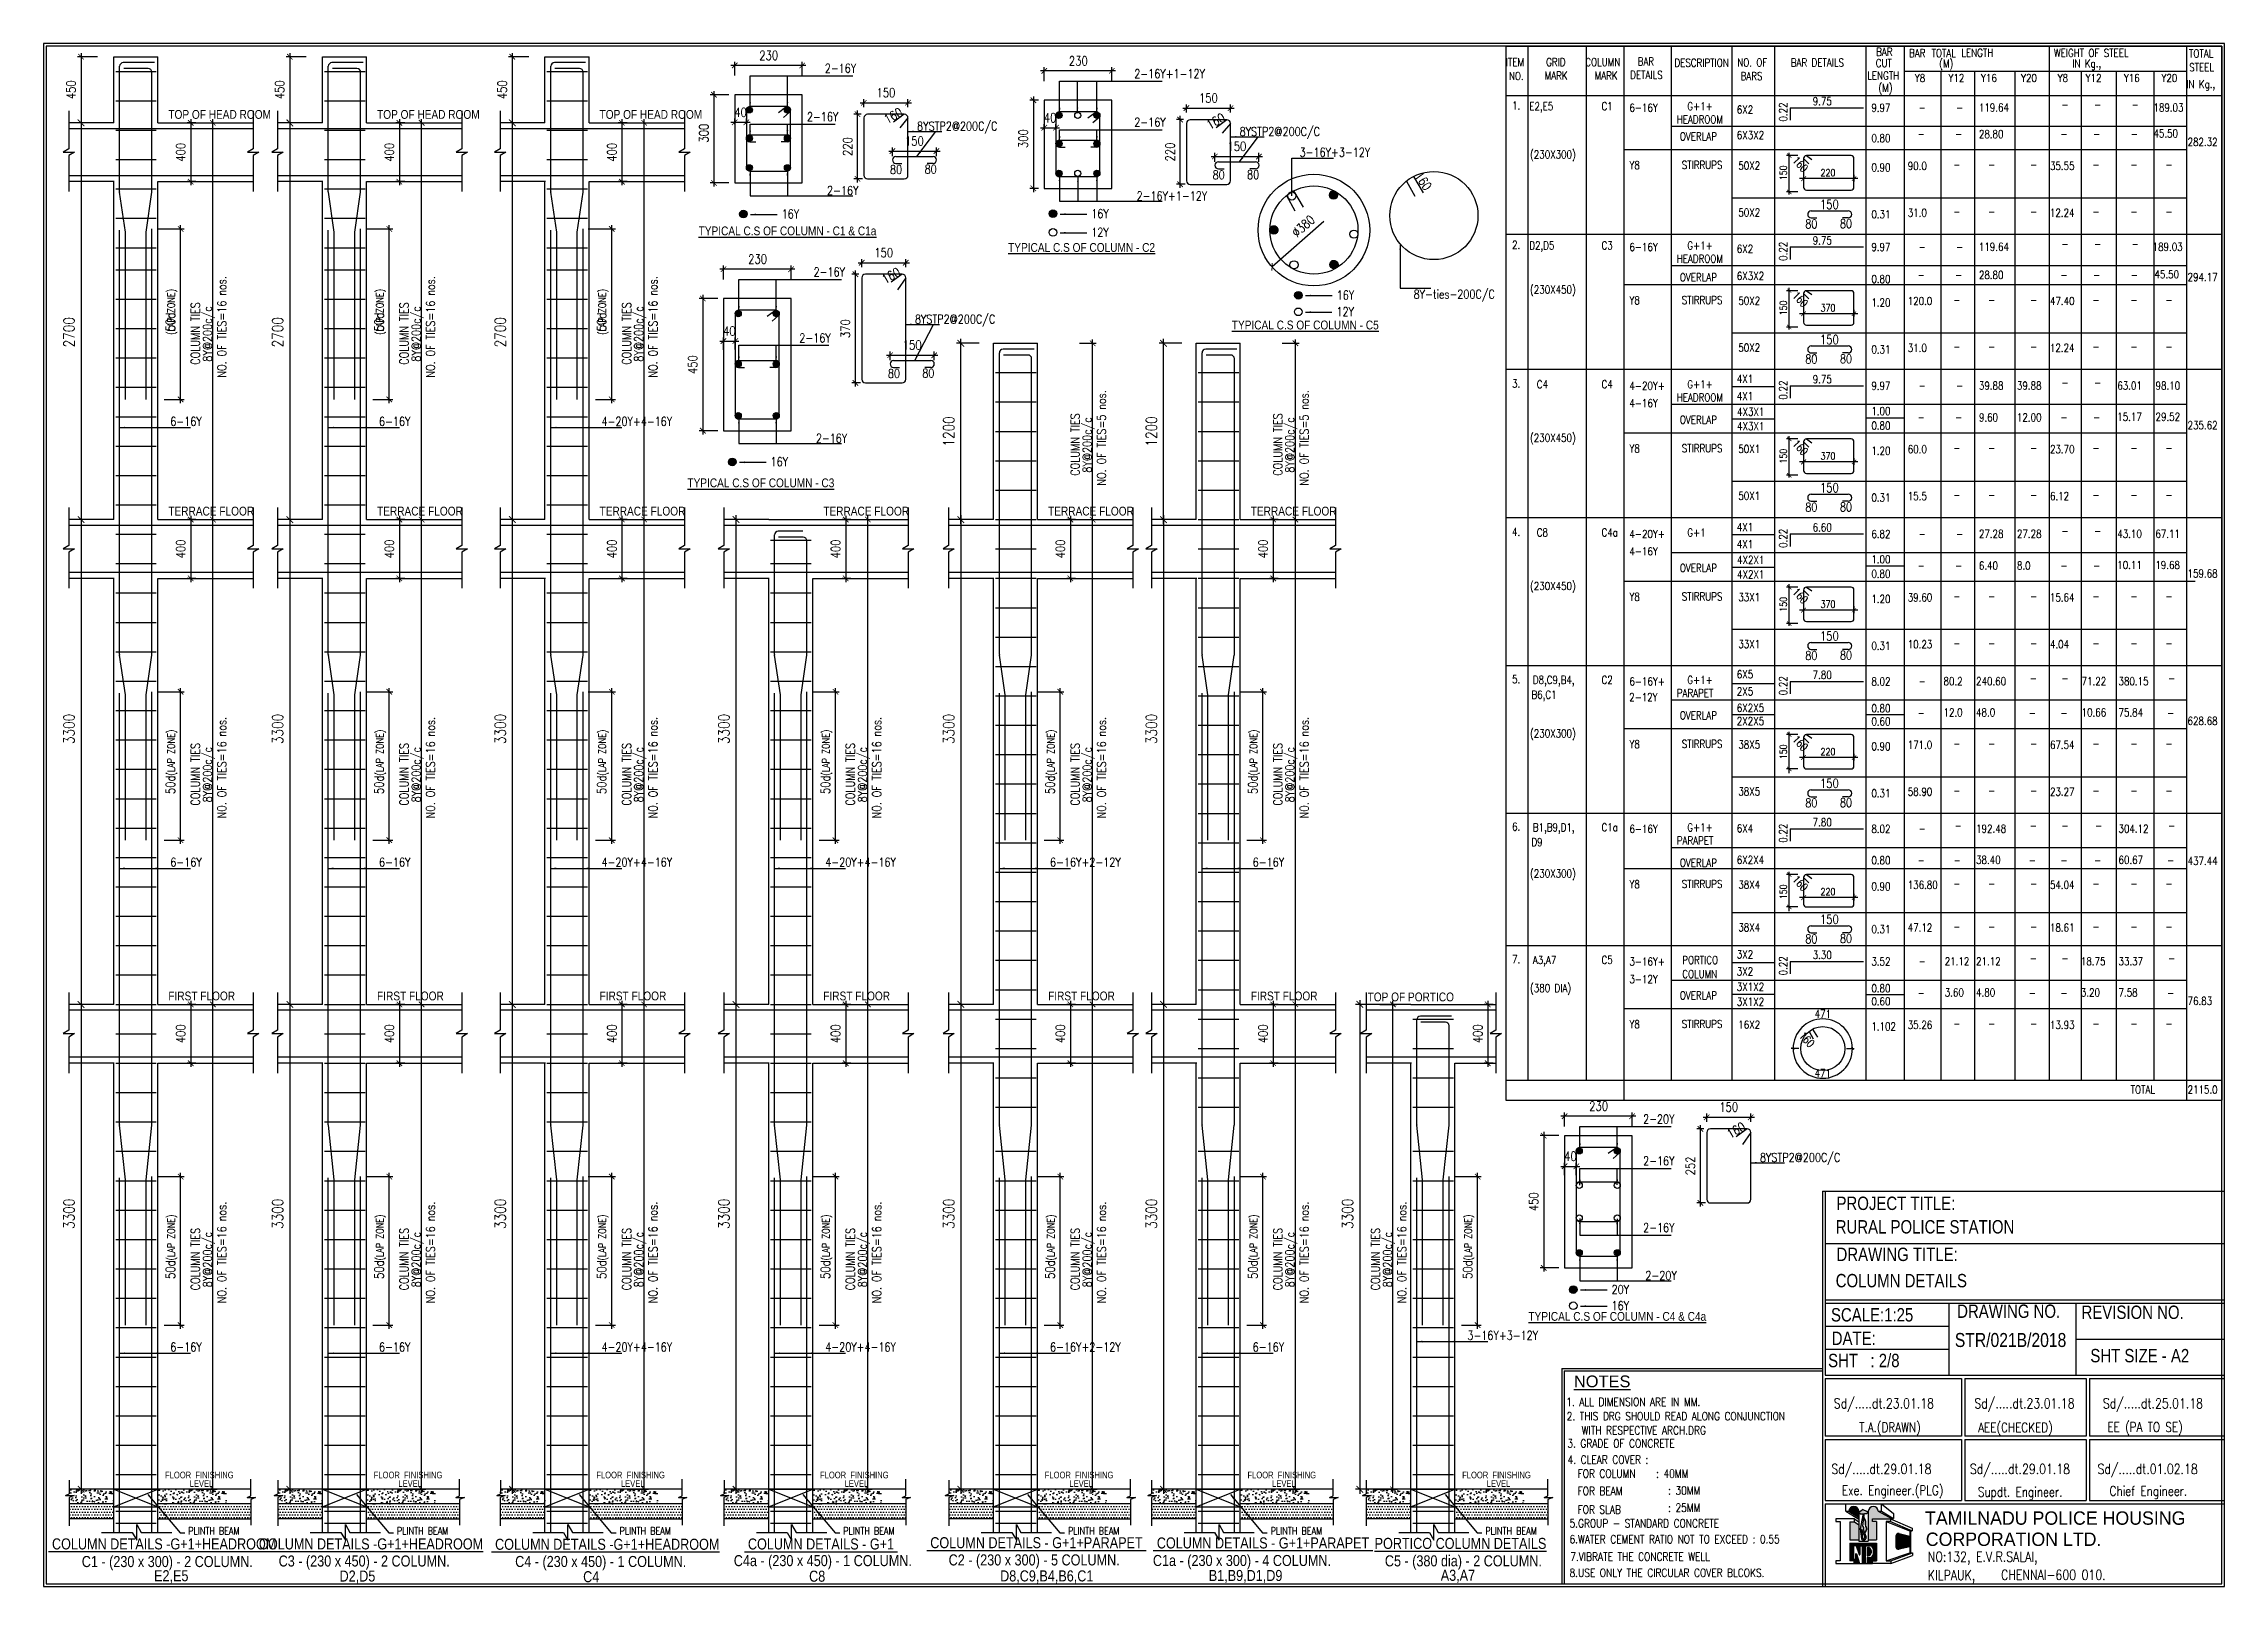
# Model space of a CAD drawing. Header units: millimetres. Extents: x 12977220 to 13113408, y -169657 to -55898.
# Drawn here: x 13077563 to 13092413, y -106267 to -95767 of the extents above; entities that cross this region are included whole.
import ezdxf

# ---------------------------------------------------------------- set-up
doc = ezdxf.new("R2010")
doc.units = ezdxf.units.MM
doc.header["$LTSCALE"] = 3
doc.header["$PDMODE"] = 66
for name, color, linetype in [('BEAM', 7, 'Continuous'), ('COLUMN-NAME', 83, 'Continuous'), ('DIM', 9, 'Continuous'), ('FOOTING', 60, 'Continuous'), ('MAINROD', 31, 'Continuous'), ('RCCFRAME', 33, 'Continuous'), ('STRIPS-COL-MID', 1, 'Continuous'), ('text', 33, 'Continuous'), ('TITLE', 13, 'Continuous')]:
    doc.layers.add(name, color=color, linetype=linetype)
doc.styles.add('ARIAL', font='ARIALN.TTF', dxfattribs={"width": 0.8})
doc.styles.add('BEAM NAME-25', font='ARIAL.TTF', dxfattribs={"width": 0.8})
doc.styles.add('ROMANS', font='romans.shx', dxfattribs={"width": 0.8})
doc.styles.add('style10', font='MICROSS.TTF', dxfattribs={"width": 0.8, "height": 150})
doc.styles.add('style6', font='romans.shx', dxfattribs={"width": 0.8})
doc.dimstyles.new('1NNN', dxfattribs={"dimtxt": 0.5, "dimasz": 0.625, "dimexe": 0.25, "dimexo": 0.25, "dimgap": 0.375, "dimtad": 1, "dimdec": 0, "dimzin": 0, "dimdsep": 46, "dimtxsty": 'ROMANS', "dimblk": 'ARCHTICK', "dimcen": 0.0225, "dimdle": 0.25, "dimclrd": 9, "dimclre": 9, "dimclrt": 4, "dimadec": 0, "dimazin": 0, "dimtfac": 1, "dimtdec": 0, "dimtofl": 0, "dimtmove": 0, "dimatfit": 3, "dimfxl": 1, "dimtvp": 0.25, "dimtolj": 1, "dimtzin": 0, "dimarcsym": 0})

msp = doc.modelspace()

# ---------------------------------------------------------------- texts
at = {"layer": 'DIM', "color": 6, "linetype": 'ByBlock', "style": 'ROMANS', "width": 0.8}
for s, p in [('220', (13089663.6, -96669.4, 0.4)), ('370', (13089663.6, -97588.9, 0.4)), ('370', (13089663.6, -98597.7, 0.4)), ('370', (13089663.6, -99606.4, 0.4)), ('220', (13089663.6, -100609.9, 0.4)), ('220', (13089663.6, -101563.1, 0.4))]:
    msp.add_text(s, height=48.78, dxfattribs=at).set_placement(p)
at = {"layer": 'DIM', "color": 6, "attachment_point": 5, "style": 'ROMANS'}
for s, insert, char_height, rotation in [('\\A1;160', (13083348.7, -96257, 0.2), 62.5, 29.17107), ('\\A1;160', (13085544.7, -96293.9, 0.2), 62.5, 29.17107), ('\\A1;160', (13086957.7, -96702.1, 0.2), 62.5, 304.23607), ('\\A1;150', (13089410.3, -96646, 0.4), 48.78, 90), ('\\A1;160', (13089525.1, -96587.8, 0.4), 54.2, 313.70203), ('  NO. OF TIES=16 nos. ', (13078776.3, -97727.5, 0.3), 60, 90), ('  NO. OF TIES=16 nos. ', (13080197.5, -97727.5, 0.3), 60, 90), ('  NO. OF TIES=16 nos. ', (13081712.9, -97727.5, 0.3), 60, 90), ('\\A1;160', (13083333.5, -97345.5, 0.2), 62.5, 29.17107), ('COLUMN TIES ', (13078596.6, -97739.5, 0.3), 60, 90), ('8Y@200c/c', (13078689.1, -97742.5, 0.3), 60, 90), ('COLUMN TIES ', (13080017.8, -97739.5, 0.3), 60, 90), ('8Y@200c/c', (13080110.3, -97742.5, 0.3), 60, 90), ('COLUMN TIES ', (13081533.2, -97739.5, 0.3), 60, 90), ('8Y@200c/c', (13081625.7, -97742.5, 0.3), 60, 90), ('\\A1;150', (13089410.3, -97565.5, 0.4), 48.78, 90), ('\\A1;160', (13089525.1, -97507.3, 0.4), 54.2, 313.70203), ('  NO. OF TIES=5 nos. ', (13084766.9, -98483, 0.3), 60, 90), ('  NO. OF TIES=5 nos. ', (13086147.2, -98483, 0.3), 60, 90), ('COLUMN TIES ', (13084587.2, -98495, 0.3), 60, 90), ('COLUMN TIES ', (13085967.4, -98495, 0.3), 60, 90), ('8Y@200c/c', (13084679.7, -98498, 0.3), 60, 90), ('8Y@200c/c', (13086059.9, -98498, 0.3), 60, 90), ('\\A1;150', (13089410.3, -98574.2, 0.4), 48.78, 90), ('\\A1;160', (13089525.1, -98516, 0.4), 54.2, 313.70203), ('\\A1;160', (13089525.1, -99524.8, 0.4), 54.2, 313.70203), ('\\A1;150', (13089410.3, -99583, 0.4), 48.78, 90), ('  NO. OF TIES=16 nos. ', (13078776.3, -100727.5, 0.3), 60, 90), ('  NO. OF TIES=16 nos. ', (13080197.5, -100727.5, 0.3), 60, 90), ('  NO. OF TIES=16 nos. ', (13081712.9, -100727.5, 0.3), 60, 90), ('  NO. OF TIES=16 nos. ', (13083236.2, -100727.5, 0.3), 60, 90), ('  NO. OF TIES=16 nos. ', (13084766.9, -100727.5, 0.3), 60, 90), ('  NO. OF TIES=16 nos. ', (13086147.2, -100727.5, 0.3), 60, 90), ('COLUMN TIES ', (13078596.6, -100739.5, 0.3), 60, 90), ('COLUMN TIES ', (13080017.8, -100739.5, 0.3), 60, 90), ('COLUMN TIES ', (13081533.2, -100739.5, 0.3), 60, 90), ('COLUMN TIES ', (13083056.5, -100739.5, 0.3), 60, 90), ('COLUMN TIES ', (13084587.2, -100739.5, 0.3), 60, 90), ('COLUMN TIES ', (13085967.4, -100739.5, 0.3), 60, 90), ('\\A1;160', (13089525.1, -100528.2, 0.4), 54.2, 313.70203), ('8Y@200c/c', (13078689.1, -100742.5, 0.3), 60, 90), ('8Y@200c/c', (13080110.3, -100742.5, 0.3), 60, 90), ('8Y@200c/c', (13081625.7, -100742.5, 0.3), 60, 90), ('8Y@200c/c', (13083149, -100742.5, 0.3), 60, 90), ('8Y@200c/c', (13084679.7, -100742.5, 0.3), 60, 90), ('8Y@200c/c', (13086059.9, -100742.5, 0.3), 60, 90), ('\\A1;150', (13089410.3, -100586.4, 0.4), 48.78, 90), ('\\A1;150', (13089410.3, -101539.6, 0.4), 48.78, 90), ('\\A1;160', (13089525.1, -101481.5, 0.4), 54.2, 313.70203), ('\\A1;160', (13089570, -102544.8, 0.4), 54.2, 313.70203), ('\\A1;160', (13089087.7, -103162.1, 0.2), 62.5, 29.17107), ('  NO. OF TIES=16 nos. ', (13078776.3, -104027.5, 0.3), 60, 90), ('  NO. OF TIES=16 nos. ', (13080197.5, -104027.5, 0.3), 60, 90), ('  NO. OF TIES=16 nos. ', (13081712.9, -104027.5, 0.3), 60, 90), ('  NO. OF TIES=16 nos. ', (13083236.2, -104027.5, 0.3), 60, 90), ('  NO. OF TIES=16 nos. ', (13084766.9, -104027.5, 0.3), 60, 90), ('  NO. OF TIES=16 nos. ', (13086147.2, -104027.5, 0.3), 60, 90), ('  NO. OF TIES=16 nos. ', (13086811.9, -104027.5, 0.3), 60, 90), ('COLUMN TIES ', (13078596.6, -104039.5, 0.3), 60, 90), ('8Y@200c/c', (13078689.1, -104042.5, 0.3), 60, 90), ('COLUMN TIES ', (13080017.8, -104039.5, 0.3), 60, 90), ('8Y@200c/c', (13080110.3, -104042.5, 0.3), 60, 90), ('COLUMN TIES ', (13081533.2, -104039.5, 0.3), 60, 90), ('8Y@200c/c', (13081625.7, -104042.5, 0.3), 60, 90), ('COLUMN TIES ', (13083056.5, -104039.5, 0.3), 60, 90), ('8Y@200c/c', (13083149, -104042.5, 0.3), 60, 90), ('COLUMN TIES ', (13084587.2, -104039.5, 0.3), 60, 90), ('8Y@200c/c', (13084679.7, -104042.5, 0.3), 60, 90), ('COLUMN TIES ', (13085967.4, -104039.5, 0.3), 60, 90), ('8Y@200c/c', (13086059.9, -104042.5, 0.3), 60, 90), ('COLUMN TIES ', (13086632.2, -104039.5, 0.3), 60, 90), ('8Y@200c/c', (13086724.7, -104042.5, 0.3), 60, 90)]:
    msp.add_mtext(s, dxfattribs=dict(at, insert=insert, char_height=char_height, rotation=rotation))
at = {"layer": 'DIM', "color": 6, "char_height": 62.5, "attachment_point": 5, "style": 'ROMANS'}
for insert in [(13089723.5, -96861, 0.4), (13089723.5, -97780.6, 0.4), (13089723.5, -98789.3, 0.4), (13089723.5, -99798, 0.4), (13089723.5, -100801.5, 0.4), (13089723.5, -101726.6, 0.4)]:
    msp.add_mtext('\\A1;150', dxfattribs=dict(at, insert=insert))
at = {"layer": 'text', "color": 6}
for s, height, style, width, p in [('2-16Y', 60, 'ROMANS', 0.8, (13082882.6, -95964.3, 0.4)), ('ITEM', 54.2, 'ROMANS', 0.8, (13087520.2, -95919.6, 0.4)), ('GRID', 54.2, 'ROMANS', 0.8, (13087794.9, -95919.6, 0.4)), ('COLUMN', 54.2, 'ROMANS', 0.8, (13088061.5, -95919.6, 0.4)), ('BAR', 54.2, 'ROMANS', 0.8, (13088418, -95914.4, 0.4)), ('DESCRIPTION', 54.198, 'ROMANS', 0.8, (13088668.5, -95923.9, 0.4)), ('NO. OF', 54.2, 'ROMANS', 0.8, (13089096.1, -95922.1, 0.4)), ('BAR DETAILS', 54.198, 'ROMANS', 0.8, (13089460.8, -95922.8, 0.4)), ('CUT', 54.2, 'ROMANS', 0.8, (13090038.9, -95926.2, 0.4)), ('BAR', 54.2, 'ROMANS', 0.8, (13090041.7, -95849.4, 0.4)), ('BAR', 54.2, 'ROMANS', 0.8, (13090266.2, -95858.1, 0.4)), ('TOTAL', 54.2, 'ROMANS', 0.8, (13090419.5, -95857.9, 0.4)), ('(M)', 54.2, 'ROMANS', 0.8, (13090471.1, -95929.2, 0.4)), ('LENGTH', 54.2, 'ROMANS', 0.8, (13090622.1, -95856.2, 0.4)), ('WEIGHT OF STEEL', 54.198, 'ROMANS', 0.8, (13091253.4, -95857.2, 0.4)), (' IN Kg.,', 54.2, 'ROMANS', 0.8, (13091347.6, -95928, 0.4)), ('TOTAL', 54.2, 'ROMANS', 0.8, (13092172.6, -95860.8, 0.4)), ('STEEL', 54.2, 'ROMANS', 0.8, (13092173.6, -95954.7, 0.4)), ('2-16Y+1-12Y', 60, 'ROMANS', 0.8, (13084990.2, -96001.3, 0.4)), ('NO.', 54.2, 'ROMANS', 0.8, (13087541.5, -96014.1, 0.4)), ('MARK', 54.2, 'ROMANS', 0.8, (13087784.8, -96011.5, 0.4)), ('MARK', 54.2, 'ROMANS', 0.8, (13088125.2, -96011.5, 0.4)), ('DETAILS', 54.2, 'ROMANS', 0.8, (13088367.3, -96006.6, 0.4)), ('BARS', 54.2, 'ROMANS', 0.8, (13089119, -96014.7, 0.4)), ('LENGTH', 54.2, 'ROMANS', 0.8, (13089981.4, -96011.1, 0.4)), ('(M)', 54.2, 'ROMANS', 0.8, (13090057.3, -96095.1, 0.4)), ('Y8', 54.2, 'ROMANS', 0.8, (13090305.4, -96027.6, 0.4)), ('Y12', 54.2, 'ROMANS', 0.8, (13090534.7, -96027.6, 0.4)), ('Y16', 54.2, 'ROMANS', 0.8, (13090755.9, -96027.6, 0.4)), ('Y20', 54.2, 'ROMANS', 0.8, (13091028.7, -96027.6, 0.4)), ('Y8', 54.2, 'ROMANS', 0.8, (13091278.3, -96027.6, 0.4)), ('Y12', 54.2, 'ROMANS', 0.8, (13091468.8, -96027.6, 0.4)), ('Y16', 54.2, 'ROMANS', 0.8, (13091728.9, -96027.6, 0.4)), ('Y20', 54.2, 'ROMANS', 0.8, (13091985.1, -96027.6, 0.4)), (' IN Kg.,', 54.2, 'ROMANS', 0.8, (13092124.3, -96068.6, 0.4)), ('1.', 54.2, 'ROMANS', 0.8, (13087562.8, -96215.1, 0.4)), ('E2,E5', 54.2, 'ROMANS', 0.8, (13087680.1, -96219.8, 0.4)), ('C1', 54.2, 'ROMANS', 0.8, (13088172.1, -96219.3, 0.4)), ('6-16Y', 54.2, 'ROMANS', 0.8, (13088362, -96230.1, 0.4)), ('G+1+ ', 54.2, 'ROMANS', 0.8, (13088756.2, -96220, 0.4)), ('6X2', 54.2, 'ROMANS', 0.8, (13089093.1, -96242.7, 0.4)), ('9.97', 54.2, 'ROMANS', 0.8, (13090009.4, -96230.2, 0.4)), ('-', 54.2, 'ROMANS', 0.8, (13090331.2, -96228.8, 0.4)), ('-', 54.2, 'ROMANS', 0.8, (13090587.2, -96228.8, 0.4)), ('119.64', 54.2, 'ROMANS', 0.8, (13090741.7, -96228.8, 0.4)), ('-', 54.2, 'ROMANS', 0.8, (13091304.2, -96208.1, 0.4)), ('-', 54.2, 'ROMANS', 0.8, (13091526.7, -96208.1, 0.4)), ('-', 54.2, 'ROMANS', 0.8, (13091781.8, -96208.1, 0.4)), ('189.03', 54.2, 'ROMANS', 0.8, (13091930.3, -96228.8, 0.4)), ('2-16Y', 60, 'ROMANS', 0.8, (13082761, -96294.1, 0.4)), ('8YSTP2@200C/C', 60, 'ROMANS', 0.8, (13083511.3, -96358, 0.4)), ('2-16Y', 60, 'ROMANS', 0.8, (13084990.2, -96331.1, 0.4)), ('8YSTP2@200C/C', 60, 'ROMANS', 0.8, (13085707.3, -96394.9, 0.4)), ('HEADROOM', 54.2, 'ROMANS', 0.8, (13088684.4, -96309.5, 0.4)), ('OVERLAP', 54.2, 'ROMANS', 0.8, (13088705.3, -96425.3, 0.4)), ('6X3X2', 54.2, 'ROMANS', 0.8, (13089093.1, -96416.3, 0.4)), ('28.80', 54.2, 'ROMANS', 0.8, (13090741.7, -96409.4, 0.4)), ('45.50', 54.2, 'ROMANS', 0.8, (13091930.3, -96405.1, 0.4)), ('(230X300)', 54.2, 'ROMANS', 0.8, (13087684.8, -96548.2, 0.4)), ('0.80', 54.2, 'ROMANS', 0.8, (13090009.4, -96437.2, 0.4)), ('-', 54.2, 'ROMANS', 0.8, (13090324.5, -96408.9, 0.4)), ('-', 54.2, 'ROMANS', 0.8, (13090580.5, -96408.9, 0.4)), ('-', 54.2, 'ROMANS', 0.8, (13091297.5, -96408.9, 0.4)), ('-', 54.2, 'ROMANS', 0.8, (13091520.1, -96408.9, 0.4)), ('-', 54.2, 'ROMANS', 0.8, (13091775.2, -96408.9, 0.4)), ('282.32', 54.2, 'ROMANS', 0.8, (13092162.6, -96462.8, 0.4)), ('80', 60, 'ROMANS', 0.8, (13083327.3, -96653.2, 0.4)), ('80', 60, 'ROMANS', 0.8, (13083562.4, -96651.1, 0.4)), ('80', 60, 'ROMANS', 0.8, (13085523.3, -96690.1, 0.4)), ('80', 60, 'ROMANS', 0.8, (13085758.4, -96688.1, 0.4)), ('Y8', 54.2, 'ROMANS', 0.8, (13088362, -96621.5, 0.4)), ('STIRRUPS', 54.2, 'ROMANS', 0.8, (13088718.3, -96619.6, 0.4)), ('50X2', 54.2, 'ROMANS', 0.8, (13089103.3, -96624.1, 0.4)), ('0.90', 54.2, 'ROMANS', 0.8, (13090009.4, -96636.3, 0.4)), ('90.0', 54.2, 'ROMANS', 0.8, (13090257, -96625.7, 0.4)), ('-', 54.2, 'ROMANS', 0.8, (13090567.5, -96617.9, 0.4)), ('-', 54.2, 'ROMANS', 0.8, (13090804.6, -96617.9, 0.4)), ('-', 54.2, 'ROMANS', 0.8, (13091090.4, -96617.9, 0.4)), ('35.55', 54.2, 'ROMANS', 0.8, (13091225.6, -96625.7, 0.4)), ('-', 54.2, 'ROMANS', 0.8, (13091515.1, -96617.9, 0.4)), ('-', 54.2, 'ROMANS', 0.8, (13091774.4, -96617.9, 0.4)), ('-', 54.2, 'ROMANS', 0.8, (13092012.1, -96617.9, 0.4)), ('2-16Y', 60, 'ROMANS', 0.8, (13082898.1, -96796.3, 0.4)), ('2-16Y+1-12Y', 60, 'ROMANS', 0.8, (13085005.7, -96833.3, 0.4)), ('16Y', 60, 'ROMANS', 0.8, (13082589.6, -96955.9, 0.4)), ('16Y', 60, 'ROMANS', 0.8, (13084697.2, -96953.7, 0.4)), ('50X2', 54.2, 'ROMANS', 0.8, (13089103.3, -96943.2, 0.4)), ('80', 60, 'ROMANS', 0.8, (13089559.8, -97023.9, 0.4)), ('80', 60, 'ROMANS', 0.8, (13089794.9, -97021.8, 0.4)), ('0.31', 54.2, 'ROMANS', 0.8, (13090009.4, -96955.4, 0.4)), ('31.0', 54.2, 'ROMANS', 0.8, (13090257, -96944.8, 0.4)), ('-', 54.2, 'ROMANS', 0.8, (13090567.5, -96937, 0.4)), ('-', 54.2, 'ROMANS', 0.8, (13090804.6, -96937, 0.4)), ('-', 54.2, 'ROMANS', 0.8, (13091090.4, -96937, 0.4)), ('12.24', 54.2, 'ROMANS', 0.8, (13091225.6, -96944.8, 0.4)), ('-', 54.2, 'ROMANS', 0.8, (13091515.1, -96937, 0.4)), ('-', 54.2, 'ROMANS', 0.8, (13091774.4, -96937, 0.4)), ('-', 54.2, 'ROMANS', 0.8, (13092012.1, -96937, 0.4)), ('12Y', 60, 'ROMANS', 0.8, (13084697.2, -97080.3, 0.4)), ('2.', 54.2, 'ROMANS', 0.8, (13087562.8, -97163, 0.4)), ('D2,D5', 54.2, 'ROMANS', 0.8, (13087680.1, -97167.6, 0.4)), ('C3', 54.2, 'ROMANS', 0.8, (13088172.1, -97167.2, 0.4)), ('G+1+ ', 54.2, 'ROMANS', 0.8, (13088756.2, -97167.9, 0.4)), ('6-16Y', 54.2, 'ROMANS', 0.8, (13088362, -97178, 0.4)), ('HEADROOM', 54.2, 'ROMANS', 0.8, (13088684.4, -97257.4, 0.4)), ('6X2', 54.2, 'ROMANS', 0.8, (13089093.1, -97190.5, 0.4)), ('9.97', 54.2, 'ROMANS', 0.8, (13090009.4, -97178.1, 0.4)), ('-', 54.2, 'ROMANS', 0.8, (13090331.2, -97176.6, 0.4)), ('-', 54.2, 'ROMANS', 0.8, (13090587.2, -97176.6, 0.4)), ('119.64', 54.2, 'ROMANS', 0.8, (13090741.7, -97176.6, 0.4)), ('-', 54.2, 'ROMANS', 0.8, (13091304.2, -97156, 0.4)), ('-', 54.2, 'ROMANS', 0.8, (13091526.7, -97156, 0.4)), ('-', 54.2, 'ROMANS', 0.8, (13091781.8, -97156, 0.4)), ('189.03', 54.2, 'ROMANS', 0.8, (13091924.8, -97176.6, 0.4)), ('2-16Y', 60, 'ROMANS', 0.8, (13082806.3, -97350.8, 0.4)), ('(230X450)', 54.2, 'ROMANS', 0.8, (13087684.8, -97467.8, 0.4)), ('OVERLAP', 54.2, 'ROMANS', 0.8, (13088705.3, -97384, 0.4)), ('6X3X2', 54.2, 'ROMANS', 0.8, (13089093.1, -97375, 0.4)), ('0.80', 54.2, 'ROMANS', 0.8, (13090009.4, -97395.9, 0.4)), ('-', 54.2, 'ROMANS', 0.8, (13090324.5, -97367.7, 0.4)), ('-', 54.2, 'ROMANS', 0.8, (13090580.5, -97367.7, 0.4)), ('28.80', 54.2, 'ROMANS', 0.8, (13090741.7, -97368.2, 0.4)), ('-', 54.2, 'ROMANS', 0.8, (13091297.5, -97367.7, 0.4)), ('-', 54.2, 'ROMANS', 0.8, (13091520.1, -97367.7, 0.4)), ('-', 54.2, 'ROMANS', 0.8, (13091775.2, -97367.7, 0.4)), ('45.50', 54.2, 'ROMANS', 0.8, (13091937.4, -97363.9, 0.4)), ('294.17', 54.2, 'ROMANS', 0.8, (13092162.6, -97382.4, 0.4)), ('12Y', 60, 'ROMANS', 0.8, (13086367, -97621, 0.4)), ('16Y', 60, 'ROMANS', 0.8, (13086369, -97507.9, 0.4)), ('Y8', 54.2, 'ROMANS', 0.8, (13088362, -97541, 0.4)), ('STIRRUPS', 54.2, 'ROMANS', 0.8, (13088718.3, -97539.2, 0.4)), ('50X2', 54.2, 'ROMANS', 0.8, (13089103.3, -97543.6, 0.4)), ('1.20', 54.2, 'ROMANS', 0.8, (13090009.4, -97555.9, 0.4)), ('120.0', 54.2, 'ROMANS', 0.8, (13090257, -97545.3, 0.4)), ('-', 54.2, 'ROMANS', 0.8, (13090567.5, -97537.5, 0.4)), ('-', 54.2, 'ROMANS', 0.8, (13090804.6, -97537.5, 0.4)), ('-', 54.2, 'ROMANS', 0.8, (13091090.4, -97537.5, 0.4)), ('47.40', 54.2, 'ROMANS', 0.8, (13091225.6, -97545.3, 0.4)), ('-', 54.2, 'ROMANS', 0.8, (13091515.1, -97537.5, 0.4)), ('-', 54.2, 'ROMANS', 0.8, (13091774.4, -97537.5, 0.4)), ('-', 54.2, 'ROMANS', 0.8, (13092012.1, -97537.5, 0.4)), ('8YSTP2@200C/C', 60, 'ROMANS', 0.8, (13083496.1, -97671.5, 0.4)), ('2-16Y', 60, 'ROMANS', 0.8, (13082709.4, -97799.8, 0.4)), ('50X2', 54.2, 'ROMANS', 0.8, (13089103.3, -97862.7, 0.4)), ('0.31', 54.2, 'ROMANS', 0.8, (13090009.4, -97875, 0.4)), ('31.0', 54.2, 'ROMANS', 0.8, (13090257, -97864.4, 0.4)), ('-', 54.2, 'ROMANS', 0.8, (13090567.5, -97856.6, 0.4)), ('-', 54.2, 'ROMANS', 0.8, (13090804.6, -97856.6, 0.4)), ('-', 54.2, 'ROMANS', 0.8, (13091090.4, -97856.6, 0.4)), ('12.24', 54.2, 'ROMANS', 0.8, (13091225.6, -97864.4, 0.4)), ('-', 54.2, 'ROMANS', 0.8, (13091515.1, -97856.6, 0.4)), ('-', 54.2, 'ROMANS', 0.8, (13091774.4, -97856.6, 0.4)), ('-', 54.2, 'ROMANS', 0.8, (13092012.1, -97856.6, 0.4)), ('80', 60, 'ROMANS', 0.8, (13083312.1, -98041.7, 0.4)), ('80', 60, 'ROMANS', 0.8, (13083547.2, -98039.7, 0.4)), ('80', 60, 'ROMANS', 0.8, (13089559.8, -97943.4, 0.4)), ('80', 60, 'ROMANS', 0.8, (13089794.9, -97941.4, 0.4)), ('3.', 54.2, 'ROMANS', 0.8, (13087562.8, -98107.6, 0.4)), ('C4', 54.2, 'ROMANS', 0.8, (13087731.1, -98112.3, 0.4)), ('C4', 54.2, 'ROMANS', 0.8, (13088172.1, -98111.8, 0.4)), ('4-20Y+', 54.2, 'ROMANS', 0.8, (13088362, -98122.6, 0.4)), ('HEADROOM', 54.2, 'ROMANS', 0.8, (13088684.4, -98202, 0.4)), ('G+1+ ', 54.2, 'ROMANS', 0.8, (13088756.2, -98112.5, 0.4)), ('4X1', 54.2, 'ROMANS', 0.8, (13089093.1, -98075.6, 0.4)), ('4X1', 54.2, 'ROMANS', 0.8, (13089093.1, -98192.6, 0.4)), ('9.97', 54.2, 'ROMANS', 0.8, (13090009.4, -98122.7, 0.4)), ('-', 54.2, 'ROMANS', 0.8, (13090331.2, -98121.3, 0.4)), ('-', 54.2, 'ROMANS', 0.8, (13090587.2, -98121.3, 0.4)), ('39.88', 54.2, 'ROMANS', 0.8, (13090741.7, -98121.3, 0.4)), ('39.88', 54.2, 'ROMANS', 0.8, (13091000.7, -98121.3, 0.4)), ('-', 54.2, 'ROMANS', 0.8, (13091304.2, -98100.6, 0.4)), ('-', 54.2, 'ROMANS', 0.8, (13091526.7, -98100.6, 0.4)), ('63.01', 54.2, 'ROMANS', 0.8, (13091684.1, -98121.3, 0.4)), ('98.10', 54.2, 'ROMANS', 0.8, (13091944.6, -98121.3, 0.4)), ('4-16Y', 54.2, 'ROMANS', 0.8, (13088362, -98240.6, 0.4)), ('OVERLAP', 54.2, 'ROMANS', 0.8, (13088705.3, -98353.6, 0.4)), ('4X3X1', 54.2, 'ROMANS', 0.8, (13089095.1, -98298.9, 0.4)), ('1.00', 54.2, 'ROMANS', 0.8, (13090009.4, -98294.8, 0.4)), ('9.60', 54.2, 'ROMANS', 0.8, (13090741.7, -98337.7, 0.4)), ('12.00', 54.2, 'ROMANS', 0.8, (13091000.7, -98337.7, 0.4)), ('15.17', 54.2, 'ROMANS', 0.8, (13091684.1, -98333.4, 0.4)), ('29.52', 54.2, 'ROMANS', 0.8, (13091944.6, -98333.4, 0.4)), ('6-16Y', 60, 'ROMANS', 0.8, (13078426, -98367.7, 0.3)), ('6-16Y', 60, 'ROMANS', 0.8, (13079847.2, -98367.7, 0.3)), ('4-20Y+4-16Y', 60, 'ROMANS', 0.8, (13081362.5, -98367.7, 0.3)), ('2-16Y', 60, 'ROMANS', 0.8, (13082821.8, -98482.8, 0.4)), ('(230X450)', 54.2, 'ROMANS', 0.8, (13087684.8, -98476.5, 0.4)), ('4X3X1', 54.2, 'ROMANS', 0.8, (13089095.1, -98397.5, 0.4)), ('0.80', 54.2, 'ROMANS', 0.8, (13090009.4, -98393.5, 0.4)), ('-', 54.2, 'ROMANS', 0.8, (13090324.5, -98337.2, 0.4)), ('-', 54.2, 'ROMANS', 0.8, (13090580.5, -98337.2, 0.4)), ('-', 54.2, 'ROMANS', 0.8, (13091297.5, -98337.2, 0.4)), ('-', 54.2, 'ROMANS', 0.8, (13091520.1, -98337.2, 0.4)), ('235.62', 54.2, 'ROMANS', 0.8, (13092162.6, -98391.1, 0.4)), ('16Y', 60, 'ROMANS', 0.8, (13082513.3, -98642.3, 0.4)), ('Y8', 54.2, 'ROMANS', 0.8, (13088362, -98549.7, 0.4)), ('STIRRUPS', 54.2, 'ROMANS', 0.8, (13088718.3, -98547.9, 0.4)), ('50X1', 54.2, 'ROMANS', 0.8, (13089103.3, -98552.4, 0.4)), ('1.20', 54.2, 'ROMANS', 0.8, (13090009.4, -98564.6, 0.4)), ('60.0', 54.2, 'ROMANS', 0.8, (13090257, -98554, 0.4)), ('-', 54.2, 'ROMANS', 0.8, (13090567.5, -98546.2, 0.4)), ('-', 54.2, 'ROMANS', 0.8, (13090804.6, -98546.2, 0.4)), ('-', 54.2, 'ROMANS', 0.8, (13091090.4, -98546.2, 0.4)), ('23.70', 54.2, 'ROMANS', 0.8, (13091225.6, -98554, 0.4)), ('-', 54.2, 'ROMANS', 0.8, (13091515.1, -98546.2, 0.4)), ('-', 54.2, 'ROMANS', 0.8, (13091774.4, -98546.2, 0.4)), ('-', 54.2, 'ROMANS', 0.8, (13092012.1, -98546.2, 0.4)), ('50X1', 54.2, 'ROMANS', 0.8, (13089103.3, -98871.5, 0.4)), ('80', 60, 'ROMANS', 0.8, (13089559.8, -98952.1, 0.4)), ('80', 60, 'ROMANS', 0.8, (13089794.9, -98950.1, 0.4)), ('0.31', 54.2, 'ROMANS', 0.8, (13090009.4, -98883.7, 0.4)), ('15.5', 54.2, 'ROMANS', 0.8, (13090257, -98873.1, 0.4)), ('-', 54.2, 'ROMANS', 0.8, (13090567.5, -98865.3, 0.4)), ('-', 54.2, 'ROMANS', 0.8, (13090804.6, -98865.3, 0.4)), ('-', 54.2, 'ROMANS', 0.8, (13091090.4, -98865.3, 0.4)), ('6.12', 54.2, 'ROMANS', 0.8, (13091225.6, -98873.1, 0.4)), ('-', 54.2, 'ROMANS', 0.8, (13091515.1, -98865.3, 0.4)), ('-', 54.2, 'ROMANS', 0.8, (13091774.4, -98865.3, 0.4)), ('-', 54.2, 'ROMANS', 0.8, (13092012.1, -98865.3, 0.4)), ('4X1', 54.2, 'ROMANS', 0.8, (13089093.1, -99084.3, 0.4)), ('4.', 54.2, 'ROMANS', 0.8, (13087562.8, -99116.4, 0.4)), ('C8', 54.2, 'ROMANS', 0.8, (13087731.1, -99121, 0.4)), ('C4a', 54.2, 'ROMANS', 0.8, (13088172.1, -99120.6, 0.4)), ('4-20Y+', 54.2, 'ROMANS', 0.8, (13088362, -99131.3, 0.4)), ('4-16Y', 54.2, 'ROMANS', 0.8, (13088362, -99249.3, 0.4)), ('G+1', 54.2, 'ROMANS', 0.8, (13088756.2, -99121.2, 0.4)), ('4X1', 54.2, 'ROMANS', 0.8, (13089093.1, -99201.4, 0.4)), ('6.82', 54.2, 'ROMANS', 0.8, (13090009.4, -99131.4, 0.4)), ('-', 54.2, 'ROMANS', 0.8, (13090331.2, -99130, 0.4)), ('-', 54.2, 'ROMANS', 0.8, (13090587.2, -99130, 0.4)), ('27.28', 54.2, 'ROMANS', 0.8, (13090741.7, -99130, 0.4)), ('27.28', 54.2, 'ROMANS', 0.8, (13091000.7, -99130, 0.4)), ('-', 54.2, 'ROMANS', 0.8, (13091304.2, -99109.3, 0.4)), ('-', 54.2, 'ROMANS', 0.8, (13091526.7, -99109.3, 0.4)), ('43.10', 54.2, 'ROMANS', 0.8, (13091684.1, -99130, 0.4)), ('67.11', 54.2, 'ROMANS', 0.8, (13091943.3, -99130, 0.4)), ('OVERLAP', 54.2, 'ROMANS', 0.8, (13088705.3, -99362.3, 0.4)), ('4X2X1', 54.2, 'ROMANS', 0.8, (13089095.1, -99307.6, 0.4)), ('1.00', 54.2, 'ROMANS', 0.8, (13090009.4, -99303.6, 0.4)), ('-', 54.2, 'ROMANS', 0.8, (13090324.5, -99345.9, 0.4)), ('-', 54.2, 'ROMANS', 0.8, (13090580.5, -99345.9, 0.4)), ('6.40', 54.2, 'ROMANS', 0.8, (13090741.7, -99346.5, 0.4)), ('8.0', 54.2, 'ROMANS', 0.8, (13091000.7, -99346.5, 0.4)), ('-', 54.2, 'ROMANS', 0.8, (13091297.5, -99345.9, 0.4)), ('-', 54.2, 'ROMANS', 0.8, (13091520.1, -99345.9, 0.4)), ('10.11', 54.2, 'ROMANS', 0.8, (13091684.1, -99342.1, 0.4)), ('19.68', 54.2, 'ROMANS', 0.8, (13091943.3, -99342.1, 0.4)), ('159.68', 54.2, 'ROMANS', 0.8, (13092162.6, -99399.9, 0.4)), ('(230X450)', 54.2, 'ROMANS', 0.8, (13087684.8, -99485.2, 0.4)), ('4X2X1', 54.2, 'ROMANS', 0.8, (13089095.1, -99406.2, 0.4)), ('0.80', 54.2, 'ROMANS', 0.8, (13090009.4, -99402.3, 0.4)), ('Y8', 54.2, 'ROMANS', 0.8, (13088362, -99558.5, 0.4)), ('STIRRUPS', 54.2, 'ROMANS', 0.8, (13088718.3, -99556.6, 0.4)), ('33X1', 54.2, 'ROMANS', 0.8, (13089103.3, -99561.1, 0.4)), ('1.20', 54.2, 'ROMANS', 0.8, (13090009.4, -99573.3, 0.4)), ('39.60', 54.2, 'ROMANS', 0.8, (13090257, -99562.7, 0.4)), ('-', 54.2, 'ROMANS', 0.8, (13090567.5, -99554.9, 0.4)), ('-', 54.2, 'ROMANS', 0.8, (13090804.6, -99554.9, 0.4)), ('-', 54.2, 'ROMANS', 0.8, (13091090.4, -99554.9, 0.4)), ('15.64', 54.2, 'ROMANS', 0.8, (13091225.6, -99562.7, 0.4)), ('-', 54.2, 'ROMANS', 0.8, (13091515.1, -99554.9, 0.4)), ('-', 54.2, 'ROMANS', 0.8, (13091774.4, -99554.9, 0.4)), ('-', 54.2, 'ROMANS', 0.8, (13092012.1, -99554.9, 0.4)), ('33X1', 54.2, 'ROMANS', 0.8, (13089103.3, -99880.2, 0.4)), ('80', 60, 'ROMANS', 0.8, (13089559.8, -99960.9, 0.4)), ('80', 60, 'ROMANS', 0.8, (13089794.9, -99958.8, 0.4)), ('0.31', 54.2, 'ROMANS', 0.8, (13090009.4, -99892.4, 0.4)), ('10.23', 54.2, 'ROMANS', 0.8, (13090257, -99881.9, 0.4)), ('-', 54.2, 'ROMANS', 0.8, (13090567.5, -99874, 0.4)), ('-', 54.2, 'ROMANS', 0.8, (13090804.6, -99874, 0.4)), ('-', 54.2, 'ROMANS', 0.8, (13091090.4, -99874, 0.4)), ('4.04', 54.2, 'ROMANS', 0.8, (13091225.6, -99881.9, 0.4)), ('-', 54.2, 'ROMANS', 0.8, (13091515.1, -99874, 0.4)), ('-', 54.2, 'ROMANS', 0.8, (13091774.4, -99874, 0.4)), ('-', 54.2, 'ROMANS', 0.8, (13092012.1, -99874, 0.4)), ('5.', 54.2, 'ROMANS', 0.8, (13087562.8, -100119.8, 0.4)), ('D8,C9,B4,', 54.2, 'ROMANS', 0.8, (13087704.3, -100124.4, 0.4)), ('C2', 54.2, 'ROMANS', 0.8, (13088172.1, -100124, 0.4)), ('6-16Y+', 54.2, 'ROMANS', 0.8, (13088362, -100134.8, 0.4)), ('G+1+ ', 54.2, 'ROMANS', 0.8, (13088756.2, -100124.7, 0.4)), ('6X5', 54.2, 'ROMANS', 0.8, (13089093.1, -100086.1, 0.4)), ('8.02', 54.2, 'ROMANS', 0.8, (13090009.4, -100134.9, 0.4)), ('80.2', 54.2, 'ROMANS', 0.8, (13090500.8, -100133.4, 0.4)), ('240.60', 54.2, 'ROMANS', 0.8, (13090722.6, -100133.4, 0.4)), ('71.22', 54.2, 'ROMANS', 0.8, (13091441.2, -100133.4, 0.4)), ('380.15', 54.2, 'ROMANS', 0.8, (13091692.3, -100133.4, 0.4)), ('B6,C1', 54.2, 'ROMANS', 0.8, (13087694.7, -100225, 0.4)), ('2-12Y', 54.2, 'ROMANS', 0.8, (13088360.4, -100241.9, 0.4)), ('PARAPET', 54.2, 'ROMANS', 0.8, (13088684.4, -100214.2, 0.4)), ('2X5', 54.2, 'ROMANS', 0.8, (13089093.1, -100202.4, 0.4)), ('-', 54.2, 'ROMANS', 0.8, (13090331.2, -100133.4, 0.4)), ('-', 54.2, 'ROMANS', 0.8, (13091088.4, -100112.8, 0.4)), ('-', 54.2, 'ROMANS', 0.8, (13091304.2, -100112.8, 0.4)), ('-', 54.2, 'ROMANS', 0.8, (13092030.6, -100112.8, 0.4)), ('OVERLAP', 54.2, 'ROMANS', 0.8, (13088705.3, -100365.8, 0.4)), ('2X2X5', 54.2, 'ROMANS', 0.8, (13089093.1, -100404.8, 0.4)), ('6X2X5', 54.2, 'ROMANS', 0.8, (13089093.1, -100314.9, 0.4)), ('0.80', 54.2, 'ROMANS', 0.8, (13090009.4, -100317.5, 0.4)), ('0.60', 54.2, 'ROMANS', 0.8, (13090009.4, -100406.7, 0.4)), ('-', 54.2, 'ROMANS', 0.8, (13090324.5, -100349.4, 0.4)), ('12.0', 54.2, 'ROMANS', 0.8, (13090500.8, -100345.6, 0.4)), ('48.0', 54.2, 'ROMANS', 0.8, (13090722.6, -100345.6, 0.4)), ('-', 54.2, 'ROMANS', 0.8, (13091081.7, -100349.4, 0.4)), ('-', 54.2, 'ROMANS', 0.8, (13091297.5, -100349.4, 0.4)), ('10.66', 54.2, 'ROMANS', 0.8, (13091441.2, -100345.6, 0.4)), ('75.84', 54.2, 'ROMANS', 0.8, (13091692.3, -100345.6, 0.4)), ('-', 54.2, 'ROMANS', 0.8, (13092023.9, -100349.4, 0.4)), ('628.68', 54.2, 'ROMANS', 0.8, (13092162.6, -100403.3, 0.4)), ('(230X300)', 54.2, 'ROMANS', 0.8, (13087684.8, -100488.7, 0.4)), ('Y8', 54.2, 'ROMANS', 0.8, (13088362, -100561.9, 0.4)), ('STIRRUPS', 54.2, 'ROMANS', 0.8, (13088718.3, -100560.1, 0.4)), ('38X5', 54.2, 'ROMANS', 0.8, (13089103.3, -100564.5, 0.4)), ('0.90', 54.2, 'ROMANS', 0.8, (13090009.4, -100576.8, 0.4)), ('171.0', 54.2, 'ROMANS', 0.8, (13090257, -100566.2, 0.4)), ('67.54', 54.2, 'ROMANS', 0.8, (13091225.6, -100566.2, 0.4)), ('-', 54.2, 'ROMANS', 0.8, (13090567.5, -100558.4, 0.4)), ('-', 54.2, 'ROMANS', 0.8, (13090804.6, -100558.4, 0.4)), ('-', 54.2, 'ROMANS', 0.8, (13091090.4, -100558.4, 0.4)), ('-', 54.2, 'ROMANS', 0.8, (13091515.1, -100558.4, 0.4)), ('-', 54.2, 'ROMANS', 0.8, (13091774.4, -100558.4, 0.4)), ('-', 54.2, 'ROMANS', 0.8, (13092012.1, -100558.4, 0.4)), ('38X5', 54.2, 'ROMANS', 0.8, (13089103.3, -100883.6, 0.4)), ('58.90', 54.2, 'ROMANS', 0.8, (13090257, -100885.3, 0.4)), ('23.27', 54.2, 'ROMANS', 0.8, (13091225.6, -100885.3, 0.4)), ('80', 60, 'ROMANS', 0.8, (13089559.8, -100964.3, 0.4)), ('80', 60, 'ROMANS', 0.8, (13089794.9, -100962.3, 0.4)), ('0.31', 54.2, 'ROMANS', 0.8, (13090009.4, -100895.9, 0.4)), ('-', 54.2, 'ROMANS', 0.8, (13090567.5, -100877.5, 0.4)), ('-', 54.2, 'ROMANS', 0.8, (13090804.6, -100877.5, 0.4)), ('-', 54.2, 'ROMANS', 0.8, (13091090.4, -100877.5, 0.4)), ('-', 54.2, 'ROMANS', 0.8, (13091515.1, -100877.5, 0.4)), ('-', 54.2, 'ROMANS', 0.8, (13091774.4, -100877.5, 0.4)), ('-', 54.2, 'ROMANS', 0.8, (13092012.1, -100877.5, 0.4)), ('6.', 54.2, 'ROMANS', 0.8, (13087562.8, -101123.3, 0.4)), ('B1,B9,D1,', 54.2, 'ROMANS', 0.8, (13087704.3, -101127.9, 0.4)), ('C1a', 54.2, 'ROMANS', 0.8, (13088172.1, -101127.5, 0.4)), ('6-16Y', 54.2, 'ROMANS', 0.8, (13088362, -101138.2, 0.4)), ('G+1+ ', 54.2, 'ROMANS', 0.8, (13088756.2, -101128.1, 0.4)), ('6X4', 54.2, 'ROMANS', 0.8, (13089093.1, -101134.9, 0.4)), ('8.02', 54.2, 'ROMANS', 0.8, (13090009.4, -101138.3, 0.4)), ('-', 54.2, 'ROMANS', 0.8, (13090331.2, -101136.9, 0.4)), ('-', 54.2, 'ROMANS', 0.8, (13090576.4, -101116.2, 0.4)), ('192.48', 54.2, 'ROMANS', 0.8, (13090722.6, -101136.9, 0.4)), ('-', 54.2, 'ROMANS', 0.8, (13091088.4, -101116.2, 0.4)), ('-', 54.2, 'ROMANS', 0.8, (13091304.2, -101116.2, 0.4)), ('-', 54.2, 'ROMANS', 0.8, (13091532.5, -101116.2, 0.4)), ('304.12', 54.2, 'ROMANS', 0.8, (13091692.3, -101136.9, 0.4)), ('-', 54.2, 'ROMANS', 0.8, (13092030.6, -101116.2, 0.4)), ('D9', 54.2, 'ROMANS', 0.8, (13087694.7, -101228.5, 0.4)), ('PARAPET', 54.2, 'ROMANS', 0.8, (13088684.4, -101217.7, 0.4)), ('6-16Y', 60, 'ROMANS', 0.8, (13078426, -101367.7, 0.3)), ('6-16Y', 60, 'ROMANS', 0.8, (13079847.2, -101367.7, 0.3)), ('4-20Y+4-16Y', 60, 'ROMANS', 0.8, (13081362.5, -101367.7, 0.3)), ('4-20Y+4-16Y', 60, 'ROMANS', 0.8, (13082885.9, -101367.7, 0.3)), ('6-16Y+2-12Y ', 60, 'ROMANS', 0.8, (13084416.6, -101367.7, 0.3)), ('6-16Y', 60, 'ROMANS', 0.8, (13085796.8, -101367.7, 0.3)), ('(230X300)', 54.2, 'ROMANS', 0.8, (13087684.8, -101441.9, 0.4)), ('OVERLAP', 54.2, 'ROMANS', 0.8, (13088705.3, -101369.2, 0.4)), ('6X2X4', 54.2, 'ROMANS', 0.8, (13089093.1, -101349.4, 0.4)), ('0.80', 54.2, 'ROMANS', 0.8, (13090009.4, -101352, 0.4)), ('-', 54.2, 'ROMANS', 0.8, (13090324.5, -101352.9, 0.4)), ('-', 54.2, 'ROMANS', 0.8, (13090569.7, -101352.9, 0.4)), ('38.40', 54.2, 'ROMANS', 0.8, (13090722.6, -101349.1, 0.4)), ('-', 54.2, 'ROMANS', 0.8, (13091081.7, -101352.9, 0.4)), ('-', 54.2, 'ROMANS', 0.8, (13091297.5, -101352.9, 0.4)), ('-', 54.2, 'ROMANS', 0.8, (13091525.9, -101352.9, 0.4)), ('60.67', 54.2, 'ROMANS', 0.8, (13091692.3, -101349.1, 0.4)), ('-', 54.2, 'ROMANS', 0.8, (13092023.9, -101352.9, 0.4)), ('437.44', 54.2, 'ROMANS', 0.8, (13092162.6, -101356.5, 0.4)), ('Y8', 54.2, 'ROMANS', 0.8, (13088362, -101515.2, 0.4)), ('STIRRUPS', 54.2, 'ROMANS', 0.8, (13088718.3, -101513.3, 0.4)), ('38X4', 54.2, 'ROMANS', 0.8, (13089103.3, -101517.8, 0.4)), ('0.90', 54.2, 'ROMANS', 0.8, (13090009.4, -101530, 0.4)), ('136.80', 54.2, 'ROMANS', 0.8, (13090257, -101519.4, 0.4)), ('-', 54.2, 'ROMANS', 0.8, (13090567.5, -101511.6, 0.4)), ('-', 54.2, 'ROMANS', 0.8, (13090804.6, -101511.6, 0.4)), ('-', 54.2, 'ROMANS', 0.8, (13091090.4, -101511.6, 0.4)), ('54.04', 54.2, 'ROMANS', 0.8, (13091225.6, -101519.4, 0.4)), ('-', 54.2, 'ROMANS', 0.8, (13091515.1, -101511.6, 0.4)), ('-', 54.2, 'ROMANS', 0.8, (13091774.4, -101511.6, 0.4)), ('-', 54.2, 'ROMANS', 0.8, (13092012.1, -101511.6, 0.4)), ('38X4', 54.2, 'ROMANS', 0.8, (13089103.3, -101808.7, 0.4)), ('80', 60, 'ROMANS', 0.8, (13089559.8, -101890.1, 0.4)), ('80', 60, 'ROMANS', 0.8, (13089794.9, -101887.4, 0.4)), ('0.31', 54.2, 'ROMANS', 0.8, (13090009.4, -101821, 0.4)), ('47.12', 54.2, 'ROMANS', 0.8, (13090257, -101810.4, 0.4)), ('-', 54.2, 'ROMANS', 0.8, (13090567.5, -101802.6, 0.4)), ('-', 54.2, 'ROMANS', 0.8, (13090804.6, -101802.6, 0.4)), ('-', 54.2, 'ROMANS', 0.8, (13091090.4, -101802.6, 0.4)), ('18.61', 54.2, 'ROMANS', 0.8, (13091225.6, -101810.4, 0.4)), ('-', 54.2, 'ROMANS', 0.8, (13091515.1, -101802.6, 0.4)), ('-', 54.2, 'ROMANS', 0.8, (13091774.4, -101802.6, 0.4)), ('-', 54.2, 'ROMANS', 0.8, (13092012.1, -101802.6, 0.4)), ('7.', 54.2, 'ROMANS', 0.8, (13087562.8, -102025.9, 0.4)), ('A3,A7', 54.2, 'ROMANS', 0.8, (13087704.3, -102030.6, 0.4)), ('C5', 54.2, 'ROMANS', 0.8, (13088172.1, -102030.1, 0.4)), ('3-16Y+', 54.2, 'ROMANS', 0.8, (13088362, -102040.9, 0.4)), ('PORTICO', 54.2, 'ROMANS', 0.8, (13088721.9, -102030.8, 0.4)), ('3X2', 54.2, 'ROMANS', 0.8, (13089093.1, -101992.3, 0.4)), ('3.52', 54.2, 'ROMANS', 0.8, (13090009.4, -102041, 0.4)), ('-', 54.2, 'ROMANS', 0.8, (13090331.2, -102039.6, 0.4)), ('21.12', 54.2, 'ROMANS', 0.8, (13090509.1, -102039.6, 0.4)), ('21.12', 54.2, 'ROMANS', 0.8, (13090722.6, -102039.6, 0.4)), ('-', 54.2, 'ROMANS', 0.8, (13091088.4, -102018.9, 0.4)), ('-', 54.2, 'ROMANS', 0.8, (13091304.2, -102018.9, 0.4)), ('18.75', 54.2, 'ROMANS', 0.8, (13091436.2, -102039.6, 0.4)), ('33.37', 54.2, 'ROMANS', 0.8, (13091692.3, -102039.6, 0.4)), ('-', 54.2, 'ROMANS', 0.8, (13092030.6, -102018.9, 0.4)), ('(380 DIA)', 54.2, 'ROMANS', 0.8, (13087684.8, -102221.7, 0.3)), ('3-12Y ', 54.2, 'ROMANS', 0.8, (13088362, -102161.2, 0.4)), ('COLUMN', 54.2, 'ROMANS', 0.8, (13088721.9, -102126.3, 0.4)), ('3X2', 54.2, 'ROMANS', 0.8, (13089093.1, -102108.6, 0.4)), ('3X1X2', 54.2, 'ROMANS', 0.8, (13089093.1, -102213.1, 0.4)), ('OVERLAP', 54.2, 'ROMANS', 0.8, (13088705.3, -102271.9, 0.4)), ('3X1X2', 54.2, 'ROMANS', 0.8, (13089093.1, -102314.5, 0.4)), ('0.80', 54.2, 'ROMANS', 0.8, (13090009.4, -102223.2, 0.4)), ('0.60', 54.2, 'ROMANS', 0.8, (13090009.4, -102312, 0.4)), ('-', 54.2, 'ROMANS', 0.8, (13090324.5, -102255.5, 0.4)), ('3.60', 54.2, 'ROMANS', 0.8, (13090509.1, -102251.7, 0.4)), ('4.80', 54.2, 'ROMANS', 0.8, (13090722.6, -102251.7, 0.4)), ('-', 54.2, 'ROMANS', 0.8, (13091081.7, -102255.5, 0.4)), ('-', 54.2, 'ROMANS', 0.8, (13091297.5, -102255.5, 0.4)), ('3.20', 54.2, 'ROMANS', 0.8, (13091436.2, -102251.7, 0.4)), ('7.58', 54.2, 'ROMANS', 0.8, (13091692.3, -102251.7, 0.4)), ('-', 54.2, 'ROMANS', 0.8, (13092023.9, -102255.5, 0.4)), ('76.83', 54.2, 'ROMANS', 0.8, (13092162.6, -102309.4, 0.4)), ('Y8', 54.2, 'ROMANS', 0.8, (13088362, -102468.1, 0.4)), ('STIRRUPS', 54.2, 'ROMANS', 0.8, (13088718.3, -102466.2, 0.4)), ('16X2', 54.2, 'ROMANS', 0.8, (13089103.3, -102470.7, 0.4)), ('1.102', 54.2, 'ROMANS', 0.8, (13090009.4, -102482.9, 0.4)), ('35.26', 54.2, 'ROMANS', 0.8, (13090257, -102472.3, 0.4)), ('-', 54.2, 'ROMANS', 0.8, (13090567.5, -102464.5, 0.4)), ('-', 54.2, 'ROMANS', 0.8, (13090804.6, -102464.5, 0.4)), ('-', 54.2, 'ROMANS', 0.8, (13091090.4, -102464.5, 0.4)), ('13.93', 54.2, 'ROMANS', 0.8, (13091225.6, -102472.3, 0.4)), ('-', 54.2, 'ROMANS', 0.8, (13091515.1, -102464.5, 0.4)), ('-', 54.2, 'ROMANS', 0.8, (13091774.4, -102464.5, 0.4)), ('-', 54.2, 'ROMANS', 0.8, (13092012.1, -102464.5, 0.4)), ('TOTAL', 54.2, 'ROMANS', 0.8, (13091775.4, -102912.8, 0.4)), ('2115.0', 54.2, 'ROMANS', 0.8, (13092162.6, -102912.8, 0.4)), ('2-20Y', 60, 'ROMANS', 0.8, (13088455.2, -103115.9, 0.4)), ('2-16Y', 60, 'ROMANS', 0.8, (13088455.2, -103400.7, 0.4)), ('8YSTP2@200C/C', 60, 'ROMANS', 0.8, (13089250.3, -103377.3, 0.4)), ('PROJECT TITLE:', 91.105, 'style10', 0.8, (13089772, -103705.1, 0.4)), ('2-16Y', 60, 'ROMANS', 0.8, (13088455.2, -103854.8, 0.4)), ('RURAL POLICE STATION', 91.105, 'style10', 0.8, (13089766.5, -103865, 0.4)), ('DRAWING TITLE:', 91.105, 'style10', 0.8, (13089772, -104052.5, 0.4)), ('20Y', 60, 'ROMANS', 0.8, (13088240.2, -104275.6, 0.4)), ('2-20Y', 60, 'ROMANS', 0.8, (13088470.7, -104181, 0.4)), ('COLUMN DETAILS', 91.105, 'style10', 0.8, (13089766.5, -104231.3, 0.4)), ('16Y', 60, 'ROMANS', 0.8, (13088240.2, -104386.1, 0.4)), ('3-16Y+3-12Y ', 60, 'ROMANS', 0.8, (13087258.7, -104588.4, 0.3)), ('STR/021B/2018', 95.441, 'style10', 0.8, (13090577.8, -104637.5, 0.8)), ('6-16Y', 60, 'ROMANS', 0.8, (13078426, -104667.7, 0.3)), ('6-16Y', 60, 'ROMANS', 0.8, (13079847.2, -104667.7, 0.3)), ('4-20Y+4-16Y', 60, 'ROMANS', 0.8, (13081362.5, -104667.7, 0.3)), ('4-20Y+4-16Y', 60, 'ROMANS', 0.8, (13082885.9, -104667.7, 0.3)), ('6-16Y+2-12Y ', 60, 'ROMANS', 0.8, (13084416.6, -104667.7, 0.3)), ('6-16Y', 60, 'ROMANS', 0.8, (13085796.8, -104667.7, 0.3)), ('SHT SIZE - A2', 91.105, 'style10', 0.8, (13091500.6, -104741.8, 0.4)), ('1. ALL DIMENSION ARE IN MM.', 56.177, 'ROMANS', 0.8, (13087931.9, -105039.4, 0.5)), ('2. THIS DRG SHOULD READ ALONG CONJUNCTION ', 56.177, 'ROMANS', 0.8, (13087934.8, -105136.5, 0.5)), ('3. GRADE OF CONCRETE ', 56.177, 'ROMANS', 0.8, (13087939.5, -105322.1, 0.5)), ('WITH RESPECTIVE ARCH.DRG', 56.177, 'ROMANS', 0.8, (13088037, -105232.5, 0.5)), ('4. CLEAR COVER :', 56.177, 'ROMANS', 0.8, (13087941.1, -105432.2, 0.5)), ('  FOR COLUMN   : 40MM', 56.177, 'ROMANS', 0.8, (13087947.3, -105527.3, 0.5)), ('  FOR BEAM  ', 56.177, 'ROMANS', 0.8, (13087947.3, -105645.7, 0.5)), ('  FOR SLAB', 56.18, 'ROMANS', 0.8, (13087947.3, -105772.2, 0.5)), (': 30MM', 56.18, 'ROMANS', 0.8, (13088625.5, -105642.2, 0.4)), (': 25MM', 56.18, 'ROMANS', 0.8, (13088625.5, -105759.2, 0.4)), ('PLINTH BEAM', 50, 'ROMANS', 0.8, (13078548.2, -105914, 0.3)), ('PLINTH BEAM', 50, 'ROMANS', 0.8, (13079969.4, -105914, 0.3)), ('PLINTH BEAM', 50, 'ROMANS', 0.8, (13081484.8, -105914, 0.3)), ('PLINTH BEAM', 50, 'ROMANS', 0.8, (13083008.1, -105914, 0.3)), ('PLINTH BEAM', 50, 'ROMANS', 0.8, (13084538.8, -105914, 0.3)), ('PLINTH BEAM', 50, 'ROMANS', 0.8, (13085919, -105914, 0.3)), ('PLINTH BEAM', 50, 'ROMANS', 0.8, (13087380.9, -105914, 0.3)), ('5.GROUP - STANDARD CONCRETE ', 56.177, 'ROMANS', 0.8, (13087954.1, -105865.8, 0.4)), ('TAMILNADU POLICE HOUSING', 91.105, 'style10', 0.95, (13090374.6, -105847.4, 0.4)), ('6.WATER CEMENT RATIO NOT TO EXCEED : 0.55', 56.177, 'ROMANS', 0.8, (13087954.1, -105973.9, 0.4)), ('CORPORATION LTD.', 91.105, 'style10', 0.95, (13090380.1, -105991.5, 0.4)), ('8.USE ONLY THE CIRCULAR COVER BLCOKS. ', 56.177, 'ROMANS', 0.8, (13087954.1, -106202.4, 0.4)), ('7.VIBRATE THE CONCRETE WELL ', 56.177, 'ROMANS', 0.8, (13087959.1, -106092.9, 0.4))]:
    msp.add_text(s, height=height, dxfattribs=dict(at, style=style, width=width)).set_placement(p)
for s, height, style, p in [('TOP OF HEAD ROOM', 60, 'ARIAL', (13078412.6, -96278.3, 0.3)), ('TOP OF HEAD ROOM', 60, 'ARIAL', (13079833.8, -96278.3, 0.3)), ('TOP OF HEAD ROOM', 60, 'ARIAL', (13081349.1, -96278.3, 0.3)), ('%%UTYPICAL C.S OF COLUMN - C1 & C1a', 60, 'ARIAL', (13082023.5, -97071.2, 0.4)), ('%%UTYPICAL C.S OF COLUMN - C2', 60, 'ARIAL', (13084131.1, -97184, 0.4)), ('%%UTYPICAL C.S OF COLUMN - C5', 60, 'ARIAL', (13085654.3, -97711.6, 0.4)), ('%%UTYPICAL C.S OF COLUMN - C3', 60, 'ARIAL', (13081947.2, -98785.9, 0.4)), ('TERRACE FLOOR ', 60, 'ARIAL', (13078412.6, -98978.3, 0.3)), ('TERRACE FLOOR ', 60, 'ARIAL', (13079833.8, -98978.3, 0.3)), ('TERRACE FLOOR ', 60, 'ARIAL', (13081349.1, -98978.3, 0.3)), ('TERRACE FLOOR ', 60, 'ARIAL', (13082872.5, -98978.3, 0.3)), ('TERRACE FLOOR ', 60, 'ARIAL', (13084403.2, -98978.3, 0.3)), ('TERRACE FLOOR ', 60, 'ARIAL', (13085783.4, -98978.3, 0.3)), ('FIRST FLOOR ', 60, 'ARIAL', (13078412.6, -102278.3, 0.3)), ('FIRST FLOOR ', 60, 'ARIAL', (13079833.8, -102278.3, 0.3)), ('FIRST FLOOR ', 60, 'ARIAL', (13081349.1, -102278.3, 0.3)), ('FIRST FLOOR ', 60, 'ARIAL', (13082872.5, -102278.3, 0.3)), ('FIRST FLOOR ', 60, 'ARIAL', (13084403.2, -102278.3, 0.3)), ('FIRST FLOOR ', 60, 'ARIAL', (13085783.4, -102278.3, 0.3)), ('TOP OF PORTICO', 60, 'ARIAL', (13086579, -102284.9, 0.3)), ('%%UTYPICAL C.S OF COLUMN - C4 & C4a', 60, 'ARIAL', (13087674.1, -104459.1, 0.4)), ('%%UNOTES', 80, 'BEAM NAME-25', (13087983.8, -104911.5, 0.4)), ('FLOOR  FINISHING', 45, 'ARIAL', (13078390.4, -105531.1, 0.3)), (' LEVEL ', 45, 'ARIAL', (13078543.5, -105589.4, 0.3)), ('FLOOR  FINISHING', 45, 'ARIAL', (13079811.6, -105531.1, 0.3)), (' LEVEL ', 45, 'ARIAL', (13079964.7, -105589.4, 0.3)), ('FLOOR  FINISHING', 45, 'ARIAL', (13081326.9, -105531.1, 0.3)), (' LEVEL ', 45, 'ARIAL', (13081480.1, -105589.4, 0.3)), ('FLOOR  FINISHING', 45, 'ARIAL', (13082850.3, -105531.1, 0.3)), (' LEVEL ', 45, 'ARIAL', (13083003.4, -105589.4, 0.3)), ('FLOOR  FINISHING', 45, 'ARIAL', (13084380.9, -105531.1, 0.3)), (' LEVEL ', 45, 'ARIAL', (13084534.1, -105589.4, 0.3)), ('FLOOR  FINISHING', 45, 'ARIAL', (13085761.2, -105531.1, 0.3)), (' LEVEL ', 45, 'ARIAL', (13085914.4, -105589.4, 0.3)), ('FLOOR  FINISHING', 45, 'ARIAL', (13087223.1, -105531.1, 0.3)), (' LEVEL ', 45, 'ARIAL', (13087376.2, -105589.4, 0.3)), ('%%U COLUMN DETAILS -G+1+HEADROOM%%U ', 75, 'ARIAL', (13077596.4, -106015.1, 0.3)), ('%%U COLUMN DETAILS -G+1+HEADROOM%%U ', 75, 'ARIAL', (13079005, -106015.1, 0.3)), ('%%U COLUMN DETAILS -G+1+HEADROOM%%U ', 75, 'ARIAL', (13080613.6, -106017.6, 0.3)), ('%%U COLUMN DETAILS - G+1 ', 75, 'ARIAL', (13082335.4, -106015.6, 0.3)), ('%%U COLUMN DETAILS - G+1+PARAPET ', 75, 'ARIAL', (13083577, -106006.9, 0.3)), ('%%U COLUMN DETAILS - G+1+PARAPET ', 75, 'ARIAL', (13085119.9, -106008.6, 0.4)), ('%%UPORTICO COLUMN DETAILS', 75, 'ARIAL', (13086626.8, -106011.8, 0.3)), ('C1 - (230 x 300) - 2 COLUMN.', 75, 'ARIAL', (13077823.2, -106135.2, 0.3)), ('E2,E5', 75, 'ARIAL', (13078315.3, -106231.7, 0.3)), ('C3 - (230 x 450) - 2 COLUMN.', 75, 'ARIAL', (13079163.7, -106131.5, 0.3)), ('D2,D5', 75, 'ARIAL', (13079578.6, -106233.8, 0.3)), ('C4 - (230 x 450) - 1 COLUMN.', 75, 'ARIAL', (13080774.3, -106134.8, 0.3)), ('C4', 75, 'ARIAL', (13081237.3, -106238.5, 0.3)), ('C4a - (230 x 450) - 1 COLUMN.', 75, 'ARIAL', (13082263.1, -106128.9, 0.3)), ('C8', 75, 'ARIAL', (13082776, -106234.9, 0.3)), ('C2 - (230 x 300) - 5 COLUMN.', 75, 'ARIAL', (13083726.1, -106124.1, 0.3)), ('D8,C9,B4,B6,C1', 75, 'ARIAL', (13084076.7, -106232.9, 0.3)), ('C1a - (230 x 300) - 4 COLUMN.', 75, 'ARIAL', (13085117.2, -106128.1, 0.3)), ('B1,B9,D1,D9', 75, 'ARIAL', (13085497.5, -106230.1, 0.3)), ('C5 - (380 dia) - 2 COLUMN.', 75, 'ARIAL', (13086696.6, -106130.5, 0.3)), ('A3,A7', 75, 'ARIAL', (13087077, -106228.7, 0.3))]:
    msp.add_text(s, height=height, dxfattribs=dict(at, style=style)).set_placement(p)
at = {"layer": 'text', "color": 6, "linetype": 'ByBlock', "style": 'ROMANS', "width": 0.8}
for s, height, p in [('9.75', 54.2, (13089609.8, -96185.4, 0.4)), ('3-16Y+3-12Y', 60, (13086115.7, -96536.2, 0.4)), ('9.75', 54.2, (13089609.8, -97133.2, 0.4)), ('8Y-ties-200C/C', 60, (13086891.9, -97502.2, 0.4)), ('9.75', 54.2, (13089609.8, -98077.9, 0.4)), ('6.60', 54.2, (13089609.8, -99086.6, 0.4)), ('7.80', 54.2, (13089609.8, -100090, 0.4)), ('7.80', 54.2, (13089609.8, -101093.5, 0.4)), ('3.30', 54.2, (13089609.8, -101996.2, 0.4))]:
    msp.add_text(s, height=height, dxfattribs=at).set_placement(p)
at = {"layer": 'text', "color": 6, "style": 'ROMANS', "width": 0.8}
for p in [(13078455.8, -97749.1, 0.3), (13079877, -97749.1, 0.3), (13081392.4, -97749.1, 0.3), (13078455.8, -100749.1, 0.3), (13079877, -100749.1, 0.3), (13081392.4, -100749.1, 0.3), (13082915.7, -100749.1, 0.3), (13084446.4, -100749.1, 0.3), (13085826.6, -100749.1, 0.3), (13078455.8, -104049.1, 0.3), (13079877, -104049.1, 0.3), (13081392.4, -104049.1, 0.3), (13082915.7, -104049.1, 0.3), (13084446.4, -104049.1, 0.3), (13085826.6, -104049.1, 0.3), (13087288.5, -104049.1, 0.3)]:
    msp.add_text('(LAP ZONE)', height=50, rotation=90, dxfattribs=at).set_placement(p)
at = {"layer": 'text', "color": 6, "char_height": 54.2, "attachment_point": 5, "rotation": 90, "style": 'ROMANS'}
for insert in [(13089409, -96232.3, 0.4), (13089409, -97180.2, 0.4), (13089409, -98124.8, 0.4), (13089409, -99133.6, 0.4), (13089409, -100137, 0.4), (13089409, -101140.5, 0.4), (13089409, -102043.1, 0.4)]:
    msp.add_mtext('\\A1;0.22', dxfattribs=dict(at, insert=insert))
at = {"layer": 'text', "color": 6, "linetype": 'ByBlock', "char_height": 54.2, "attachment_point": 5, "style": 'ROMANS'}
for insert in [(13089678.4, -102370.2, 0.4), (13089678.4, -102774.6, 0.4)]:
    msp.add_mtext('\\A1;471', dxfattribs=dict(at, insert=insert))
at = {"layer": 'text', "color": 6, "attachment_point": 1, "style": 'style10'}
for s, insert, char_height, width in [('SCALE:1:25', (13089734.3, -104372.8, 0.4), 91.11, 1097.554), ('DRAWING NO.', (13090593.7, -104348.4, 0.4), 91.105, 741.974), ('REVISION NO.', (13091440.5, -104355.5, 0.4), 91.105, 1097.554), ('DATE:', (13089739.4, -104533, 0.4), 91.11, 1097.554), ('SHT   : 2/8', (13089714.7, -104683.9, 0.4), 91.105, 1097.554)]:
    msp.add_mtext(s, dxfattribs=dict(at, insert=insert, char_height=char_height, width=width))
at = {"layer": 'TITLE', "color": 6, "style": 'style6', "width": 0.8}
for s, height, p in [('Sd/.....dt.23.01.18', 68.114, (13089753.7, -105055.5, 0.8)), ('Sd/.....dt.23.01.18', 68.114, (13090710.9, -105055.5, 0.8)), ('Sd/.....dt.25.01.18', 68.114, (13091585.9, -105055.5, 0.8)), ('EE (PA TO SE)', 65.02, (13091616.7, -105214.9, 0.4)), ('T.A.(DRAWN)', 65.02, (13089926.7, -105216.5, 0.4)), ('AEE(CHECKED) ', 65.02, (13090736.3, -105217.8, 0.4)), ('Sd/.....dt.29.01.18', 68.114, (13089736.8, -105501.7, 0.8)), ('Sd/.....dt.29.01.18', 68.114, (13090680.3, -105501.7, 0.8)), ('Sd/.....dt.01.02.18', 68.114, (13091549.9, -105501.7, 0.8)), ('Exe. Engineer.(PLG)', 65.02, (13089808.3, -105645.1, 0.4)), ('Chief Engineer.', 65.02, (13091631.7, -105649.8, 0.4)), ('Supdt. Engineer.  ', 65.02, (13090734.7, -105656.3, 0.4)), ('NO:132, E.V.R.SALAI,', 68.329, (13090393.7, -106099.1, 0.4)), ('KILPAUK, ', 68.33, (13090393.7, -106224.3, 0.4)), ('CHENNAI-600 010.', 68.329, (13090892.9, -106222.6, 0.4))]:
    msp.add_text(s, height=height, dxfattribs=at).set_placement(p)

# ---------------------------------------------------------------- blocks, each defined once
blk = doc.blocks.new('_ARCHTICK')
at = {"color": 0, "linetype": 'ByBlock', "const_width": 0.15}
blk.add_lwpolyline([(-0.5, -0.5), (0.5, 0.5)], dxfattribs=at)
blk = doc.blocks.new('*D443')
at = {"layer": 'Defpoints', "color": 0, "transparency": 16777216}
for p in [(13077902, -102306, 0), (13077818, -105606), (13077902, -105606, 0)]:
    blk.add_point(p, dxfattribs=at)
at = {"layer": 'DIM', "color": 8, "lineweight": -2, "transparency": 16777216}
for p, q in [((13077872, -102306), (13077788, -102306)), ((13077818, -102276), (13077818, -105636)), ((13077872, -105606), (13077788, -105606))]:
    blk.add_line(p, q, dxfattribs=at)
at = {"layer": 'DIM', "color": 8, "lineweight": -2, "transparency": 16777216, "xscale": 45, "yscale": 45, "zscale": 45}
for p, rotation in [((13077818, -102306), 90), ((13077818, -105606), 270)]:
    blk.add_blockref('_ARCHTICK', p, dxfattribs=dict(at, rotation=rotation))
at = {"layer": 'DIM', "color": 6, "transparency": 16777216, "insert": (13077736, -103731), "char_height": 75, "attachment_point": 5, "rotation": 90, "style": 'ROMANS'}
blk.add_mtext('\\A1;3300', dxfattribs=at)
blk = doc.blocks.new('*D444')
at = {"layer": 'Defpoints', "color": 0, "transparency": 16777216}
for p in [(13078311, -103478, 0), (13078496, -103478), (13078360, -104488, 0)]:
    blk.add_point(p, dxfattribs=at)
at = {"layer": 'DIM', "color": 8, "lineweight": -2, "transparency": 16777216}
for p, q in [((13078336, -103478), (13078521, -103478)), ((13078496, -104513), (13078496, -103453)), ((13078385, -104488), (13078521, -104488))]:
    blk.add_line(p, q, dxfattribs=at)
at = {"layer": 'DIM', "color": 8, "lineweight": -2, "transparency": 16777216, "xscale": 37.5, "yscale": 37.5, "zscale": 37.5}
for p, rotation in [((13078496, -103478), 90), ((13078496, -104488), 270)]:
    blk.add_blockref('_ARCHTICK', p, dxfattribs=dict(at, rotation=rotation))
at = {"layer": 'DIM', "color": 6, "transparency": 16777216, "insert": (13078427, -104111), "char_height": 62.5, "attachment_point": 5, "rotation": 90, "style": 'ROMANS'}
blk.add_mtext('\\A1;50d', dxfattribs=at)
blk = doc.blocks.new('*D445')
at = {"layer": 'Defpoints', "color": 0, "transparency": 16777216}
for p in [(13078625, -102306, 0), (13078565, -102706), (13078625, -102706, 0)]:
    blk.add_point(p, dxfattribs=at)
at = {"layer": 'DIM', "color": 8, "lineweight": -2, "transparency": 16777216}
for p, q in [((13078600, -102306), (13078540, -102306)), ((13078565, -102281), (13078565, -102731)), ((13078600, -102706), (13078540, -102706))]:
    blk.add_line(p, q, dxfattribs=at)
at = {"layer": 'DIM', "color": 8, "lineweight": -2, "transparency": 16777216, "xscale": 37.5, "yscale": 37.5, "zscale": 37.5}
for p, rotation in [((13078565, -102306), 90), ((13078565, -102706), 270)]:
    blk.add_blockref('_ARCHTICK', p, dxfattribs=dict(at, rotation=rotation))
at = {"layer": 'DIM', "color": 6, "transparency": 16777216, "insert": (13078496, -102506), "char_height": 62.5, "attachment_point": 5, "rotation": 90, "style": 'ROMANS'}
blk.add_mtext('\\A1;400', dxfattribs=at)
blk = doc.blocks.new('*D446')
at = {"layer": 'Defpoints', "color": 0, "transparency": 16777216}
for p in [(13077902, -99006, 0), (13077818, -102306), (13077902, -102306, 0)]:
    blk.add_point(p, dxfattribs=at)
at = {"layer": 'DIM', "color": 8, "lineweight": -2, "transparency": 16777216}
for p, q in [((13077872, -99006), (13077788, -99006)), ((13077818, -98976), (13077818, -102336)), ((13077872, -102306), (13077788, -102306))]:
    blk.add_line(p, q, dxfattribs=at)
at = {"layer": 'DIM', "color": 8, "lineweight": -2, "transparency": 16777216, "xscale": 45, "yscale": 45, "zscale": 45}
for p, rotation in [((13077818, -99006), 90), ((13077818, -102306), 270)]:
    blk.add_blockref('_ARCHTICK', p, dxfattribs=dict(at, rotation=rotation))
at = {"layer": 'DIM', "color": 6, "transparency": 16777216, "insert": (13077736, -100431), "char_height": 75, "attachment_point": 5, "rotation": 90, "style": 'ROMANS'}
blk.add_mtext('\\A1;3300', dxfattribs=at)
blk = doc.blocks.new('*D447')
at = {"layer": 'Defpoints', "color": 0, "transparency": 16777216}
for p in [(13078311, -100178, 0), (13078496, -100178), (13078360, -101188, 0)]:
    blk.add_point(p, dxfattribs=at)
at = {"layer": 'DIM', "color": 8, "lineweight": -2, "transparency": 16777216}
for p, q in [((13078336, -100178), (13078521, -100178)), ((13078496, -101213), (13078496, -100153)), ((13078385, -101188), (13078521, -101188))]:
    blk.add_line(p, q, dxfattribs=at)
at = {"layer": 'DIM', "color": 8, "lineweight": -2, "transparency": 16777216, "xscale": 37.5, "yscale": 37.5, "zscale": 37.5}
for p, rotation in [((13078496, -100178), 90), ((13078496, -101188), 270)]:
    blk.add_blockref('_ARCHTICK', p, dxfattribs=dict(at, rotation=rotation))
at = {"layer": 'DIM', "color": 6, "transparency": 16777216, "insert": (13078427, -100811), "char_height": 62.5, "attachment_point": 5, "rotation": 90, "style": 'ROMANS'}
blk.add_mtext('\\A1;50d', dxfattribs=at)
blk = doc.blocks.new('*D448')
at = {"layer": 'Defpoints', "color": 0, "transparency": 16777216}
for p in [(13078625, -99006, 0), (13078565, -99406), (13078625, -99406, 0)]:
    blk.add_point(p, dxfattribs=at)
at = {"layer": 'DIM', "color": 8, "lineweight": -2, "transparency": 16777216}
for p, q in [((13078600, -99006), (13078540, -99006)), ((13078565, -98981), (13078565, -99431)), ((13078600, -99406), (13078540, -99406))]:
    blk.add_line(p, q, dxfattribs=at)
at = {"layer": 'DIM', "color": 8, "lineweight": -2, "transparency": 16777216, "xscale": 37.5, "yscale": 37.5, "zscale": 37.5}
for p, rotation in [((13078565, -99006), 90), ((13078565, -99406), 270)]:
    blk.add_blockref('_ARCHTICK', p, dxfattribs=dict(at, rotation=rotation))
at = {"layer": 'DIM', "color": 6, "transparency": 16777216, "insert": (13078496, -99206), "char_height": 62.5, "attachment_point": 5, "rotation": 90, "style": 'ROMANS'}
blk.add_mtext('\\A1;400', dxfattribs=at)
blk = doc.blocks.new('*D449')
at = {"layer": 'Defpoints', "color": 0, "transparency": 16777216}
for p in [(13077902, -96306, 0), (13077818, -99006), (13077902, -99006, 0)]:
    blk.add_point(p, dxfattribs=at)
at = {"layer": 'DIM', "color": 8, "lineweight": -2, "transparency": 16777216}
for p, q in [((13077872, -96306), (13077788, -96306)), ((13077818, -96276), (13077818, -99036)), ((13077872, -99006), (13077788, -99006))]:
    blk.add_line(p, q, dxfattribs=at)
at = {"layer": 'DIM', "color": 8, "lineweight": -2, "transparency": 16777216, "xscale": 45, "yscale": 45, "zscale": 45}
for p, rotation in [((13077818, -96306), 90), ((13077818, -99006), 270)]:
    blk.add_blockref('_ARCHTICK', p, dxfattribs=dict(at, rotation=rotation))
at = {"layer": 'DIM', "color": 6, "transparency": 16777216, "insert": (13077736, -97731), "char_height": 75, "attachment_point": 5, "rotation": 90, "style": 'ROMANS'}
blk.add_mtext('\\A1;2700', dxfattribs=at)
blk = doc.blocks.new('*D450')
at = {"layer": 'Defpoints', "color": 0, "transparency": 16777216}
for p in [(13078311, -97028, 0), (13078496, -97028), (13078360, -98188, 0)]:
    blk.add_point(p, dxfattribs=at)
at = {"layer": 'DIM', "color": 8, "lineweight": -2, "transparency": 16777216}
for p, q in [((13078336, -97028), (13078521, -97028)), ((13078496, -98213), (13078496, -97003)), ((13078385, -98188), (13078521, -98188))]:
    blk.add_line(p, q, dxfattribs=at)
at = {"layer": 'DIM', "color": 8, "lineweight": -2, "transparency": 16777216, "xscale": 37.5, "yscale": 37.5, "zscale": 37.5}
for p, rotation in [((13078496, -97028), 90), ((13078496, -98188), 270)]:
    blk.add_blockref('_ARCHTICK', p, dxfattribs=dict(at, rotation=rotation))
at = {"layer": 'DIM', "color": 6, "transparency": 16777216, "insert": (13078427, -97661), "char_height": 62.5, "attachment_point": 5, "rotation": 90, "style": 'ROMANS'}
blk.add_mtext('\\A1;50d', dxfattribs=at)
blk = doc.blocks.new('*D451')
at = {"layer": 'Defpoints', "color": 0, "transparency": 16777216}
for p in [(13078625, -96306, 0), (13078565, -96706), (13078625, -96706, 0)]:
    blk.add_point(p, dxfattribs=at)
at = {"layer": 'DIM', "color": 8, "lineweight": -2, "transparency": 16777216}
for p, q in [((13078600, -96306), (13078540, -96306)), ((13078565, -96281), (13078565, -96731)), ((13078600, -96706), (13078540, -96706))]:
    blk.add_line(p, q, dxfattribs=at)
at = {"layer": 'DIM', "color": 8, "lineweight": -2, "transparency": 16777216, "xscale": 37.5, "yscale": 37.5, "zscale": 37.5}
for p, rotation in [((13078565, -96306), 90), ((13078565, -96706), 270)]:
    blk.add_blockref('_ARCHTICK', p, dxfattribs=dict(at, rotation=rotation))
at = {"layer": 'DIM', "color": 6, "transparency": 16777216, "insert": (13078496, -96506), "char_height": 62.5, "attachment_point": 5, "rotation": 90, "style": 'ROMANS'}
blk.add_mtext('\\A1;400', dxfattribs=at)
blk = doc.blocks.new('*D452')
at = {"layer": 'Defpoints', "color": 0, "transparency": 16777216}
for p in [(13077956, -95856), (13077818, -96306), (13077897, -96306, 0)]:
    blk.add_point(p, dxfattribs=at)
at = {"layer": 'DIM', "color": 8, "lineweight": -2, "transparency": 16777216}
for p, q in [((13077931, -95856), (13077793, -95856)), ((13077818, -95831), (13077818, -96331)), ((13077872, -96306), (13077793, -96306))]:
    blk.add_line(p, q, dxfattribs=at)
at = {"layer": 'DIM', "color": 8, "lineweight": -2, "transparency": 16777216, "xscale": 37.5, "yscale": 37.5, "zscale": 37.5}
for p, rotation in [((13077818, -95856), 90), ((13077818, -96306), 270)]:
    blk.add_blockref('_ARCHTICK', p, dxfattribs=dict(at, rotation=rotation))
at = {"layer": 'DIM', "color": 6, "transparency": 16777216, "insert": (13077750, -96081), "char_height": 62.5, "attachment_point": 5, "rotation": 90, "style": 'ROMANS'}
blk.add_mtext('\\A1;450', dxfattribs=at)
blk = doc.blocks.new('*D453')
at = {"layer": 'Defpoints', "color": 0, "transparency": 16777216}
for p in [(13082269, -95915), (13082269, -96009), (13082729, -96009)]:
    blk.add_point(p, dxfattribs=at)
at = {"layer": 'DIM', "color": 8, "lineweight": -2, "transparency": 16777216}
for p, q in [((13082754, -95915), (13082244, -95915)), ((13082269, -95984), (13082269, -95890)), ((13082729, -95984), (13082729, -95890))]:
    blk.add_line(p, q, dxfattribs=at)
at = {"layer": 'DIM', "color": 8, "lineweight": -2, "transparency": 16777216, "xscale": 37.5, "yscale": 37.5, "zscale": 37.5, "rotation": 180}
blk.add_blockref('_ARCHTICK', (13082269, -95915), dxfattribs=at)
at = {"layer": 'DIM', "color": 8, "lineweight": -2, "transparency": 16777216, "xscale": 37.5, "yscale": 37.5, "zscale": 37.5}
blk.add_blockref('_ARCHTICK', (13082729, -95915), dxfattribs=at)
at = {"layer": 'DIM', "color": 6, "transparency": 16777216, "insert": (13082501, -95847), "char_height": 62.5, "attachment_point": 5, "style": 'ROMANS'}
blk.add_mtext('\\A1;230', dxfattribs=at)
blk = doc.blocks.new('*D454')
at = {"layer": 'Defpoints', "color": 0, "transparency": 16777216}
for p in [(13082255, -96115), (13082128, -96715), (13082255, -96715)]:
    blk.add_point(p, dxfattribs=at)
at = {"layer": 'DIM', "color": 8, "lineweight": -2, "transparency": 16777216}
for p, q in [((13082230, -96115), (13082103, -96115)), ((13082128, -96090), (13082128, -96740)), ((13082230, -96715), (13082103, -96715))]:
    blk.add_line(p, q, dxfattribs=at)
at = {"layer": 'DIM', "color": 8, "lineweight": -2, "transparency": 16777216, "xscale": 37.5, "yscale": 37.5, "zscale": 37.5}
for p, rotation in [((13082128, -96115), 90), ((13082128, -96715), 270)]:
    blk.add_blockref('_ARCHTICK', p, dxfattribs=dict(at, rotation=rotation))
at = {"layer": 'DIM', "color": 6, "transparency": 16777216, "insert": (13082059, -96376), "char_height": 62.5, "attachment_point": 5, "rotation": 90, "style": 'ROMANS'}
blk.add_mtext('\\A1;300', dxfattribs=at)
blk = doc.blocks.new('*D455')
at = {"layer": 'Defpoints', "color": 0, "transparency": 16777216}
for p in [(13082269, -96340), (13082349, -96302), (13082349, -96338)]:
    blk.add_point(p, dxfattribs=at)
at = {"layer": 'DIM', "color": 8, "lineweight": -2, "transparency": 16777216}
for p, q in [((13082244, -96302), (13082374, -96302)), ((13082269, -96315), (13082269, -96277)), ((13082349, -96313), (13082349, -96277))]:
    blk.add_line(p, q, dxfattribs=at)
at = {"layer": 'DIM', "color": 8, "lineweight": -2, "transparency": 16777216, "xscale": 37.5, "yscale": 37.5, "zscale": 37.5, "rotation": 180}
blk.add_blockref('_ARCHTICK', (13082269, -96302), dxfattribs=at)
at = {"layer": 'DIM', "color": 8, "lineweight": -2, "transparency": 16777216, "xscale": 37.5, "yscale": 37.5, "zscale": 37.5}
blk.add_blockref('_ARCHTICK', (13082349, -96302), dxfattribs=at)
at = {"layer": 'DIM', "color": 6, "transparency": 16777216, "insert": (13082309, -96234), "char_height": 62.5, "attachment_point": 5, "style": 'ROMANS'}
blk.add_mtext('\\A1;40', dxfattribs=at)
blk = doc.blocks.new('*D456')
at = {"layer": 'Defpoints', "color": 0, "transparency": 16777216}
for p in [(13083106, -96247), (13083155, -96247), (13083165, -96687)]:
    blk.add_point(p, dxfattribs=at)
at = {"layer": 'DIM', "color": 8, "lineweight": -2, "transparency": 16777216}
for p, q in [((13083106, -96712), (13083106, -96222)), ((13083130, -96247), (13083081, -96247)), ((13083140, -96687), (13083081, -96687))]:
    blk.add_line(p, q, dxfattribs=at)
at = {"layer": 'DIM', "color": 8, "lineweight": -2, "transparency": 16777216, "xscale": 37.5, "yscale": 37.5, "zscale": 37.5}
for p, rotation in [((13083106, -96247), 90), ((13083106, -96687), 270)]:
    blk.add_blockref('_ARCHTICK', p, dxfattribs=dict(at, rotation=rotation))
at = {"layer": 'DIM', "color": 6, "transparency": 16777216, "insert": (13083038, -96467), "char_height": 62.5, "attachment_point": 5, "rotation": 90, "style": 'ROMANS'}
blk.add_mtext('\\A1;220', dxfattribs=at)
blk = doc.blocks.new('*D457')
at = {"layer": 'Defpoints', "color": 0, "transparency": 16777216}
for p in [(13083149, -96224), (13083449, -96169), (13083449, -96224)]:
    blk.add_point(p, dxfattribs=at)
at = {"layer": 'DIM', "color": 8, "lineweight": -2, "transparency": 16777216}
for p, q in [((13083124, -96169), (13083474, -96169)), ((13083149, -96199), (13083149, -96144)), ((13083449, -96199), (13083449, -96144))]:
    blk.add_line(p, q, dxfattribs=at)
at = {"layer": 'DIM', "color": 8, "lineweight": -2, "transparency": 16777216, "xscale": 37.5, "yscale": 37.5, "zscale": 37.5, "rotation": 180}
blk.add_blockref('_ARCHTICK', (13083149, -96169), dxfattribs=at)
at = {"layer": 'DIM', "color": 8, "lineweight": -2, "transparency": 16777216, "xscale": 37.5, "yscale": 37.5, "zscale": 37.5}
blk.add_blockref('_ARCHTICK', (13083449, -96169), dxfattribs=at)
at = {"layer": 'DIM', "color": 6, "transparency": 16777216, "insert": (13083299, -96100), "char_height": 62.5, "attachment_point": 5, "style": 'ROMANS'}
blk.add_mtext('\\A1;150', dxfattribs=at)
blk = doc.blocks.new('*D458')
at = {"layer": 'Defpoints', "color": 0, "transparency": 16777216}
for p in [(13083643, -96498), (13083343, -96558), (13083643, -96558)]:
    blk.add_point(p, dxfattribs=at)
at = {"layer": 'DIM', "color": 8, "lineweight": -2, "transparency": 16777216}
for p, q in [((13083318, -96498), (13083668, -96498)), ((13083343, -96533), (13083343, -96473)), ((13083643, -96533), (13083643, -96473))]:
    blk.add_line(p, q, dxfattribs=at)
at = {"layer": 'DIM', "color": 8, "lineweight": -2, "transparency": 16777216, "xscale": 37.5, "yscale": 37.5, "zscale": 37.5, "rotation": 180}
blk.add_blockref('_ARCHTICK', (13083343, -96498), dxfattribs=at)
at = {"layer": 'DIM', "color": 8, "lineweight": -2, "transparency": 16777216, "xscale": 37.5, "yscale": 37.5, "zscale": 37.5}
blk.add_blockref('_ARCHTICK', (13083643, -96498), dxfattribs=at)
at = {"layer": 'DIM', "color": 6, "transparency": 16777216, "insert": (13083493, -96429), "char_height": 62.5, "attachment_point": 5, "style": 'ROMANS'}
blk.add_mtext('\\A1;150', dxfattribs=at)
blk = doc.blocks.new('*D459')
at = {"layer": 'Defpoints', "color": 0, "transparency": 16777216}
for p in [(13079323, -102306, 0), (13079240, -105606), (13079323, -105606, 0)]:
    blk.add_point(p, dxfattribs=at)
at = {"layer": 'DIM', "color": 8, "lineweight": -2, "transparency": 16777216}
for p, q in [((13079293, -102306), (13079210, -102306)), ((13079240, -102276), (13079240, -105636)), ((13079293, -105606), (13079210, -105606))]:
    blk.add_line(p, q, dxfattribs=at)
at = {"layer": 'DIM', "color": 8, "lineweight": -2, "transparency": 16777216, "xscale": 45, "yscale": 45, "zscale": 45}
for p, rotation in [((13079240, -102306), 90), ((13079240, -105606), 270)]:
    blk.add_blockref('_ARCHTICK', p, dxfattribs=dict(at, rotation=rotation))
at = {"layer": 'DIM', "color": 6, "transparency": 16777216, "insert": (13079157, -103731), "char_height": 75, "attachment_point": 5, "rotation": 90, "style": 'ROMANS'}
blk.add_mtext('\\A1;3300', dxfattribs=at)
blk = doc.blocks.new('*D460')
at = {"layer": 'Defpoints', "color": 0, "transparency": 16777216}
for p in [(13079732, -103478, 0), (13079917, -103478), (13079781, -104488, 0)]:
    blk.add_point(p, dxfattribs=at)
at = {"layer": 'DIM', "color": 8, "lineweight": -2, "transparency": 16777216}
for p, q in [((13079757, -103478), (13079942, -103478)), ((13079917, -104513), (13079917, -103453)), ((13079806, -104488), (13079942, -104488))]:
    blk.add_line(p, q, dxfattribs=at)
at = {"layer": 'DIM', "color": 8, "lineweight": -2, "transparency": 16777216, "xscale": 37.5, "yscale": 37.5, "zscale": 37.5}
for p, rotation in [((13079917, -103478), 90), ((13079917, -104488), 270)]:
    blk.add_blockref('_ARCHTICK', p, dxfattribs=dict(at, rotation=rotation))
at = {"layer": 'DIM', "color": 6, "transparency": 16777216, "insert": (13079848, -104111), "char_height": 62.5, "attachment_point": 5, "rotation": 90, "style": 'ROMANS'}
blk.add_mtext('\\A1;50d', dxfattribs=at)
blk = doc.blocks.new('*D461')
at = {"layer": 'Defpoints', "color": 0, "transparency": 16777216}
for p in [(13080047, -102306, 0), (13079986, -102706), (13080047, -102706, 0)]:
    blk.add_point(p, dxfattribs=at)
at = {"layer": 'DIM', "color": 8, "lineweight": -2, "transparency": 16777216}
for p, q in [((13080022, -102306), (13079961, -102306)), ((13079986, -102281), (13079986, -102731)), ((13080022, -102706), (13079961, -102706))]:
    blk.add_line(p, q, dxfattribs=at)
at = {"layer": 'DIM', "color": 8, "lineweight": -2, "transparency": 16777216, "xscale": 37.5, "yscale": 37.5, "zscale": 37.5}
for p, rotation in [((13079986, -102306), 90), ((13079986, -102706), 270)]:
    blk.add_blockref('_ARCHTICK', p, dxfattribs=dict(at, rotation=rotation))
at = {"layer": 'DIM', "color": 6, "transparency": 16777216, "insert": (13079917, -102506), "char_height": 62.5, "attachment_point": 5, "rotation": 90, "style": 'ROMANS'}
blk.add_mtext('\\A1;400', dxfattribs=at)
blk = doc.blocks.new('*D462')
at = {"layer": 'Defpoints', "color": 0, "transparency": 16777216}
for p in [(13079323, -99006, 0), (13079240, -102306), (13079323, -102306, 0)]:
    blk.add_point(p, dxfattribs=at)
at = {"layer": 'DIM', "color": 8, "lineweight": -2, "transparency": 16777216}
for p, q in [((13079293, -99006), (13079210, -99006)), ((13079240, -98976), (13079240, -102336)), ((13079293, -102306), (13079210, -102306))]:
    blk.add_line(p, q, dxfattribs=at)
at = {"layer": 'DIM', "color": 8, "lineweight": -2, "transparency": 16777216, "xscale": 45, "yscale": 45, "zscale": 45}
for p, rotation in [((13079240, -99006), 90), ((13079240, -102306), 270)]:
    blk.add_blockref('_ARCHTICK', p, dxfattribs=dict(at, rotation=rotation))
at = {"layer": 'DIM', "color": 6, "transparency": 16777216, "insert": (13079157, -100431), "char_height": 75, "attachment_point": 5, "rotation": 90, "style": 'ROMANS'}
blk.add_mtext('\\A1;3300', dxfattribs=at)
blk = doc.blocks.new('*D463')
at = {"layer": 'Defpoints', "color": 0, "transparency": 16777216}
for p in [(13079732, -100178, 0), (13079917, -100178), (13079781, -101188, 0)]:
    blk.add_point(p, dxfattribs=at)
at = {"layer": 'DIM', "color": 8, "lineweight": -2, "transparency": 16777216}
for p, q in [((13079757, -100178), (13079942, -100178)), ((13079917, -101213), (13079917, -100153)), ((13079806, -101188), (13079942, -101188))]:
    blk.add_line(p, q, dxfattribs=at)
at = {"layer": 'DIM', "color": 8, "lineweight": -2, "transparency": 16777216, "xscale": 37.5, "yscale": 37.5, "zscale": 37.5}
for p, rotation in [((13079917, -100178), 90), ((13079917, -101188), 270)]:
    blk.add_blockref('_ARCHTICK', p, dxfattribs=dict(at, rotation=rotation))
at = {"layer": 'DIM', "color": 6, "transparency": 16777216, "insert": (13079848, -100811), "char_height": 62.5, "attachment_point": 5, "rotation": 90, "style": 'ROMANS'}
blk.add_mtext('\\A1;50d', dxfattribs=at)
blk = doc.blocks.new('*D464')
at = {"layer": 'Defpoints', "color": 0, "transparency": 16777216}
for p in [(13080047, -99006, 0), (13079986, -99406), (13080047, -99406, 0)]:
    blk.add_point(p, dxfattribs=at)
at = {"layer": 'DIM', "color": 8, "lineweight": -2, "transparency": 16777216}
for p, q in [((13080022, -99006), (13079961, -99006)), ((13079986, -98981), (13079986, -99431)), ((13080022, -99406), (13079961, -99406))]:
    blk.add_line(p, q, dxfattribs=at)
at = {"layer": 'DIM', "color": 8, "lineweight": -2, "transparency": 16777216, "xscale": 37.5, "yscale": 37.5, "zscale": 37.5}
for p, rotation in [((13079986, -99006), 90), ((13079986, -99406), 270)]:
    blk.add_blockref('_ARCHTICK', p, dxfattribs=dict(at, rotation=rotation))
at = {"layer": 'DIM', "color": 6, "transparency": 16777216, "insert": (13079917, -99206), "char_height": 62.5, "attachment_point": 5, "rotation": 90, "style": 'ROMANS'}
blk.add_mtext('\\A1;400', dxfattribs=at)
blk = doc.blocks.new('*D465')
at = {"layer": 'Defpoints', "color": 0, "transparency": 16777216}
for p in [(13079323, -96306, 0), (13079240, -99006), (13079323, -99006, 0)]:
    blk.add_point(p, dxfattribs=at)
at = {"layer": 'DIM', "color": 8, "lineweight": -2, "transparency": 16777216}
for p, q in [((13079293, -96306), (13079210, -96306)), ((13079240, -96276), (13079240, -99036)), ((13079293, -99006), (13079210, -99006))]:
    blk.add_line(p, q, dxfattribs=at)
at = {"layer": 'DIM', "color": 8, "lineweight": -2, "transparency": 16777216, "xscale": 45, "yscale": 45, "zscale": 45}
for p, rotation in [((13079240, -96306), 90), ((13079240, -99006), 270)]:
    blk.add_blockref('_ARCHTICK', p, dxfattribs=dict(at, rotation=rotation))
at = {"layer": 'DIM', "color": 6, "transparency": 16777216, "insert": (13079157, -97731), "char_height": 75, "attachment_point": 5, "rotation": 90, "style": 'ROMANS'}
blk.add_mtext('\\A1;2700', dxfattribs=at)
blk = doc.blocks.new('*D466')
at = {"layer": 'Defpoints', "color": 0, "transparency": 16777216}
for p in [(13079732, -97028, 0), (13079917, -97028), (13079781, -98188, 0)]:
    blk.add_point(p, dxfattribs=at)
at = {"layer": 'DIM', "color": 8, "lineweight": -2, "transparency": 16777216}
for p, q in [((13079757, -97028), (13079942, -97028)), ((13079917, -98213), (13079917, -97003)), ((13079806, -98188), (13079942, -98188))]:
    blk.add_line(p, q, dxfattribs=at)
at = {"layer": 'DIM', "color": 8, "lineweight": -2, "transparency": 16777216, "xscale": 37.5, "yscale": 37.5, "zscale": 37.5}
for p, rotation in [((13079917, -97028), 90), ((13079917, -98188), 270)]:
    blk.add_blockref('_ARCHTICK', p, dxfattribs=dict(at, rotation=rotation))
at = {"layer": 'DIM', "color": 6, "transparency": 16777216, "insert": (13079848, -97661), "char_height": 62.5, "attachment_point": 5, "rotation": 90, "style": 'ROMANS'}
blk.add_mtext('\\A1;50d', dxfattribs=at)
blk = doc.blocks.new('*D467')
at = {"layer": 'Defpoints', "color": 0, "transparency": 16777216}
for p in [(13080047, -96306, 0), (13079986, -96706), (13080047, -96706, 0)]:
    blk.add_point(p, dxfattribs=at)
at = {"layer": 'DIM', "color": 8, "lineweight": -2, "transparency": 16777216}
for p, q in [((13080022, -96306), (13079961, -96306)), ((13079986, -96281), (13079986, -96731)), ((13080022, -96706), (13079961, -96706))]:
    blk.add_line(p, q, dxfattribs=at)
at = {"layer": 'DIM', "color": 8, "lineweight": -2, "transparency": 16777216, "xscale": 37.5, "yscale": 37.5, "zscale": 37.5}
for p, rotation in [((13079986, -96306), 90), ((13079986, -96706), 270)]:
    blk.add_blockref('_ARCHTICK', p, dxfattribs=dict(at, rotation=rotation))
at = {"layer": 'DIM', "color": 6, "transparency": 16777216, "insert": (13079917, -96506), "char_height": 62.5, "attachment_point": 5, "rotation": 90, "style": 'ROMANS'}
blk.add_mtext('\\A1;400', dxfattribs=at)
blk = doc.blocks.new('*D468')
at = {"layer": 'Defpoints', "color": 0, "transparency": 16777216}
for p in [(13079377, -95856), (13079240, -96306), (13079318, -96306, 0)]:
    blk.add_point(p, dxfattribs=at)
at = {"layer": 'DIM', "color": 8, "lineweight": -2, "transparency": 16777216}
for p, q in [((13079352, -95856), (13079215, -95856)), ((13079240, -95831), (13079240, -96331)), ((13079293, -96306), (13079215, -96306))]:
    blk.add_line(p, q, dxfattribs=at)
at = {"layer": 'DIM', "color": 8, "lineweight": -2, "transparency": 16777216, "xscale": 37.5, "yscale": 37.5, "zscale": 37.5}
for p, rotation in [((13079240, -95856), 90), ((13079240, -96306), 270)]:
    blk.add_blockref('_ARCHTICK', p, dxfattribs=dict(at, rotation=rotation))
at = {"layer": 'DIM', "color": 6, "transparency": 16777216, "insert": (13079171, -96081), "char_height": 62.5, "attachment_point": 5, "rotation": 90, "style": 'ROMANS'}
blk.add_mtext('\\A1;450', dxfattribs=at)
blk = doc.blocks.new('*D469')
at = {"layer": 'Defpoints', "color": 0, "transparency": 16777216}
for p in [(13082193, -97302), (13082193, -97396), (13082653, -97396)]:
    blk.add_point(p, dxfattribs=at)
at = {"layer": 'DIM', "color": 8, "lineweight": -2, "transparency": 16777216}
for p, q in [((13082678, -97302), (13082168, -97302)), ((13082193, -97371), (13082193, -97277)), ((13082653, -97371), (13082653, -97277))]:
    blk.add_line(p, q, dxfattribs=at)
at = {"layer": 'DIM', "color": 8, "lineweight": -2, "transparency": 16777216, "xscale": 37.5, "yscale": 37.5, "zscale": 37.5, "rotation": 180}
blk.add_blockref('_ARCHTICK', (13082193, -97302), dxfattribs=at)
at = {"layer": 'DIM', "color": 8, "lineweight": -2, "transparency": 16777216, "xscale": 37.5, "yscale": 37.5, "zscale": 37.5}
blk.add_blockref('_ARCHTICK', (13082653, -97302), dxfattribs=at)
at = {"layer": 'DIM', "color": 6, "transparency": 16777216, "insert": (13082425, -97233), "char_height": 62.5, "attachment_point": 5, "style": 'ROMANS'}
blk.add_mtext('\\A1;230', dxfattribs=at)
blk = doc.blocks.new('*D470')
at = {"layer": 'Defpoints', "color": 0, "transparency": 16777216}
for p in [(13082179, -97501), (13082052, -98401), (13082179, -98401)]:
    blk.add_point(p, dxfattribs=at)
at = {"layer": 'DIM', "color": 8, "lineweight": -2, "transparency": 16777216}
for p, q in [((13082154, -97501), (13082027, -97501)), ((13082052, -97476), (13082052, -98426)), ((13082154, -98401), (13082027, -98401))]:
    blk.add_line(p, q, dxfattribs=at)
at = {"layer": 'DIM', "color": 8, "lineweight": -2, "transparency": 16777216, "xscale": 37.5, "yscale": 37.5, "zscale": 37.5}
for p, rotation in [((13082052, -97501), 90), ((13082052, -98401), 270)]:
    blk.add_blockref('_ARCHTICK', p, dxfattribs=dict(at, rotation=rotation))
at = {"layer": 'DIM', "color": 6, "transparency": 16777216, "insert": (13081983, -97951), "char_height": 62.5, "attachment_point": 5, "rotation": 90, "style": 'ROMANS'}
blk.add_mtext('\\A1;450', dxfattribs=at)
blk = doc.blocks.new('*D471')
at = {"layer": 'Defpoints', "color": 0, "transparency": 16777216}
for p in [(13082273, -97791), (13082193, -97876), (13082273, -97874)]:
    blk.add_point(p, dxfattribs=at)
at = {"layer": 'DIM', "color": 8, "lineweight": -2, "transparency": 16777216}
for p, q in [((13082168, -97791), (13082298, -97791)), ((13082193, -97851), (13082193, -97766)), ((13082273, -97849), (13082273, -97766))]:
    blk.add_line(p, q, dxfattribs=at)
at = {"layer": 'DIM', "color": 8, "lineweight": -2, "transparency": 16777216, "xscale": 37.5, "yscale": 37.5, "zscale": 37.5, "rotation": 180}
blk.add_blockref('_ARCHTICK', (13082193, -97791), dxfattribs=at)
at = {"layer": 'DIM', "color": 8, "lineweight": -2, "transparency": 16777216, "xscale": 37.5, "yscale": 37.5, "zscale": 37.5}
blk.add_blockref('_ARCHTICK', (13082273, -97791), dxfattribs=at)
at = {"layer": 'DIM', "color": 6, "transparency": 16777216, "insert": (13082233, -97722), "char_height": 62.5, "attachment_point": 5, "style": 'ROMANS'}
blk.add_mtext('\\A1;40', dxfattribs=at)
blk = doc.blocks.new('*D472')
at = {"layer": 'Defpoints', "color": 0, "transparency": 16777216}
for p in [(13083091, -97336), (13083139, -97336), (13083150, -98076)]:
    blk.add_point(p, dxfattribs=at)
at = {"layer": 'DIM', "color": 8, "lineweight": -2, "transparency": 16777216}
for p, q in [((13083114, -97336), (13083066, -97336)), ((13083091, -98101), (13083091, -97311)), ((13083125, -98076), (13083066, -98076))]:
    blk.add_line(p, q, dxfattribs=at)
at = {"layer": 'DIM', "color": 8, "lineweight": -2, "transparency": 16777216, "xscale": 37.5, "yscale": 37.5, "zscale": 37.5}
for p, rotation in [((13083091, -97336), 90), ((13083091, -98076), 270)]:
    blk.add_blockref('_ARCHTICK', p, dxfattribs=dict(at, rotation=rotation))
at = {"layer": 'DIM', "color": 6, "transparency": 16777216, "insert": (13083023, -97706), "char_height": 62.5, "attachment_point": 5, "rotation": 90, "style": 'ROMANS'}
blk.add_mtext('\\A1;370', dxfattribs=at)
blk = doc.blocks.new('*D473')
at = {"layer": 'Defpoints', "color": 0, "transparency": 16777216}
for p in [(13083434, -97258), (13083134, -97312), (13083434, -97312)]:
    blk.add_point(p, dxfattribs=at)
at = {"layer": 'DIM', "color": 8, "lineweight": -2, "transparency": 16777216}
for p, q in [((13083109, -97258), (13083459, -97258)), ((13083134, -97287), (13083134, -97233)), ((13083434, -97287), (13083434, -97233))]:
    blk.add_line(p, q, dxfattribs=at)
at = {"layer": 'DIM', "color": 8, "lineweight": -2, "transparency": 16777216, "xscale": 37.5, "yscale": 37.5, "zscale": 37.5, "rotation": 180}
blk.add_blockref('_ARCHTICK', (13083134, -97258), dxfattribs=at)
at = {"layer": 'DIM', "color": 8, "lineweight": -2, "transparency": 16777216, "xscale": 37.5, "yscale": 37.5, "zscale": 37.5}
blk.add_blockref('_ARCHTICK', (13083434, -97258), dxfattribs=at)
at = {"layer": 'DIM', "color": 6, "transparency": 16777216, "insert": (13083284, -97189), "char_height": 62.5, "attachment_point": 5, "style": 'ROMANS'}
blk.add_mtext('\\A1;150', dxfattribs=at)
blk = doc.blocks.new('*D474')
at = {"layer": 'Defpoints', "color": 0, "transparency": 16777216}
for p in [(13083328, -97947), (13083628, -97887), (13083628, -97947)]:
    blk.add_point(p, dxfattribs=at)
at = {"layer": 'DIM', "color": 8, "lineweight": -2, "transparency": 16777216}
for p, q in [((13083303, -97887), (13083653, -97887)), ((13083328, -97922), (13083328, -97862)), ((13083628, -97922), (13083628, -97862))]:
    blk.add_line(p, q, dxfattribs=at)
at = {"layer": 'DIM', "color": 8, "lineweight": -2, "transparency": 16777216, "xscale": 37.5, "yscale": 37.5, "zscale": 37.5, "rotation": 180}
blk.add_blockref('_ARCHTICK', (13083328, -97887), dxfattribs=at)
at = {"layer": 'DIM', "color": 8, "lineweight": -2, "transparency": 16777216, "xscale": 37.5, "yscale": 37.5, "zscale": 37.5}
blk.add_blockref('_ARCHTICK', (13083628, -97887), dxfattribs=at)
at = {"layer": 'DIM', "color": 6, "transparency": 16777216, "insert": (13083478, -97818), "char_height": 62.5, "attachment_point": 5, "style": 'ROMANS'}
blk.add_mtext('\\A1;150', dxfattribs=at)
blk = doc.blocks.new('*D475')
at = {"layer": 'Defpoints', "color": 0, "transparency": 16777216}
for p in [(13080839, -102306, 0), (13080755, -105606), (13080839, -105606, 0)]:
    blk.add_point(p, dxfattribs=at)
at = {"layer": 'DIM', "color": 8, "lineweight": -2, "transparency": 16777216}
for p, q in [((13080809, -102306), (13080725, -102306)), ((13080755, -102276), (13080755, -105636)), ((13080809, -105606), (13080725, -105606))]:
    blk.add_line(p, q, dxfattribs=at)
at = {"layer": 'DIM', "color": 8, "lineweight": -2, "transparency": 16777216, "xscale": 45, "yscale": 45, "zscale": 45}
for p, rotation in [((13080755, -102306), 90), ((13080755, -105606), 270)]:
    blk.add_blockref('_ARCHTICK', p, dxfattribs=dict(at, rotation=rotation))
at = {"layer": 'DIM', "color": 6, "transparency": 16777216, "insert": (13080673, -103731), "char_height": 75, "attachment_point": 5, "rotation": 90, "style": 'ROMANS'}
blk.add_mtext('\\A1;3300', dxfattribs=at)
blk = doc.blocks.new('*D476')
at = {"layer": 'Defpoints', "color": 0, "transparency": 16777216}
for p in [(13081247, -103478, 0), (13081432, -103478), (13081297, -104488, 0)]:
    blk.add_point(p, dxfattribs=at)
at = {"layer": 'DIM', "color": 8, "lineweight": -2, "transparency": 16777216}
for p, q in [((13081272, -103478), (13081457, -103478)), ((13081432, -104513), (13081432, -103453)), ((13081322, -104488), (13081457, -104488))]:
    blk.add_line(p, q, dxfattribs=at)
at = {"layer": 'DIM', "color": 8, "lineweight": -2, "transparency": 16777216, "xscale": 37.5, "yscale": 37.5, "zscale": 37.5}
for p, rotation in [((13081432, -103478), 90), ((13081432, -104488), 270)]:
    blk.add_blockref('_ARCHTICK', p, dxfattribs=dict(at, rotation=rotation))
at = {"layer": 'DIM', "color": 6, "transparency": 16777216, "insert": (13081363, -104111), "char_height": 62.5, "attachment_point": 5, "rotation": 90, "style": 'ROMANS'}
blk.add_mtext('\\A1;50d', dxfattribs=at)
blk = doc.blocks.new('*D477')
at = {"layer": 'Defpoints', "color": 0, "transparency": 16777216}
for p in [(13081562, -102306, 0), (13081501, -102706), (13081562, -102706, 0)]:
    blk.add_point(p, dxfattribs=at)
at = {"layer": 'DIM', "color": 8, "lineweight": -2, "transparency": 16777216}
for p, q in [((13081537, -102306), (13081476, -102306)), ((13081501, -102281), (13081501, -102731)), ((13081537, -102706), (13081476, -102706))]:
    blk.add_line(p, q, dxfattribs=at)
at = {"layer": 'DIM', "color": 8, "lineweight": -2, "transparency": 16777216, "xscale": 37.5, "yscale": 37.5, "zscale": 37.5}
for p, rotation in [((13081501, -102306), 90), ((13081501, -102706), 270)]:
    blk.add_blockref('_ARCHTICK', p, dxfattribs=dict(at, rotation=rotation))
at = {"layer": 'DIM', "color": 6, "transparency": 16777216, "insert": (13081433, -102506), "char_height": 62.5, "attachment_point": 5, "rotation": 90, "style": 'ROMANS'}
blk.add_mtext('\\A1;400', dxfattribs=at)
blk = doc.blocks.new('*D478')
at = {"layer": 'Defpoints', "color": 0, "transparency": 16777216}
for p in [(13080839, -99006, 0), (13080755, -102306), (13080839, -102306, 0)]:
    blk.add_point(p, dxfattribs=at)
at = {"layer": 'DIM', "color": 8, "lineweight": -2, "transparency": 16777216}
for p, q in [((13080809, -99006), (13080725, -99006)), ((13080755, -98976), (13080755, -102336)), ((13080809, -102306), (13080725, -102306))]:
    blk.add_line(p, q, dxfattribs=at)
at = {"layer": 'DIM', "color": 8, "lineweight": -2, "transparency": 16777216, "xscale": 45, "yscale": 45, "zscale": 45}
for p, rotation in [((13080755, -99006), 90), ((13080755, -102306), 270)]:
    blk.add_blockref('_ARCHTICK', p, dxfattribs=dict(at, rotation=rotation))
at = {"layer": 'DIM', "color": 6, "transparency": 16777216, "insert": (13080673, -100431), "char_height": 75, "attachment_point": 5, "rotation": 90, "style": 'ROMANS'}
blk.add_mtext('\\A1;3300', dxfattribs=at)
blk = doc.blocks.new('*D479')
at = {"layer": 'Defpoints', "color": 0, "transparency": 16777216}
for p in [(13081247, -100178, 0), (13081432, -100178), (13081297, -101188, 0)]:
    blk.add_point(p, dxfattribs=at)
at = {"layer": 'DIM', "color": 8, "lineweight": -2, "transparency": 16777216}
for p, q in [((13081272, -100178), (13081457, -100178)), ((13081432, -101213), (13081432, -100153)), ((13081322, -101188), (13081457, -101188))]:
    blk.add_line(p, q, dxfattribs=at)
at = {"layer": 'DIM', "color": 8, "lineweight": -2, "transparency": 16777216, "xscale": 37.5, "yscale": 37.5, "zscale": 37.5}
for p, rotation in [((13081432, -100178), 90), ((13081432, -101188), 270)]:
    blk.add_blockref('_ARCHTICK', p, dxfattribs=dict(at, rotation=rotation))
at = {"layer": 'DIM', "color": 6, "transparency": 16777216, "insert": (13081363, -100811), "char_height": 62.5, "attachment_point": 5, "rotation": 90, "style": 'ROMANS'}
blk.add_mtext('\\A1;50d', dxfattribs=at)
blk = doc.blocks.new('*D480')
at = {"layer": 'Defpoints', "color": 0, "transparency": 16777216}
for p in [(13081562, -99006, 0), (13081501, -99406), (13081562, -99406, 0)]:
    blk.add_point(p, dxfattribs=at)
at = {"layer": 'DIM', "color": 8, "lineweight": -2, "transparency": 16777216}
for p, q in [((13081537, -99006), (13081476, -99006)), ((13081501, -98981), (13081501, -99431)), ((13081537, -99406), (13081476, -99406))]:
    blk.add_line(p, q, dxfattribs=at)
at = {"layer": 'DIM', "color": 8, "lineweight": -2, "transparency": 16777216, "xscale": 37.5, "yscale": 37.5, "zscale": 37.5}
for p, rotation in [((13081501, -99006), 90), ((13081501, -99406), 270)]:
    blk.add_blockref('_ARCHTICK', p, dxfattribs=dict(at, rotation=rotation))
at = {"layer": 'DIM', "color": 6, "transparency": 16777216, "insert": (13081433, -99206), "char_height": 62.5, "attachment_point": 5, "rotation": 90, "style": 'ROMANS'}
blk.add_mtext('\\A1;400', dxfattribs=at)
blk = doc.blocks.new('*D481')
at = {"layer": 'Defpoints', "color": 0, "transparency": 16777216}
for p in [(13080839, -96306, 0), (13080755, -99006), (13080839, -99006, 0)]:
    blk.add_point(p, dxfattribs=at)
at = {"layer": 'DIM', "color": 8, "lineweight": -2, "transparency": 16777216}
for p, q in [((13080809, -96306), (13080725, -96306)), ((13080755, -96276), (13080755, -99036)), ((13080809, -99006), (13080725, -99006))]:
    blk.add_line(p, q, dxfattribs=at)
at = {"layer": 'DIM', "color": 8, "lineweight": -2, "transparency": 16777216, "xscale": 45, "yscale": 45, "zscale": 45}
for p, rotation in [((13080755, -96306), 90), ((13080755, -99006), 270)]:
    blk.add_blockref('_ARCHTICK', p, dxfattribs=dict(at, rotation=rotation))
at = {"layer": 'DIM', "color": 6, "transparency": 16777216, "insert": (13080673, -97731), "char_height": 75, "attachment_point": 5, "rotation": 90, "style": 'ROMANS'}
blk.add_mtext('\\A1;2700', dxfattribs=at)
blk = doc.blocks.new('*D482')
at = {"layer": 'Defpoints', "color": 0, "transparency": 16777216}
for p in [(13081247, -97028, 0), (13081432, -97028), (13081297, -98188, 0)]:
    blk.add_point(p, dxfattribs=at)
at = {"layer": 'DIM', "color": 8, "lineweight": -2, "transparency": 16777216}
for p, q in [((13081272, -97028), (13081457, -97028)), ((13081432, -98213), (13081432, -97003)), ((13081322, -98188), (13081457, -98188))]:
    blk.add_line(p, q, dxfattribs=at)
at = {"layer": 'DIM', "color": 8, "lineweight": -2, "transparency": 16777216, "xscale": 37.5, "yscale": 37.5, "zscale": 37.5}
for p, rotation in [((13081432, -97028), 90), ((13081432, -98188), 270)]:
    blk.add_blockref('_ARCHTICK', p, dxfattribs=dict(at, rotation=rotation))
at = {"layer": 'DIM', "color": 6, "transparency": 16777216, "insert": (13081363, -97661), "char_height": 62.5, "attachment_point": 5, "rotation": 90, "style": 'ROMANS'}
blk.add_mtext('\\A1;50d', dxfattribs=at)
blk = doc.blocks.new('*D483')
at = {"layer": 'Defpoints', "color": 0, "transparency": 16777216}
for p in [(13081562, -96306, 0), (13081501, -96706), (13081562, -96706, 0)]:
    blk.add_point(p, dxfattribs=at)
at = {"layer": 'DIM', "color": 8, "lineweight": -2, "transparency": 16777216}
for p, q in [((13081537, -96306), (13081476, -96306)), ((13081501, -96281), (13081501, -96731)), ((13081537, -96706), (13081476, -96706))]:
    blk.add_line(p, q, dxfattribs=at)
at = {"layer": 'DIM', "color": 8, "lineweight": -2, "transparency": 16777216, "xscale": 37.5, "yscale": 37.5, "zscale": 37.5}
for p, rotation in [((13081501, -96306), 90), ((13081501, -96706), 270)]:
    blk.add_blockref('_ARCHTICK', p, dxfattribs=dict(at, rotation=rotation))
at = {"layer": 'DIM', "color": 6, "transparency": 16777216, "insert": (13081433, -96506), "char_height": 62.5, "attachment_point": 5, "rotation": 90, "style": 'ROMANS'}
blk.add_mtext('\\A1;400', dxfattribs=at)
blk = doc.blocks.new('*D484')
at = {"layer": 'Defpoints', "color": 0, "transparency": 16777216}
for p in [(13080893, -95856), (13080755, -96306), (13080834, -96306, 0)]:
    blk.add_point(p, dxfattribs=at)
at = {"layer": 'DIM', "color": 8, "lineweight": -2, "transparency": 16777216}
for p, q in [((13080868, -95856), (13080730, -95856)), ((13080755, -95831), (13080755, -96331)), ((13080809, -96306), (13080730, -96306))]:
    blk.add_line(p, q, dxfattribs=at)
at = {"layer": 'DIM', "color": 8, "lineweight": -2, "transparency": 16777216, "xscale": 37.5, "yscale": 37.5, "zscale": 37.5}
for p, rotation in [((13080755, -95856), 90), ((13080755, -96306), 270)]:
    blk.add_blockref('_ARCHTICK', p, dxfattribs=dict(at, rotation=rotation))
at = {"layer": 'DIM', "color": 6, "transparency": 16777216, "insert": (13080686, -96081), "char_height": 62.5, "attachment_point": 5, "rotation": 90, "style": 'ROMANS'}
blk.add_mtext('\\A1;450', dxfattribs=at)
blk = doc.blocks.new('*D485')
at = {"layer": 'Defpoints', "color": 0, "transparency": 16777216}
for p in [(13087920, -103067), (13087920, -103161), (13088380, -103161)]:
    blk.add_point(p, dxfattribs=at)
at = {"layer": 'DIM', "color": 8, "lineweight": -2, "transparency": 16777216}
for p, q in [((13087920, -103136), (13087920, -103042)), ((13088380, -103136), (13088380, -103042)), ((13088405, -103067), (13087895, -103067))]:
    blk.add_line(p, q, dxfattribs=at)
at = {"layer": 'DIM', "color": 8, "lineweight": -2, "transparency": 16777216, "xscale": 37.5, "yscale": 37.5, "zscale": 37.5, "rotation": 180}
blk.add_blockref('_ARCHTICK', (13087920, -103067), dxfattribs=at)
at = {"layer": 'DIM', "color": 8, "lineweight": -2, "transparency": 16777216, "xscale": 37.5, "yscale": 37.5, "zscale": 37.5}
blk.add_blockref('_ARCHTICK', (13088380, -103067), dxfattribs=at)
at = {"layer": 'DIM', "color": 6, "transparency": 16777216, "insert": (13088152, -102998), "char_height": 62.5, "attachment_point": 5, "style": 'ROMANS'}
blk.add_mtext('\\A1;230', dxfattribs=at)
blk = doc.blocks.new('*D486')
at = {"layer": 'Defpoints', "color": 0, "transparency": 16777216}
for p in [(13087906, -103199), (13087778, -104099), (13087906, -104099)]:
    blk.add_point(p, dxfattribs=at)
at = {"layer": 'DIM', "color": 8, "lineweight": -2, "transparency": 16777216}
for p, q in [((13087881, -103199), (13087753, -103199)), ((13087778, -103174), (13087778, -104124)), ((13087881, -104099), (13087753, -104099))]:
    blk.add_line(p, q, dxfattribs=at)
at = {"layer": 'DIM', "color": 8, "lineweight": -2, "transparency": 16777216, "xscale": 37.5, "yscale": 37.5, "zscale": 37.5}
for p, rotation in [((13087778, -103199), 90), ((13087778, -104099), 270)]:
    blk.add_blockref('_ARCHTICK', p, dxfattribs=dict(at, rotation=rotation))
at = {"layer": 'DIM', "color": 6, "transparency": 16777216, "insert": (13087710, -103649), "char_height": 62.5, "attachment_point": 5, "rotation": 90, "style": 'ROMANS'}
blk.add_mtext('\\A1;450', dxfattribs=at)
blk = doc.blocks.new('*D487')
at = {"layer": 'Defpoints', "color": 0, "transparency": 16777216}
for p in [(13087920, -103494), (13088000, -103408), (13088000, -103492)]:
    blk.add_point(p, dxfattribs=at)
at = {"layer": 'DIM', "color": 8, "lineweight": -2, "transparency": 16777216}
for p, q in [((13087895, -103408), (13088025, -103408)), ((13087920, -103469), (13087920, -103383)), ((13088000, -103467), (13088000, -103383))]:
    blk.add_line(p, q, dxfattribs=at)
at = {"layer": 'DIM', "color": 8, "lineweight": -2, "transparency": 16777216, "xscale": 37.5, "yscale": 37.5, "zscale": 37.5, "rotation": 180}
blk.add_blockref('_ARCHTICK', (13087920, -103408), dxfattribs=at)
at = {"layer": 'DIM', "color": 8, "lineweight": -2, "transparency": 16777216, "xscale": 37.5, "yscale": 37.5, "zscale": 37.5}
blk.add_blockref('_ARCHTICK', (13088000, -103408), dxfattribs=at)
at = {"layer": 'DIM', "color": 6, "transparency": 16777216, "insert": (13087960, -103339), "char_height": 62.5, "attachment_point": 5, "style": 'ROMANS'}
blk.add_mtext('\\A1;40', dxfattribs=at)
blk = doc.blocks.new('*D488')
at = {"layer": 'Defpoints', "color": 0, "transparency": 16777216}
for p in [(13088845, -103153), (13088894, -103153), (13088904, -103657)]:
    blk.add_point(p, dxfattribs=at)
at = {"layer": 'DIM', "color": 8, "lineweight": -2, "transparency": 16777216}
for p, q in [((13088869, -103153), (13088820, -103153)), ((13088845, -103682), (13088845, -103128)), ((13088879, -103657), (13088820, -103657))]:
    blk.add_line(p, q, dxfattribs=at)
at = {"layer": 'DIM', "color": 8, "lineweight": -2, "transparency": 16777216, "xscale": 37.5, "yscale": 37.5, "zscale": 37.5}
for p, rotation in [((13088845, -103153), 90), ((13088845, -103657), 270)]:
    blk.add_blockref('_ARCHTICK', p, dxfattribs=dict(at, rotation=rotation))
at = {"layer": 'DIM', "color": 6, "transparency": 16777216, "insert": (13088777, -103405), "char_height": 62.5, "attachment_point": 5, "rotation": 90, "style": 'ROMANS'}
blk.add_mtext('\\A1;252', dxfattribs=at)
blk = doc.blocks.new('*D489')
at = {"layer": 'Defpoints', "color": 0, "transparency": 16777216}
for p in [(13088888, -103129), (13089188, -103074), (13089188, -103129)]:
    blk.add_point(p, dxfattribs=at)
at = {"layer": 'DIM', "color": 8, "lineweight": -2, "transparency": 16777216}
for p, q in [((13088888, -103104), (13088888, -103049)), ((13089188, -103104), (13089188, -103049)), ((13088863, -103074), (13089213, -103074))]:
    blk.add_line(p, q, dxfattribs=at)
at = {"layer": 'DIM', "color": 8, "lineweight": -2, "transparency": 16777216, "xscale": 37.5, "yscale": 37.5, "zscale": 37.5, "rotation": 180}
blk.add_blockref('_ARCHTICK', (13088888, -103074), dxfattribs=at)
at = {"layer": 'DIM', "color": 8, "lineweight": -2, "transparency": 16777216, "xscale": 37.5, "yscale": 37.5, "zscale": 37.5}
blk.add_blockref('_ARCHTICK', (13089188, -103074), dxfattribs=at)
at = {"layer": 'DIM', "color": 6, "transparency": 16777216, "insert": (13089038, -103005), "char_height": 62.5, "attachment_point": 5, "style": 'ROMANS'}
blk.add_mtext('\\A1;150', dxfattribs=at)
blk = doc.blocks.new('*D490')
at = {"layer": 'Defpoints', "color": 0, "transparency": 16777216}
for p in [(13082362, -102306, 0), (13082278, -105606), (13082362, -105606, 0)]:
    blk.add_point(p, dxfattribs=at)
at = {"layer": 'DIM', "color": 8, "lineweight": -2, "transparency": 16777216}
for p, q in [((13082332, -102306), (13082248, -102306)), ((13082278, -102276), (13082278, -105636)), ((13082332, -105606), (13082248, -105606))]:
    blk.add_line(p, q, dxfattribs=at)
at = {"layer": 'DIM', "color": 8, "lineweight": -2, "transparency": 16777216, "xscale": 45, "yscale": 45, "zscale": 45}
for p, rotation in [((13082278, -102306), 90), ((13082278, -105606), 270)]:
    blk.add_blockref('_ARCHTICK', p, dxfattribs=dict(at, rotation=rotation))
at = {"layer": 'DIM', "color": 6, "transparency": 16777216, "insert": (13082196, -103731), "char_height": 75, "attachment_point": 5, "rotation": 90, "style": 'ROMANS'}
blk.add_mtext('\\A1;3300', dxfattribs=at)
blk = doc.blocks.new('*D491')
at = {"layer": 'Defpoints', "color": 0, "transparency": 16777216}
for p in [(13082771, -103478, 0), (13082955, -103478), (13082820, -104488, 0)]:
    blk.add_point(p, dxfattribs=at)
at = {"layer": 'DIM', "color": 8, "lineweight": -2, "transparency": 16777216}
for p, q in [((13082796, -103478), (13082980, -103478)), ((13082955, -104513), (13082955, -103453)), ((13082845, -104488), (13082980, -104488))]:
    blk.add_line(p, q, dxfattribs=at)
at = {"layer": 'DIM', "color": 8, "lineweight": -2, "transparency": 16777216, "xscale": 37.5, "yscale": 37.5, "zscale": 37.5}
for p, rotation in [((13082955, -103478), 90), ((13082955, -104488), 270)]:
    blk.add_blockref('_ARCHTICK', p, dxfattribs=dict(at, rotation=rotation))
at = {"layer": 'DIM', "color": 6, "transparency": 16777216, "insert": (13082887, -104111), "char_height": 62.5, "attachment_point": 5, "rotation": 90, "style": 'ROMANS'}
blk.add_mtext('\\A1;50d', dxfattribs=at)
blk = doc.blocks.new('*D492')
at = {"layer": 'Defpoints', "color": 0, "transparency": 16777216}
for p in [(13083085, -102306, 0), (13083025, -102706), (13083085, -102706, 0)]:
    blk.add_point(p, dxfattribs=at)
at = {"layer": 'DIM', "color": 8, "lineweight": -2, "transparency": 16777216}
for p, q in [((13083060, -102306), (13083000, -102306)), ((13083025, -102281), (13083025, -102731)), ((13083060, -102706), (13083000, -102706))]:
    blk.add_line(p, q, dxfattribs=at)
at = {"layer": 'DIM', "color": 8, "lineweight": -2, "transparency": 16777216, "xscale": 37.5, "yscale": 37.5, "zscale": 37.5}
for p, rotation in [((13083025, -102306), 90), ((13083025, -102706), 270)]:
    blk.add_blockref('_ARCHTICK', p, dxfattribs=dict(at, rotation=rotation))
at = {"layer": 'DIM', "color": 6, "transparency": 16777216, "insert": (13082956, -102506), "char_height": 62.5, "attachment_point": 5, "rotation": 90, "style": 'ROMANS'}
blk.add_mtext('\\A1;400', dxfattribs=at)
blk = doc.blocks.new('*D493')
at = {"layer": 'Defpoints', "color": 0, "transparency": 16777216}
for p in [(13082362, -99006, 0), (13082278, -102306), (13082362, -102306, 0)]:
    blk.add_point(p, dxfattribs=at)
at = {"layer": 'DIM', "color": 8, "lineweight": -2, "transparency": 16777216}
for p, q in [((13082332, -99006), (13082248, -99006)), ((13082278, -98976), (13082278, -102336)), ((13082332, -102306), (13082248, -102306))]:
    blk.add_line(p, q, dxfattribs=at)
at = {"layer": 'DIM', "color": 8, "lineweight": -2, "transparency": 16777216, "xscale": 45, "yscale": 45, "zscale": 45}
for p, rotation in [((13082278, -99006), 90), ((13082278, -102306), 270)]:
    blk.add_blockref('_ARCHTICK', p, dxfattribs=dict(at, rotation=rotation))
at = {"layer": 'DIM', "color": 6, "transparency": 16777216, "insert": (13082196, -100431), "char_height": 75, "attachment_point": 5, "rotation": 90, "style": 'ROMANS'}
blk.add_mtext('\\A1;3300', dxfattribs=at)
blk = doc.blocks.new('*D494')
at = {"layer": 'Defpoints', "color": 0, "transparency": 16777216}
for p in [(13082771, -100178, 0), (13082955, -100178), (13082820, -101188, 0)]:
    blk.add_point(p, dxfattribs=at)
at = {"layer": 'DIM', "color": 8, "lineweight": -2, "transparency": 16777216}
for p, q in [((13082796, -100178), (13082980, -100178)), ((13082955, -101213), (13082955, -100153)), ((13082845, -101188), (13082980, -101188))]:
    blk.add_line(p, q, dxfattribs=at)
at = {"layer": 'DIM', "color": 8, "lineweight": -2, "transparency": 16777216, "xscale": 37.5, "yscale": 37.5, "zscale": 37.5}
for p, rotation in [((13082955, -100178), 90), ((13082955, -101188), 270)]:
    blk.add_blockref('_ARCHTICK', p, dxfattribs=dict(at, rotation=rotation))
at = {"layer": 'DIM', "color": 6, "transparency": 16777216, "insert": (13082887, -100811), "char_height": 62.5, "attachment_point": 5, "rotation": 90, "style": 'ROMANS'}
blk.add_mtext('\\A1;50d', dxfattribs=at)
blk = doc.blocks.new('*D495')
at = {"layer": 'Defpoints', "color": 0, "transparency": 16777216}
for p in [(13083085, -99006, 0), (13083025, -99406), (13083085, -99406, 0)]:
    blk.add_point(p, dxfattribs=at)
at = {"layer": 'DIM', "color": 8, "lineweight": -2, "transparency": 16777216}
for p, q in [((13083060, -99006), (13083000, -99006)), ((13083025, -98981), (13083025, -99431)), ((13083060, -99406), (13083000, -99406))]:
    blk.add_line(p, q, dxfattribs=at)
at = {"layer": 'DIM', "color": 8, "lineweight": -2, "transparency": 16777216, "xscale": 37.5, "yscale": 37.5, "zscale": 37.5}
for p, rotation in [((13083025, -99006), 90), ((13083025, -99406), 270)]:
    blk.add_blockref('_ARCHTICK', p, dxfattribs=dict(at, rotation=rotation))
at = {"layer": 'DIM', "color": 6, "transparency": 16777216, "insert": (13082956, -99206), "char_height": 62.5, "attachment_point": 5, "rotation": 90, "style": 'ROMANS'}
blk.add_mtext('\\A1;400', dxfattribs=at)
blk = doc.blocks.new('*D496')
at = {"layer": 'Defpoints', "color": 0, "transparency": 16777216}
for p in [(13083893, -102306, 0), (13083809, -105606), (13083893, -105606, 0)]:
    blk.add_point(p, dxfattribs=at)
at = {"layer": 'DIM', "color": 8, "lineweight": -2, "transparency": 16777216}
for p, q in [((13083863, -102306), (13083779, -102306)), ((13083809, -102276), (13083809, -105636)), ((13083863, -105606), (13083779, -105606))]:
    blk.add_line(p, q, dxfattribs=at)
at = {"layer": 'DIM', "color": 8, "lineweight": -2, "transparency": 16777216, "xscale": 45, "yscale": 45, "zscale": 45}
for p, rotation in [((13083809, -102306), 90), ((13083809, -105606), 270)]:
    blk.add_blockref('_ARCHTICK', p, dxfattribs=dict(at, rotation=rotation))
at = {"layer": 'DIM', "color": 6, "transparency": 16777216, "insert": (13083727, -103731), "char_height": 75, "attachment_point": 5, "rotation": 90, "style": 'ROMANS'}
blk.add_mtext('\\A1;3300', dxfattribs=at)
blk = doc.blocks.new('*D497')
at = {"layer": 'Defpoints', "color": 0, "transparency": 16777216}
for p in [(13084301, -103478, 0), (13084486, -103478), (13084351, -104488, 0)]:
    blk.add_point(p, dxfattribs=at)
at = {"layer": 'DIM', "color": 8, "lineweight": -2, "transparency": 16777216}
for p, q in [((13084326, -103478), (13084511, -103478)), ((13084486, -104513), (13084486, -103453)), ((13084376, -104488), (13084511, -104488))]:
    blk.add_line(p, q, dxfattribs=at)
at = {"layer": 'DIM', "color": 8, "lineweight": -2, "transparency": 16777216, "xscale": 37.5, "yscale": 37.5, "zscale": 37.5}
for p, rotation in [((13084486, -103478), 90), ((13084486, -104488), 270)]:
    blk.add_blockref('_ARCHTICK', p, dxfattribs=dict(at, rotation=rotation))
at = {"layer": 'DIM', "color": 6, "transparency": 16777216, "insert": (13084417, -104111), "char_height": 62.5, "attachment_point": 5, "rotation": 90, "style": 'ROMANS'}
blk.add_mtext('\\A1;50d', dxfattribs=at)
blk = doc.blocks.new('*D498')
at = {"layer": 'Defpoints', "color": 0, "transparency": 16777216}
for p in [(13084616, -102306, 0), (13084555, -102706), (13084616, -102706, 0)]:
    blk.add_point(p, dxfattribs=at)
at = {"layer": 'DIM', "color": 8, "lineweight": -2, "transparency": 16777216}
for p, q in [((13084591, -102306), (13084530, -102306)), ((13084555, -102281), (13084555, -102731)), ((13084591, -102706), (13084530, -102706))]:
    blk.add_line(p, q, dxfattribs=at)
at = {"layer": 'DIM', "color": 8, "lineweight": -2, "transparency": 16777216, "xscale": 37.5, "yscale": 37.5, "zscale": 37.5}
for p, rotation in [((13084555, -102306), 90), ((13084555, -102706), 270)]:
    blk.add_blockref('_ARCHTICK', p, dxfattribs=dict(at, rotation=rotation))
at = {"layer": 'DIM', "color": 6, "transparency": 16777216, "insert": (13084487, -102506), "char_height": 62.5, "attachment_point": 5, "rotation": 90, "style": 'ROMANS'}
blk.add_mtext('\\A1;400', dxfattribs=at)
blk = doc.blocks.new('*D499')
at = {"layer": 'Defpoints', "color": 0, "transparency": 16777216}
for p in [(13083893, -99006, 0), (13083809, -102306), (13083893, -102306, 0)]:
    blk.add_point(p, dxfattribs=at)
at = {"layer": 'DIM', "color": 8, "lineweight": -2, "transparency": 16777216}
for p, q in [((13083863, -99006), (13083779, -99006)), ((13083809, -98976), (13083809, -102336)), ((13083863, -102306), (13083779, -102306))]:
    blk.add_line(p, q, dxfattribs=at)
at = {"layer": 'DIM', "color": 8, "lineweight": -2, "transparency": 16777216, "xscale": 45, "yscale": 45, "zscale": 45}
for p, rotation in [((13083809, -99006), 90), ((13083809, -102306), 270)]:
    blk.add_blockref('_ARCHTICK', p, dxfattribs=dict(at, rotation=rotation))
at = {"layer": 'DIM', "color": 6, "transparency": 16777216, "insert": (13083727, -100431), "char_height": 75, "attachment_point": 5, "rotation": 90, "style": 'ROMANS'}
blk.add_mtext('\\A1;3300', dxfattribs=at)
blk = doc.blocks.new('*D500')
at = {"layer": 'Defpoints', "color": 0, "transparency": 16777216}
for p in [(13084301, -100178, 0), (13084486, -100178), (13084351, -101188, 0)]:
    blk.add_point(p, dxfattribs=at)
at = {"layer": 'DIM', "color": 8, "lineweight": -2, "transparency": 16777216}
for p, q in [((13084326, -100178), (13084511, -100178)), ((13084486, -101213), (13084486, -100153)), ((13084376, -101188), (13084511, -101188))]:
    blk.add_line(p, q, dxfattribs=at)
at = {"layer": 'DIM', "color": 8, "lineweight": -2, "transparency": 16777216, "xscale": 37.5, "yscale": 37.5, "zscale": 37.5}
for p, rotation in [((13084486, -100178), 90), ((13084486, -101188), 270)]:
    blk.add_blockref('_ARCHTICK', p, dxfattribs=dict(at, rotation=rotation))
at = {"layer": 'DIM', "color": 6, "transparency": 16777216, "insert": (13084417, -100811), "char_height": 62.5, "attachment_point": 5, "rotation": 90, "style": 'ROMANS'}
blk.add_mtext('\\A1;50d', dxfattribs=at)
blk = doc.blocks.new('*D501')
at = {"layer": 'Defpoints', "color": 0, "transparency": 16777216}
for p in [(13084616, -99006, 0), (13084555, -99406), (13084616, -99406, 0)]:
    blk.add_point(p, dxfattribs=at)
at = {"layer": 'DIM', "color": 8, "lineweight": -2, "transparency": 16777216}
for p, q in [((13084591, -99006), (13084530, -99006)), ((13084555, -98981), (13084555, -99431)), ((13084591, -99406), (13084530, -99406))]:
    blk.add_line(p, q, dxfattribs=at)
at = {"layer": 'DIM', "color": 8, "lineweight": -2, "transparency": 16777216, "xscale": 37.5, "yscale": 37.5, "zscale": 37.5}
for p, rotation in [((13084555, -99006), 90), ((13084555, -99406), 270)]:
    blk.add_blockref('_ARCHTICK', p, dxfattribs=dict(at, rotation=rotation))
at = {"layer": 'DIM', "color": 6, "transparency": 16777216, "insert": (13084487, -99206), "char_height": 62.5, "attachment_point": 5, "rotation": 90, "style": 'ROMANS'}
blk.add_mtext('\\A1;400', dxfattribs=at)
blk = doc.blocks.new('*D502')
at = {"layer": 'Defpoints', "color": 0, "transparency": 16777216}
for p in [(13083809, -97806), (13083965, -97806, 0), (13083965, -99006, 0)]:
    blk.add_point(p, dxfattribs=at)
at = {"layer": 'DIM', "color": 8, "lineweight": -2, "transparency": 16777216}
for p, q in [((13083935, -97806), (13083779, -97806)), ((13083809, -99036), (13083809, -97776)), ((13083935, -99006), (13083779, -99006))]:
    blk.add_line(p, q, dxfattribs=at)
at = {"layer": 'DIM', "color": 8, "lineweight": -2, "transparency": 16777216, "xscale": 45, "yscale": 45, "zscale": 45}
for p, rotation in [((13083809, -97806), 90), ((13083809, -99006), 270)]:
    blk.add_blockref('_ARCHTICK', p, dxfattribs=dict(at, rotation=rotation))
at = {"layer": 'DIM', "color": 6, "transparency": 16777216, "insert": (13083727, -98406), "char_height": 75, "attachment_point": 5, "rotation": 90, "style": 'ROMANS'}
blk.add_mtext('\\A1;1200', dxfattribs=at)
blk = doc.blocks.new('*D503')
at = {"layer": 'Defpoints', "color": 0, "transparency": 16777216}
for p in [(13084377, -95952), (13084377, -96046), (13084837, -96046)]:
    blk.add_point(p, dxfattribs=at)
at = {"layer": 'DIM', "color": 8, "lineweight": -2, "transparency": 16777216}
for p, q in [((13084377, -96021), (13084377, -95927)), ((13084837, -96021), (13084837, -95927)), ((13084862, -95952), (13084352, -95952))]:
    blk.add_line(p, q, dxfattribs=at)
at = {"layer": 'DIM', "color": 8, "lineweight": -2, "transparency": 16777216, "xscale": 37.5, "yscale": 37.5, "zscale": 37.5, "rotation": 180}
blk.add_blockref('_ARCHTICK', (13084377, -95952), dxfattribs=at)
at = {"layer": 'DIM', "color": 8, "lineweight": -2, "transparency": 16777216, "xscale": 37.5, "yscale": 37.5, "zscale": 37.5}
blk.add_blockref('_ARCHTICK', (13084837, -95952), dxfattribs=at)
at = {"layer": 'DIM', "color": 6, "transparency": 16777216, "insert": (13084609, -95884), "char_height": 62.5, "attachment_point": 5, "style": 'ROMANS'}
blk.add_mtext('\\A1;230', dxfattribs=at)
blk = doc.blocks.new('*D504')
at = {"layer": 'Defpoints', "color": 0, "transparency": 16777216}
for p in [(13084363, -96152), (13084303, -96752), (13084363, -96752)]:
    blk.add_point(p, dxfattribs=at)
at = {"layer": 'DIM', "color": 8, "lineweight": -2, "transparency": 16777216}
for p, q in [((13084338, -96152), (13084278, -96152)), ((13084303, -96127), (13084303, -96777)), ((13084338, -96752), (13084278, -96752))]:
    blk.add_line(p, q, dxfattribs=at)
at = {"layer": 'DIM', "color": 8, "lineweight": -2, "transparency": 16777216, "xscale": 37.5, "yscale": 37.5, "zscale": 37.5}
for p, rotation in [((13084303, -96152), 90), ((13084303, -96752), 270)]:
    blk.add_blockref('_ARCHTICK', p, dxfattribs=dict(at, rotation=rotation))
at = {"layer": 'DIM', "color": 6, "transparency": 16777216, "insert": (13084234, -96413), "char_height": 62.5, "attachment_point": 5, "rotation": 90, "style": 'ROMANS'}
blk.add_mtext('\\A1;300', dxfattribs=at)
blk = doc.blocks.new('*D505')
at = {"layer": 'Defpoints', "color": 0, "transparency": 16777216}
for p in [(13084457, -96339), (13084457, -96375), (13084377, -96377)]:
    blk.add_point(p, dxfattribs=at)
at = {"layer": 'DIM', "color": 8, "lineweight": -2, "transparency": 16777216}
for p, q in [((13084352, -96339), (13084482, -96339)), ((13084377, -96352), (13084377, -96314)), ((13084457, -96350), (13084457, -96314))]:
    blk.add_line(p, q, dxfattribs=at)
at = {"layer": 'DIM', "color": 8, "lineweight": -2, "transparency": 16777216, "xscale": 37.5, "yscale": 37.5, "zscale": 37.5, "rotation": 180}
blk.add_blockref('_ARCHTICK', (13084377, -96339), dxfattribs=at)
at = {"layer": 'DIM', "color": 8, "lineweight": -2, "transparency": 16777216, "xscale": 37.5, "yscale": 37.5, "zscale": 37.5}
blk.add_blockref('_ARCHTICK', (13084457, -96339), dxfattribs=at)
at = {"layer": 'DIM', "color": 6, "transparency": 16777216, "insert": (13084417, -96271), "char_height": 62.5, "attachment_point": 5, "style": 'ROMANS'}
blk.add_mtext('\\A1;40', dxfattribs=at)
blk = doc.blocks.new('*D506')
at = {"layer": 'Defpoints', "color": 0, "transparency": 16777216}
for p in [(13085302, -96284), (13085351, -96284), (13085361, -96724)]:
    blk.add_point(p, dxfattribs=at)
at = {"layer": 'DIM', "color": 8, "lineweight": -2, "transparency": 16777216}
for p, q in [((13085326, -96284), (13085277, -96284)), ((13085302, -96749), (13085302, -96259)), ((13085336, -96724), (13085277, -96724))]:
    blk.add_line(p, q, dxfattribs=at)
at = {"layer": 'DIM', "color": 8, "lineweight": -2, "transparency": 16777216, "xscale": 37.5, "yscale": 37.5, "zscale": 37.5}
for p, rotation in [((13085302, -96284), 90), ((13085302, -96724), 270)]:
    blk.add_blockref('_ARCHTICK', p, dxfattribs=dict(at, rotation=rotation))
at = {"layer": 'DIM', "color": 6, "transparency": 16777216, "insert": (13085234, -96504), "char_height": 62.5, "attachment_point": 5, "rotation": 90, "style": 'ROMANS'}
blk.add_mtext('\\A1;220', dxfattribs=at)
blk = doc.blocks.new('*D507')
at = {"layer": 'Defpoints', "color": 0, "transparency": 16777216}
for p in [(13085645, -96206), (13085345, -96261), (13085645, -96261)]:
    blk.add_point(p, dxfattribs=at)
at = {"layer": 'DIM', "color": 8, "lineweight": -2, "transparency": 16777216}
for p, q in [((13085320, -96206), (13085670, -96206)), ((13085345, -96236), (13085345, -96181)), ((13085645, -96236), (13085645, -96181))]:
    blk.add_line(p, q, dxfattribs=at)
at = {"layer": 'DIM', "color": 8, "lineweight": -2, "transparency": 16777216, "xscale": 37.5, "yscale": 37.5, "zscale": 37.5, "rotation": 180}
blk.add_blockref('_ARCHTICK', (13085345, -96206), dxfattribs=at)
at = {"layer": 'DIM', "color": 8, "lineweight": -2, "transparency": 16777216, "xscale": 37.5, "yscale": 37.5, "zscale": 37.5}
blk.add_blockref('_ARCHTICK', (13085645, -96206), dxfattribs=at)
at = {"layer": 'DIM', "color": 6, "transparency": 16777216, "insert": (13085495, -96137), "char_height": 62.5, "attachment_point": 5, "style": 'ROMANS'}
blk.add_mtext('\\A1;150', dxfattribs=at)
blk = doc.blocks.new('*D508')
at = {"layer": 'Defpoints', "color": 0, "transparency": 16777216}
for p in [(13085539, -96595), (13085839, -96535), (13085839, -96595)]:
    blk.add_point(p, dxfattribs=at)
at = {"layer": 'DIM', "color": 8, "lineweight": -2, "transparency": 16777216}
for p, q in [((13085539, -96570), (13085539, -96510)), ((13085839, -96570), (13085839, -96510)), ((13085514, -96535), (13085864, -96535))]:
    blk.add_line(p, q, dxfattribs=at)
at = {"layer": 'DIM', "color": 8, "lineweight": -2, "transparency": 16777216, "xscale": 37.5, "yscale": 37.5, "zscale": 37.5, "rotation": 180}
blk.add_blockref('_ARCHTICK', (13085539, -96535), dxfattribs=at)
at = {"layer": 'DIM', "color": 8, "lineweight": -2, "transparency": 16777216, "xscale": 37.5, "yscale": 37.5, "zscale": 37.5}
blk.add_blockref('_ARCHTICK', (13085839, -96535), dxfattribs=at)
at = {"layer": 'DIM', "color": 6, "transparency": 16777216, "insert": (13085689, -96466), "char_height": 62.5, "attachment_point": 5, "style": 'ROMANS'}
blk.add_mtext('\\A1;150', dxfattribs=at)
blk = doc.blocks.new('*D509')
at = {"layer": 'Defpoints', "color": 0, "transparency": 16777216}
for p in [(13085273, -102306, 0), (13085189, -105606), (13085273, -105606, 0)]:
    blk.add_point(p, dxfattribs=at)
at = {"layer": 'DIM', "color": 8, "lineweight": -2, "transparency": 16777216}
for p, q in [((13085243, -102306), (13085159, -102306)), ((13085189, -102276), (13085189, -105636)), ((13085243, -105606), (13085159, -105606))]:
    blk.add_line(p, q, dxfattribs=at)
at = {"layer": 'DIM', "color": 8, "lineweight": -2, "transparency": 16777216, "xscale": 45, "yscale": 45, "zscale": 45}
for p, rotation in [((13085189, -102306), 90), ((13085189, -105606), 270)]:
    blk.add_blockref('_ARCHTICK', p, dxfattribs=dict(at, rotation=rotation))
at = {"layer": 'DIM', "color": 6, "transparency": 16777216, "insert": (13085107, -103731), "char_height": 75, "attachment_point": 5, "rotation": 90, "style": 'ROMANS'}
blk.add_mtext('\\A1;3300', dxfattribs=at)
blk = doc.blocks.new('*D510')
at = {"layer": 'Defpoints', "color": 0, "transparency": 16777216}
for p in [(13085682, -103478, 0), (13085866, -103478), (13085731, -104488, 0)]:
    blk.add_point(p, dxfattribs=at)
at = {"layer": 'DIM', "color": 8, "lineweight": -2, "transparency": 16777216}
for p, q in [((13085707, -103478), (13085891, -103478)), ((13085866, -104513), (13085866, -103453)), ((13085756, -104488), (13085891, -104488))]:
    blk.add_line(p, q, dxfattribs=at)
at = {"layer": 'DIM', "color": 8, "lineweight": -2, "transparency": 16777216, "xscale": 37.5, "yscale": 37.5, "zscale": 37.5}
for p, rotation in [((13085866, -103478), 90), ((13085866, -104488), 270)]:
    blk.add_blockref('_ARCHTICK', p, dxfattribs=dict(at, rotation=rotation))
at = {"layer": 'DIM', "color": 6, "transparency": 16777216, "insert": (13085798, -104111), "char_height": 62.5, "attachment_point": 5, "rotation": 90, "style": 'ROMANS'}
blk.add_mtext('\\A1;50d', dxfattribs=at)
blk = doc.blocks.new('*D511')
at = {"layer": 'Defpoints', "color": 0, "transparency": 16777216}
for p in [(13085996, -102306, 0), (13085936, -102706), (13085996, -102706, 0)]:
    blk.add_point(p, dxfattribs=at)
at = {"layer": 'DIM', "color": 8, "lineweight": -2, "transparency": 16777216}
for p, q in [((13085971, -102306), (13085911, -102306)), ((13085936, -102281), (13085936, -102731)), ((13085971, -102706), (13085911, -102706))]:
    blk.add_line(p, q, dxfattribs=at)
at = {"layer": 'DIM', "color": 8, "lineweight": -2, "transparency": 16777216, "xscale": 37.5, "yscale": 37.5, "zscale": 37.5}
for p, rotation in [((13085936, -102306), 90), ((13085936, -102706), 270)]:
    blk.add_blockref('_ARCHTICK', p, dxfattribs=dict(at, rotation=rotation))
at = {"layer": 'DIM', "color": 6, "transparency": 16777216, "insert": (13085867, -102506), "char_height": 62.5, "attachment_point": 5, "rotation": 90, "style": 'ROMANS'}
blk.add_mtext('\\A1;400', dxfattribs=at)
blk = doc.blocks.new('*D512')
at = {"layer": 'Defpoints', "color": 0, "transparency": 16777216}
for p in [(13085273, -99006, 0), (13085189, -102306), (13085273, -102306, 0)]:
    blk.add_point(p, dxfattribs=at)
at = {"layer": 'DIM', "color": 8, "lineweight": -2, "transparency": 16777216}
for p, q in [((13085243, -99006), (13085159, -99006)), ((13085189, -98976), (13085189, -102336)), ((13085243, -102306), (13085159, -102306))]:
    blk.add_line(p, q, dxfattribs=at)
at = {"layer": 'DIM', "color": 8, "lineweight": -2, "transparency": 16777216, "xscale": 45, "yscale": 45, "zscale": 45}
for p, rotation in [((13085189, -99006), 90), ((13085189, -102306), 270)]:
    blk.add_blockref('_ARCHTICK', p, dxfattribs=dict(at, rotation=rotation))
at = {"layer": 'DIM', "color": 6, "transparency": 16777216, "insert": (13085107, -100431), "char_height": 75, "attachment_point": 5, "rotation": 90, "style": 'ROMANS'}
blk.add_mtext('\\A1;3300', dxfattribs=at)
blk = doc.blocks.new('*D513')
at = {"layer": 'Defpoints', "color": 0, "transparency": 16777216}
for p in [(13085682, -100178, 0), (13085866, -100178), (13085731, -101188, 0)]:
    blk.add_point(p, dxfattribs=at)
at = {"layer": 'DIM', "color": 8, "lineweight": -2, "transparency": 16777216}
for p, q in [((13085707, -100178), (13085891, -100178)), ((13085866, -101213), (13085866, -100153)), ((13085756, -101188), (13085891, -101188))]:
    blk.add_line(p, q, dxfattribs=at)
at = {"layer": 'DIM', "color": 8, "lineweight": -2, "transparency": 16777216, "xscale": 37.5, "yscale": 37.5, "zscale": 37.5}
for p, rotation in [((13085866, -100178), 90), ((13085866, -101188), 270)]:
    blk.add_blockref('_ARCHTICK', p, dxfattribs=dict(at, rotation=rotation))
at = {"layer": 'DIM', "color": 6, "transparency": 16777216, "insert": (13085798, -100811), "char_height": 62.5, "attachment_point": 5, "rotation": 90, "style": 'ROMANS'}
blk.add_mtext('\\A1;50d', dxfattribs=at)
blk = doc.blocks.new('*D514')
at = {"layer": 'Defpoints', "color": 0, "transparency": 16777216}
for p in [(13085996, -99006, 0), (13085936, -99406), (13085996, -99406, 0)]:
    blk.add_point(p, dxfattribs=at)
at = {"layer": 'DIM', "color": 8, "lineweight": -2, "transparency": 16777216}
for p, q in [((13085971, -99006), (13085911, -99006)), ((13085936, -98981), (13085936, -99431)), ((13085971, -99406), (13085911, -99406))]:
    blk.add_line(p, q, dxfattribs=at)
at = {"layer": 'DIM', "color": 8, "lineweight": -2, "transparency": 16777216, "xscale": 37.5, "yscale": 37.5, "zscale": 37.5}
for p, rotation in [((13085936, -99006), 90), ((13085936, -99406), 270)]:
    blk.add_blockref('_ARCHTICK', p, dxfattribs=dict(at, rotation=rotation))
at = {"layer": 'DIM', "color": 6, "transparency": 16777216, "insert": (13085867, -99206), "char_height": 62.5, "attachment_point": 5, "rotation": 90, "style": 'ROMANS'}
blk.add_mtext('\\A1;400', dxfattribs=at)
blk = doc.blocks.new('*D515')
at = {"layer": 'Defpoints', "color": 0, "transparency": 16777216}
for p in [(13085189, -97806), (13085345, -97806, 0), (13085345, -99006, 0)]:
    blk.add_point(p, dxfattribs=at)
at = {"layer": 'DIM', "color": 8, "lineweight": -2, "transparency": 16777216}
for p, q in [((13085315, -97806), (13085159, -97806)), ((13085189, -99036), (13085189, -97776)), ((13085315, -99006), (13085159, -99006))]:
    blk.add_line(p, q, dxfattribs=at)
at = {"layer": 'DIM', "color": 8, "lineweight": -2, "transparency": 16777216, "xscale": 45, "yscale": 45, "zscale": 45}
for p, rotation in [((13085189, -97806), 90), ((13085189, -99006), 270)]:
    blk.add_blockref('_ARCHTICK', p, dxfattribs=dict(at, rotation=rotation))
at = {"layer": 'DIM', "color": 6, "transparency": 16777216, "insert": (13085107, -98406), "char_height": 75, "attachment_point": 5, "rotation": 90, "style": 'ROMANS'}
blk.add_mtext('\\A1;1200', dxfattribs=at)
blk = doc.blocks.new('*D516')
at = {"layer": 'Defpoints', "color": 0, "transparency": 16777216}
for p in [(13086609, -102306, 0), (13086526, -105606), (13086609, -105606, 0)]:
    blk.add_point(p, dxfattribs=at)
at = {"layer": 'DIM', "color": 8, "lineweight": -2, "transparency": 16777216}
for p, q in [((13086579, -102306), (13086496, -102306)), ((13086526, -102276), (13086526, -105636)), ((13086579, -105606), (13086496, -105606))]:
    blk.add_line(p, q, dxfattribs=at)
at = {"layer": 'DIM', "color": 8, "lineweight": -2, "transparency": 16777216, "xscale": 45, "yscale": 45, "zscale": 45}
for p, rotation in [((13086526, -102306), 90), ((13086526, -105606), 270)]:
    blk.add_blockref('_ARCHTICK', p, dxfattribs=dict(at, rotation=rotation))
at = {"layer": 'DIM', "color": 6, "transparency": 16777216, "insert": (13086443, -103731), "char_height": 75, "attachment_point": 5, "rotation": 90, "style": 'ROMANS'}
blk.add_mtext('\\A1;3300', dxfattribs=at)
blk = doc.blocks.new('*D517')
at = {"layer": 'Defpoints', "color": 0, "transparency": 16777216}
for p in [(13087144, -103478, 0), (13087328, -103478), (13087193, -104488, 0)]:
    blk.add_point(p, dxfattribs=at)
at = {"layer": 'DIM', "color": 8, "lineweight": -2, "transparency": 16777216}
for p, q in [((13087169, -103478), (13087353, -103478)), ((13087328, -104513), (13087328, -103453)), ((13087218, -104488), (13087353, -104488))]:
    blk.add_line(p, q, dxfattribs=at)
at = {"layer": 'DIM', "color": 8, "lineweight": -2, "transparency": 16777216, "xscale": 37.5, "yscale": 37.5, "zscale": 37.5}
for p, rotation in [((13087328, -103478), 90), ((13087328, -104488), 270)]:
    blk.add_blockref('_ARCHTICK', p, dxfattribs=dict(at, rotation=rotation))
at = {"layer": 'DIM', "color": 6, "transparency": 16777216, "insert": (13087260, -104111), "char_height": 62.5, "attachment_point": 5, "rotation": 90, "style": 'ROMANS'}
blk.add_mtext('\\A1;50d', dxfattribs=at)
blk = doc.blocks.new('*D518')
at = {"layer": 'Defpoints', "color": 0, "transparency": 16777216}
for p in [(13087458, -102306, 0), (13087397, -102706), (13087458, -102706, 0)]:
    blk.add_point(p, dxfattribs=at)
at = {"layer": 'DIM', "color": 8, "lineweight": -2, "transparency": 16777216}
for p, q in [((13087433, -102306), (13087372, -102306)), ((13087397, -102281), (13087397, -102731)), ((13087433, -102706), (13087372, -102706))]:
    blk.add_line(p, q, dxfattribs=at)
at = {"layer": 'DIM', "color": 8, "lineweight": -2, "transparency": 16777216, "xscale": 37.5, "yscale": 37.5, "zscale": 37.5}
for p, rotation in [((13087397, -102306), 90), ((13087397, -102706), 270)]:
    blk.add_blockref('_ARCHTICK', p, dxfattribs=dict(at, rotation=rotation))
at = {"layer": 'DIM', "color": 6, "transparency": 16777216, "insert": (13087329, -102506), "char_height": 62.5, "attachment_point": 5, "rotation": 90, "style": 'ROMANS'}
blk.add_mtext('\\A1;400', dxfattribs=at)
blk = doc.blocks.new('Logo')
for points in [[(277.93, 34.5), (277.93, 35.54, 0.933082), (276.26, 35.54)], [(278.78, 35.11), (278.65, 35.11), (278.63, 34.86), (278.76, 34.83)], [(284.65, 31.81, 0.490415), (284.11, 31.4), (284.11, 29.63, 0.479267), (284.64, 29.21), (286.42, 29.6), (286.42, 28.61), (286.57, 28.61), (286.57, 32.22), (286.42, 32.28), (286.42, 31.36)]]:
    blk.add_hatch(color=256).paths.add_polyline_path(points)
h = blk.add_hatch(color=256)
h.paths.add_polyline_path([(281.18, 35.54, 0.933082), (279.5, 35.54), (279.5, 30.78), (280.88, 30.78), (280.88, 33.85), (280.22, 33.85), (280.22, 34.27), (283.23, 34.27), (283.43, 34.19), (283.48, 34.3)])
h.paths.add_polyline_path([(277.93, 33.28), (277.24, 33.77), (276.43, 33.77), (276.43, 30.78), (277.93, 30.78)])
h = blk.add_hatch(color=256)
h.paths.add_polyline_path([(278.74, 35.8, 0.266001), (278.5, 35.78), (277.93, 35.41), (277.93, 35.26), (278.11, 35.25), (278.14, 35.14), (278.56, 35.14), (278.56, 35.11), (278.87, 35.11), (278.88, 35.14), (279.29, 35.14), (279.31, 35.26), (279.5, 35.27), (279.5, 35.43)])
h.paths.add_polyline_path([(278.16, 32.62), (278.4, 30.95, 0.515742), (278.77, 30.76), (279.03, 30.9, 0.377912), (279.15, 31.21), (278.69, 32.47, 0.46565), (278.54, 33.1), (278.78, 34.82), (278.58, 34.87)])
h.paths.add_polyline_path([(278.45, 32.48), (278.96, 31.21, -0.383339), (278.9, 31.05), (278.76, 30.97, -0.525535), (278.57, 31.07), (278.4, 32.47, -0.878606)], flags=16)
h = blk.add_hatch(color=256)
h.paths.add_polyline_path([(280.88, 30.24), (276.43, 30.24), (276.43, 27.3), (277.16, 27.3), (277.16, 26.84), (280.2, 26.84), (280.2, 27.3), (280.88, 27.3)])
h.paths.add_polyline_path([(280.3, 29.27), (280.3, 28.35, -0.414214), (279.8, 27.85), (279.41, 27.85, 0.414214), (279.31, 27.75), (279.31, 26.96, -0.414214), (279.21, 26.86), (279.09, 26.86, -0.414214), (278.99, 26.96), (278.99, 29.67, -0.414214), (279.09, 29.77), (279.26, 29.77), (279.8, 29.77, -0.414214)], flags=16)
h.paths.add_polyline_path([(279.97, 28.99), (279.97, 28.63, -0.414214), (279.47, 28.13), (279.41, 28.13, -0.414214), (279.31, 28.23), (279.31, 29.39, -0.414214), (279.41, 29.49), (279.47, 29.49, -0.414214)], flags=0)
h.paths.add_polyline_path([(278.47, 29.77), (278.47, 26.84), (278.04, 26.84), (277.54, 28.43, 0.842453), (277.39, 28.4), (277.39, 27.54), (277.04, 27.54), (277.04, 29.77), (277.47, 29.77), (277.97, 28.32, 0.845688), (278.12, 28.34), (278.12, 29.77)], flags=16)
for p, q in [((275.79, 36.78), (281.73, 36.78)), ((275.79, 35.54), (275.79, 36.78)), ((281.73, 36.78), (283.72, 35.15)), ((281.73, 35.54), (281.73, 36.78)), ((277.24, 34.27), (274.13, 34.27)), ((274.13, 34.27), (274.13, 33.85)), ((274.13, 33.85), (274.85, 33.85)), ((274.85, 33.85), (274.85, 27.3)), ((275.79, 35.54), (277.93, 34.21)), ((275.79, 35.54), (276.26, 35.54)), ((276.26, 35.54), (277.93, 34.5)), ((276.43, 33.77), (276.43, 30.78)), ((276.43, 33.77), (277.24, 33.77)), ((277.24, 34.27), (277.93, 33.79)), ((277.24, 33.77), (277.24, 34.27)), ((277.24, 33.77), (277.93, 33.28)), ((277.93, 35.41), (278.5, 35.78)), ((277.93, 35.54), (277.93, 30.58)), ((277.93, 35.26), (278.11, 35.25)), ((278.11, 35.25), (278.14, 35.14)), ((278.14, 35.14), (278.56, 35.14)), ((278.58, 34.87), (278.16, 32.62)), ((278.78, 34.82), (278.54, 33.1)), ((278.56, 35.14), (278.56, 35.11)), ((278.56, 35.11), (278.87, 35.11)), ((278.58, 34.87), (278.78, 34.82)), ((278.65, 35.11), (278.63, 34.86)), ((278.74, 35.8), (279.5, 35.43)), ((278.84, 34.35), (278.74, 34.59)), ((278.85, 34.35), (278.75, 34.59)), ((278.85, 34.35), (278.75, 34.59)), ((278.78, 35.11), (278.76, 34.83)), ((278.86, 34.35), (278.76, 34.59)), ((278.86, 34.35), (278.76, 34.59)), ((278.87, 34.36), (278.77, 34.6)), ((278.88, 34.36), (278.78, 34.6)), ((278.87, 35.11), (278.88, 35.14)), ((279.29, 35.14), (278.88, 35.14)), ((279.31, 35.26), (279.29, 35.14)), ((279.5, 35.27), (279.31, 35.26)), ((279.5, 35.54), (279.5, 30.58)), ((280.22, 33.85), (280.22, 34.27)), ((280.22, 34.27), (283.23, 34.27)), ((280.88, 33.85), (280.22, 33.85)), ((280.88, 33.85), (280.88, 30.78)), ((281.18, 35.54), (281.73, 35.54)), ((281.18, 35.54), (283.48, 34.3)), ((281.73, 35.54), (283.72, 34.33)), ((282.51, 33.85), (286.57, 32.22)), ((282.51, 33.85), (282.51, 27.3)), ((283.23, 33.85), (282.51, 33.85)), ((283.23, 34.27), (286.85, 32.75)), ((283.23, 34.27), (283.23, 33.85)), ((283.23, 33.85), (286.85, 32.28)), ((283.48, 34.3), (283.43, 34.19)), ((283.48, 34.3), (283.72, 34.33)), ((283.72, 35.15), (283.72, 34.33)), ((286.85, 32.75), (286.85, 32.28)), ((276.43, 30.78), (277.93, 30.78)), ((276.43, 30.24), (280.88, 30.24)), ((276.43, 30.24), (276.43, 27.3)), ((277.47, 29.77), (277.04, 29.77)), ((277.04, 29.77), (277.04, 27.54)), ((277.47, 29.77), (277.97, 28.32)), ((277.93, 30.58), (279.5, 30.58)), ((278.12, 29.77), (278.47, 29.77)), ((278.12, 29.77), (278.12, 28.34)), ((278.16, 32.62), (278.4, 30.95)), ((278.4, 32.47), (278.57, 31.07)), ((278.45, 32.48), (278.96, 31.21)), ((278.47, 29.77), (278.47, 26.84)), ((278.69, 32.47), (279.15, 31.21)), ((278.76, 30.97), (278.9, 31.05)), ((278.77, 30.76), (279.03, 30.9)), ((278.99, 29.67), (278.99, 26.96)), ((279.09, 29.77), (279.26, 29.77)), ((279.26, 29.77), (279.8, 29.77)), ((279.31, 29.39), (279.31, 28.23)), ((279.41, 29.49), (279.47, 29.49)), ((279.5, 30.78), (280.88, 30.78)), ((280.3, 29.27), (280.3, 28.35)), ((280.88, 30.24), (280.88, 27.3)), ((284.11, 31.4), (284.11, 29.63)), ((286.42, 29.6), (284.64, 29.21)), ((286.42, 31.36), (284.65, 31.81)), ((286.42, 32.26), (286.42, 31.36)), ((286.42, 29.6), (286.42, 28.61)), ((286.57, 32.22), (286.85, 32.28)), ((286.57, 32.22), (286.57, 28.61)), ((274.85, 27.3), (274.11, 27.3)), ((274.11, 27.3), (274.11, 26.84)), ((274.11, 26.84), (277.16, 26.84)), ((277.16, 27.3), (276.43, 27.3)), ((277.39, 27.54), (277.04, 27.54)), ((277.16, 26.84), (277.16, 27.3)), ((277.16, 26.84), (280.2, 26.84)), ((277.39, 28.4), (277.39, 27.54)), ((277.54, 28.43), (278.04, 26.84)), ((278.04, 26.84), (278.47, 26.84)), ((279.09, 26.86), (279.21, 26.86)), ((279.31, 27.75), (279.31, 26.96)), ((279.41, 28.13), (279.47, 28.13)), ((279.41, 27.85), (279.8, 27.85)), ((279.97, 28.99), (279.97, 28.63)), ((280.2, 26.84), (280.2, 27.3)), ((280.2, 27.3), (280.88, 27.3)), ((283.25, 26.84), (280.2, 26.84)), ((282.51, 27.3), (286.42, 28.61)), ((282.51, 27.3), (283.25, 27.3)), ((283.25, 27.3), (286.88, 28.61)), ((283.25, 26.84), (286.88, 28.16)), ((283.25, 27.3), (283.25, 26.84)), ((286.42, 28.61), (286.88, 28.61)), ((286.88, 28.61), (286.88, 28.16))]:
    blk.add_line(p, q)
for centre, radius, start, end in [((277.1, 35.48), 0.84, 3.9653, 176.0347), ((278.63, 35.57), 0.25, 63.8118, 123.3949), ((278.35, 32.72), 0.425, 323.2695, 63.1457), ((280.34, 35.48), 0.84, 3.9653, 176.0347), ((278.42, 32.47), 0.0258, 21.9871, 187.198), ((278.65, 30.99), 0.25, 188.257, 297.3852), ((278.7, 31.08), 0.125, 187.198, 298.0919), ((278.84, 31.16), 0.125, 298.0919, 21.9871), ((279.09, 29.67), 0.1, 90, 180), ((278.92, 31.12), 0.25, 297.3852, 20.1939), ((279.41, 29.39), 0.1, 90, 180), ((279.47, 28.99), 0.5, 360, 90), ((279.8, 29.27), 0.5, 0, 90), ((284.54, 31.4), 0.43, 75.5039, 180), ((284.54, 29.63), 0.43, 180, 282.4275), ((277.47, 28.4), 0.075, 18.9584, 179.4086), ((278.04, 28.34), 0.075, 199.1167, 0), ((279.09, 26.96), 0.1, 180, 270), ((279.21, 26.96), 0.1, 270, 0), ((279.41, 28.23), 0.1, 180, 270), ((279.41, 27.75), 0.1, 90, 180), ((279.47, 28.63), 0.5, 270, 360), ((279.8, 28.35), 0.5, 270, 0)]:
    blk.add_arc(centre, radius, start, end)
for points, knots in [([(278.84, 34.35), (278.89, 34.24), (278.93, 34.14), (278.99, 33.94), (279.01, 33.84), (279.01, 33.64), (279.01, 33.54), (279.01, 33.35), (279.01, 33.26), (279.07, 32.98), (279.18, 32.81), (279.19, 32.48), (279.11, 32.31), (278.97, 32.08), (278.92, 32.02), (278.87, 31.95)], [0, 0, 0, 0, 0.334655, 0.334655, 0.634053, 0.634053, 0.933451, 0.933451, 1.207949, 1.207949, 1.756946, 1.756946, 2.305942, 2.305942, 2.519, 2.519, 2.519, 2.519]), ([(278.84, 34.35), (278.89, 34.24), (278.93, 34.14), (278.99, 33.94), (279.01, 33.84), (279.01, 33.64), (279.01, 33.54), (279.01, 33.35), (279.01, 33.26), (279.07, 32.98), (279.18, 32.81), (279.19, 32.48), (279.11, 32.31), (278.97, 32.08), (278.92, 32.02), (278.87, 31.95)], [0, 0, 0, 0, 0.334655, 0.334655, 0.634053, 0.634053, 0.933451, 0.933451, 1.207949, 1.207949, 1.756946, 1.756946, 2.305942, 2.305942, 2.519, 2.519, 2.519, 2.519]), ([(278.85, 34.35), (278.92, 34.19), (279.08, 33.8), (278.96, 33.21), (279.32, 32.58), (279.06, 32.2), (278.88, 31.95)], [0, 0, 0, 0, 0.511006, 1.265148, 1.70064, 2.519, 2.519, 2.519, 2.519]), ([(278.86, 34.35), (278.9, 34.25), (278.95, 34.15), (279.01, 33.94), (279.02, 33.85), (279.03, 33.65), (279.03, 33.55), (279.03, 33.36), (279.03, 33.26), (279.09, 32.99), (279.2, 32.82), (279.21, 32.47), (279.13, 32.3), (278.98, 32.06), (278.93, 32), (278.89, 31.94)], [0, 0, 0, 0, 0.334461, 0.334461, 0.630781, 0.630781, 0.927101, 0.927101, 1.205074, 1.205074, 1.76102, 1.76102, 2.316967, 2.316967, 2.519, 2.519, 2.519, 2.519]), ([(278.87, 34.36), (278.91, 34.25), (278.96, 34.15), (279.02, 33.94), (279.04, 33.83), (279.04, 33.61), (279.04, 33.5), (279.04, 33.29), (279.05, 33.2), (279.1, 33.02), (279.15, 32.92), (279.21, 32.75), (279.22, 32.67), (279.21, 32.5), (279.18, 32.42), (279.09, 32.2), (278.99, 32.07), (278.9, 31.93)], [0, 0, 0, 0, 0.333726, 0.333726, 0.66043, 0.66043, 0.987134, 0.987134, 1.275485, 1.275485, 1.563837, 1.563837, 1.824015, 1.824015, 2.084193, 2.084193, 2.519, 2.519, 2.519, 2.519]), ([(278.88, 34.36), (278.92, 34.26), (278.97, 34.15), (279.04, 33.92), (279.05, 33.79), (279.05, 33.52), (279.04, 33.39), (279.07, 33.19), (279.08, 33.11), (279.14, 32.96), (279.17, 32.88), (279.23, 32.71), (279.24, 32.61), (279.2, 32.43), (279.16, 32.34), (279.06, 32.14), (278.98, 32.03), (278.91, 31.93)], [0, 0, 0, 0, 0.332992, 0.332992, 0.722341, 0.722341, 1.11169, 1.11169, 1.355602, 1.355602, 1.599513, 1.599513, 1.886295, 1.886295, 2.173078, 2.173078, 2.519, 2.519, 2.519, 2.519])]:
    blk.add_open_spline(points, degree=3, knots=knots)
blk = doc.blocks.new('*D565')
at = {"layer": 'Defpoints', "color": 0, "transparency": 16777216}
for p in [(13086499, -96785), (13085928, -97286)]:
    blk.add_point(p, dxfattribs=at)
at = {"layer": 'DIM', "color": 8, "lineweight": -2, "transparency": 16777216}
blk.add_line((13086280, -96977), (13085928, -97286), dxfattribs=at)
at = {"layer": 'DIM', "color": 8, "lineweight": -2, "transparency": 16777216, "xscale": 37.5, "yscale": 37.5, "zscale": 37.5, "rotation": 221.335366745725}
blk.add_blockref('_ARCHTICK', (13085928, -97286), dxfattribs=at)
at = {"layer": 'DIM', "color": 6, "transparency": 16777216, "insert": (13086141, -97008), "char_height": 62.5, "attachment_point": 5, "rotation": 41.3354, "style": 'ROMANS'}
blk.add_mtext('\\A1;∅380', dxfattribs=at)

# ---------------------------------------------------------------- dimensions: what is measured, and where the dimension line sits
at = {"layer": 'DIM', "color": 8}
for base, p1, p2, angle, override, picture, middle in [((13077818.4, -96305.9, 0.3), (13077956.1, -95855.9, 0.3), (13077896.9, -96305.9, 0.3), 90, {"dimscale": 25, "dimtxt": 2.5, "dimasz": 1.5, "dimexe": 1, "dimexo": 1, "dimgap": 1.5, "dimcen": 0.09, "dimdle": 1, "dimclrd": 8, "dimclre": 8, "dimclrt": 6, "dimtvp": 1}, '*D452', (13077749.7, -96080.9, 0.3)), ((13079239.6, -96305.9, 0.3), (13079377.3, -95855.9, 0.3), (13079318.1, -96305.9, 0.3), 90, {"dimscale": 25, "dimtxt": 2.5, "dimasz": 1.5, "dimexe": 1, "dimexo": 1, "dimgap": 1.5, "dimcen": 0.09, "dimdle": 1, "dimclrd": 8, "dimclre": 8, "dimclrt": 6, "dimtvp": 1}, '*D468', (13079170.9, -96080.9, 0.3)), ((13080755, -96305.9, 0.3), (13080892.7, -95855.9, 0.3), (13080833.5, -96305.9, 0.3), 90, {"dimscale": 25, "dimtxt": 2.5, "dimasz": 1.5, "dimexe": 1, "dimexo": 1, "dimgap": 1.5, "dimcen": 0.09, "dimdle": 1, "dimclrd": 8, "dimclre": 8, "dimclrt": 6, "dimtvp": 1}, '*D484', (13080686.3, -96080.9, 0.3)), ((13083106.4, -96247.5, 0.4), (13083165.3, -96687.5, 0.4), (13083154.5, -96247.5, 0.4), 270, {"dimscale": 25, "dimtxt": 2.5, "dimasz": 1.5, "dimexe": 1, "dimexo": 1, "dimgap": 1.5, "dimlfac": 0.5, "dimcen": 0.09, "dimdle": 1, "dimclrd": 8, "dimclre": 8, "dimclrt": 6, "dimtvp": 1}, '*D456', (13083037.7, -96467.5, 0.4)), ((13078564.8, -96705.9, 0.3), (13078625.5, -96305.9, 0.3), (13078625.5, -96705.9, 0.3), 90, {"dimscale": 25, "dimtxt": 2.5, "dimasz": 1.5, "dimexe": 1, "dimexo": 1, "dimgap": 1.5, "dimcen": 0.09, "dimdle": 1, "dimclrd": 8, "dimclre": 8, "dimclrt": 6, "dimtvp": 1}, '*D451', (13078496, -96505.9, 0.3)), ((13079986, -96705.9, 0.3), (13080046.7, -96305.9, 0.3), (13080046.7, -96705.9, 0.3), 90, {"dimscale": 25, "dimtxt": 2.5, "dimasz": 1.5, "dimexe": 1, "dimexo": 1, "dimgap": 1.5, "dimcen": 0.09, "dimdle": 1, "dimclrd": 8, "dimclre": 8, "dimclrt": 6, "dimtvp": 1}, '*D467', (13079917.2, -96505.9, 0.3)), ((13081501.4, -96705.9, 0.3), (13081562.1, -96305.9, 0.3), (13081562.1, -96705.9, 0.3), 90, {"dimscale": 25, "dimtxt": 2.5, "dimasz": 1.5, "dimexe": 1, "dimexo": 1, "dimgap": 1.5, "dimcen": 0.09, "dimdle": 1, "dimclrd": 8, "dimclre": 8, "dimclrt": 6, "dimtvp": 1}, '*D483', (13081432.6, -96505.9, 0.3)), ((13085302.5, -96284.5, 0.4), (13085361.3, -96724.5, 0.4), (13085350.5, -96284.5, 0.4), 270, {"dimscale": 25, "dimtxt": 2.5, "dimasz": 1.5, "dimexe": 1, "dimexo": 1, "dimgap": 1.5, "dimlfac": 0.5, "dimcen": 0.09, "dimdle": 1, "dimclrd": 8, "dimclre": 8, "dimclrt": 6, "dimtvp": 1}, '*D506', (13085233.7, -96504.5, 0.4)), ((13083091.3, -97336, 0.4), (13083150.1, -98076, 0.4), (13083139.4, -97336, 0.4), 270, {"dimscale": 25, "dimtxt": 2.5, "dimasz": 1.5, "dimexe": 1, "dimexo": 1, "dimgap": 1.5, "dimlfac": 0.5, "dimcen": 0.09, "dimdle": 1, "dimclrd": 8, "dimclre": 8, "dimclrt": 6, "dimtvp": 1}, '*D472', (13083022.5, -97706, 0.4)), ((13083809, -97805.9, 0.3), (13083964.8, -99005.9, 0.3), (13083964.8, -97805.9, 0.3), 90, {"dimscale": 30, "dimtxt": 2.5, "dimasz": 1.5, "dimexe": 1, "dimexo": 1, "dimgap": 1.5, "dimcen": 0.09, "dimdle": 1, "dimclrd": 8, "dimclre": 8, "dimclrt": 6, "dimtvp": 1}, '*D502', (13083726.5, -98405.9, 0.3)), ((13085189.3, -97805.9, 0.3), (13085345.1, -99005.9, 0.3), (13085345.1, -97805.9, 0.3), 90, {"dimscale": 30, "dimtxt": 2.5, "dimasz": 1.5, "dimexe": 1, "dimexo": 1, "dimgap": 1.5, "dimcen": 0.09, "dimdle": 1, "dimclrd": 8, "dimclre": 8, "dimclrt": 6, "dimtvp": 1}, '*D515', (13085106.8, -98405.9, 0.3)), ((13078564.8, -99405.9, 0.3), (13078625.5, -99005.9, 0.3), (13078625.5, -99405.9, 0.3), 90, {"dimscale": 25, "dimtxt": 2.5, "dimasz": 1.5, "dimexe": 1, "dimexo": 1, "dimgap": 1.5, "dimcen": 0.09, "dimdle": 1, "dimclrd": 8, "dimclre": 8, "dimclrt": 6, "dimtvp": 1}, '*D448', (13078496, -99205.9, 0.3)), ((13079986, -99405.9, 0.3), (13080046.7, -99005.9, 0.3), (13080046.7, -99405.9, 0.3), 90, {"dimscale": 25, "dimtxt": 2.5, "dimasz": 1.5, "dimexe": 1, "dimexo": 1, "dimgap": 1.5, "dimcen": 0.09, "dimdle": 1, "dimclrd": 8, "dimclre": 8, "dimclrt": 6, "dimtvp": 1}, '*D464', (13079917.2, -99205.9, 0.3)), ((13081501.4, -99405.9, 0.3), (13081562.1, -99005.9, 0.3), (13081562.1, -99405.9, 0.3), 90, {"dimscale": 25, "dimtxt": 2.5, "dimasz": 1.5, "dimexe": 1, "dimexo": 1, "dimgap": 1.5, "dimcen": 0.09, "dimdle": 1, "dimclrd": 8, "dimclre": 8, "dimclrt": 6, "dimtvp": 1}, '*D480', (13081432.6, -99205.9, 0.3)), ((13083024.7, -99405.9, 0.3), (13083085.4, -99005.9, 0.3), (13083085.4, -99405.9, 0.3), 90, {"dimscale": 25, "dimtxt": 2.5, "dimasz": 1.5, "dimexe": 1, "dimexo": 1, "dimgap": 1.5, "dimcen": 0.09, "dimdle": 1, "dimclrd": 8, "dimclre": 8, "dimclrt": 6, "dimtvp": 1}, '*D495', (13082955.9, -99205.9, 0.3)), ((13084555.4, -99405.9, 0.3), (13084616.1, -99005.9, 0.3), (13084616.1, -99405.9, 0.3), 90, {"dimscale": 25, "dimtxt": 2.5, "dimasz": 1.5, "dimexe": 1, "dimexo": 1, "dimgap": 1.5, "dimcen": 0.09, "dimdle": 1, "dimclrd": 8, "dimclre": 8, "dimclrt": 6, "dimtvp": 1}, '*D501', (13084486.6, -99205.9, 0.3)), ((13085935.6, -99405.9, 0.3), (13085996.3, -99005.9, 0.3), (13085996.3, -99405.9, 0.3), 90, {"dimscale": 25, "dimtxt": 2.5, "dimasz": 1.5, "dimexe": 1, "dimexo": 1, "dimgap": 1.5, "dimcen": 0.09, "dimdle": 1, "dimclrd": 8, "dimclre": 8, "dimclrt": 6, "dimtvp": 1}, '*D514', (13085866.9, -99205.9, 0.3)), ((13078564.8, -102705.9, 0.3), (13078625.5, -102305.9, 0.3), (13078625.5, -102705.9, 0.3), 90, {"dimscale": 25, "dimtxt": 2.5, "dimasz": 1.5, "dimexe": 1, "dimexo": 1, "dimgap": 1.5, "dimcen": 0.09, "dimdle": 1, "dimclrd": 8, "dimclre": 8, "dimclrt": 6, "dimtvp": 1}, '*D445', (13078496, -102505.9, 0.3)), ((13079986, -102705.9, 0.3), (13080046.7, -102305.9, 0.3), (13080046.7, -102705.9, 0.3), 90, {"dimscale": 25, "dimtxt": 2.5, "dimasz": 1.5, "dimexe": 1, "dimexo": 1, "dimgap": 1.5, "dimcen": 0.09, "dimdle": 1, "dimclrd": 8, "dimclre": 8, "dimclrt": 6, "dimtvp": 1}, '*D461', (13079917.2, -102505.9, 0.3)), ((13081501.4, -102705.9, 0.3), (13081562.1, -102305.9, 0.3), (13081562.1, -102705.9, 0.3), 90, {"dimscale": 25, "dimtxt": 2.5, "dimasz": 1.5, "dimexe": 1, "dimexo": 1, "dimgap": 1.5, "dimcen": 0.09, "dimdle": 1, "dimclrd": 8, "dimclre": 8, "dimclrt": 6, "dimtvp": 1}, '*D477', (13081432.6, -102505.9, 0.3)), ((13083024.7, -102705.9, 0.3), (13083085.4, -102305.9, 0.3), (13083085.4, -102705.9, 0.3), 90, {"dimscale": 25, "dimtxt": 2.5, "dimasz": 1.5, "dimexe": 1, "dimexo": 1, "dimgap": 1.5, "dimcen": 0.09, "dimdle": 1, "dimclrd": 8, "dimclre": 8, "dimclrt": 6, "dimtvp": 1}, '*D492', (13082955.9, -102505.9, 0.3)), ((13084555.4, -102705.9, 0.3), (13084616.1, -102305.9, 0.3), (13084616.1, -102705.9, 0.3), 90, {"dimscale": 25, "dimtxt": 2.5, "dimasz": 1.5, "dimexe": 1, "dimexo": 1, "dimgap": 1.5, "dimcen": 0.09, "dimdle": 1, "dimclrd": 8, "dimclre": 8, "dimclrt": 6, "dimtvp": 1}, '*D498', (13084486.6, -102505.9, 0.3)), ((13085935.6, -102705.9, 0.3), (13085996.3, -102305.9, 0.3), (13085996.3, -102705.9, 0.3), 90, {"dimscale": 25, "dimtxt": 2.5, "dimasz": 1.5, "dimexe": 1, "dimexo": 1, "dimgap": 1.5, "dimcen": 0.09, "dimdle": 1, "dimclrd": 8, "dimclre": 8, "dimclrt": 6, "dimtvp": 1}, '*D511', (13085866.9, -102505.9, 0.3)), ((13087397.5, -102705.9, 0.3), (13087458.2, -102305.9, 0.3), (13087458.2, -102705.9, 0.3), 90, {"dimscale": 25, "dimtxt": 2.5, "dimasz": 1.5, "dimexe": 1, "dimexo": 1, "dimgap": 1.5, "dimcen": 0.09, "dimdle": 1, "dimclrd": 8, "dimclre": 8, "dimclrt": 6, "dimtvp": 1}, '*D518', (13087328.7, -102505.9, 0.3)), ((13088845.5, -103152.6, 0.4), (13088904.3, -103657.1, 0.4), (13088893.5, -103152.6, 0.4), 270, {"dimscale": 25, "dimtxt": 2.5, "dimasz": 1.5, "dimexe": 1, "dimexo": 1, "dimgap": 1.5, "dimlfac": 0.5, "dimcen": 0.09, "dimdle": 1, "dimclrd": 8, "dimclre": 8, "dimclrt": 6, "dimtvp": 1}, '*D488', (13088776.7, -103404.8, 0.4))]:
    dim = msp.add_linear_dim(base=base, p1=p1, p2=p2, angle=angle, dimstyle='1NNN', override=override, dxfattribs=at)
    dim.commit()
    dim.dimension.update_dxf_attribs({"geometry": picture, "text_midpoint": middle})
for base, p1, p2, angle, override, picture, middle in [((13082269, -95915.3, 0.4), (13082729, -96009.2, 0.4), (13082269, -96009.2, 0.4), 180, {"dimscale": 25, "dimtxt": 2.5, "dimasz": 1.5, "dimexe": 1, "dimexo": 1, "dimgap": 1.5, "dimlfac": 0.5, "dimcen": 0.09, "dimdle": 1, "dimclrd": 8, "dimclre": 8, "dimclrt": 6, "dimtvp": 1}, '*D453', (13082501, -95915.3, 0.4)), ((13084376.5, -95952.3, 0.4), (13084836.5, -96046.2, 0.4), (13084376.5, -96046.2, 0.4), 180, {"dimscale": 25, "dimtxt": 2.5, "dimasz": 1.5, "dimexe": 1, "dimexo": 1, "dimgap": 1.5, "dimlfac": 0.5, "dimcen": 0.09, "dimdle": 1, "dimclrd": 8, "dimclre": 8, "dimclrt": 6, "dimtvp": 1}, '*D503', (13084608.5, -95952.3, 0.4)), ((13082127.9, -96714.8, 0.4), (13082255, -96114.7, 0.4), (13082255, -96714.8, 0.4), 270, {"dimscale": 25, "dimtxt": 2.5, "dimasz": 1.5, "dimexe": 1, "dimexo": 1, "dimgap": 1.5, "dimlfac": 0.5, "dimcen": 0.09, "dimdle": 1, "dimclrd": 8, "dimclre": 8, "dimclrt": 6, "dimtvp": 1}, '*D454', (13082127.9, -96375.5, 0.4)), ((13084302.6, -96751.7, 0.4), (13084362.6, -96151.6, 0.4), (13084362.6, -96751.7, 0.4), 270, {"dimscale": 25, "dimtxt": 2.5, "dimasz": 1.5, "dimexe": 1, "dimexo": 1, "dimgap": 1.5, "dimlfac": 0.5, "dimcen": 0.09, "dimdle": 1, "dimclrd": 8, "dimclre": 8, "dimclrt": 6, "dimtvp": 1}, '*D504', (13084302.6, -96412.5, 0.4)), ((13077818.4, -99005.9, 0.3), (13077901.9, -96305.9, 0.3), (13077901.9, -99005.9, 0.3), 90, {"dimscale": 30, "dimtxt": 2.5, "dimasz": 1.5, "dimexe": 1, "dimexo": 1, "dimgap": 1.5, "dimcen": 0.09, "dimdle": 1, "dimclrd": 8, "dimclre": 8, "dimclrt": 6, "dimtvp": 1}, '*D449', (13077818.4, -97730.9, 0.3)), ((13079239.6, -99005.9, 0.3), (13079323.1, -96305.9, 0.3), (13079323.1, -99005.9, 0.3), 90, {"dimscale": 30, "dimtxt": 2.5, "dimasz": 1.5, "dimexe": 1, "dimexo": 1, "dimgap": 1.5, "dimcen": 0.09, "dimdle": 1, "dimclrd": 8, "dimclre": 8, "dimclrt": 6, "dimtvp": 1}, '*D465', (13079239.6, -97730.9, 0.3)), ((13080755, -99005.9, 0.3), (13080838.5, -96305.9, 0.3), (13080838.5, -99005.9, 0.3), 90, {"dimscale": 30, "dimtxt": 2.5, "dimasz": 1.5, "dimexe": 1, "dimexo": 1, "dimgap": 1.5, "dimcen": 0.09, "dimdle": 1, "dimclrd": 8, "dimclre": 8, "dimclrt": 6, "dimtvp": 1}, '*D481', (13080755, -97730.9, 0.3)), ((13082192.6, -97301.8, 0.4), (13082652.6, -97395.7, 0.4), (13082192.6, -97395.7, 0.4), 180, {"dimscale": 25, "dimtxt": 2.5, "dimasz": 1.5, "dimexe": 1, "dimexo": 1, "dimgap": 1.5, "dimlfac": 0.5, "dimcen": 0.09, "dimdle": 1, "dimclrd": 8, "dimclre": 8, "dimclrt": 6, "dimtvp": 1}, '*D469', (13082424.6, -97301.8, 0.4)), ((13082051.5, -98401.3, 0.4), (13082178.7, -97501.2, 0.4), (13082178.7, -98401.3, 0.4), 270, {"dimscale": 25, "dimtxt": 2.5, "dimasz": 1.5, "dimexe": 1, "dimexo": 1, "dimgap": 1.5, "dimlfac": 0.5, "dimcen": 0.09, "dimdle": 1, "dimclrd": 8, "dimclre": 8, "dimclrt": 6, "dimtvp": 1}, '*D470', (13082051.5, -97951.2, 0.4)), ((13077818.4, -102305.9, 0.3), (13077901.9, -99005.9, 0.3), (13077901.9, -102305.9, 0.3), 90, {"dimscale": 30, "dimtxt": 2.5, "dimasz": 1.5, "dimexe": 1, "dimexo": 1, "dimgap": 1.5, "dimcen": 0.09, "dimdle": 1, "dimclrd": 8, "dimclre": 8, "dimclrt": 6, "dimtvp": 1}, '*D446', (13077818.4, -100430.9, 0.3)), ((13079239.6, -102305.9, 0.3), (13079323.1, -99005.9, 0.3), (13079323.1, -102305.9, 0.3), 90, {"dimscale": 30, "dimtxt": 2.5, "dimasz": 1.5, "dimexe": 1, "dimexo": 1, "dimgap": 1.5, "dimcen": 0.09, "dimdle": 1, "dimclrd": 8, "dimclre": 8, "dimclrt": 6, "dimtvp": 1}, '*D462', (13079239.6, -100430.9, 0.3)), ((13080755, -102305.9, 0.3), (13080838.5, -99005.9, 0.3), (13080838.5, -102305.9, 0.3), 90, {"dimscale": 30, "dimtxt": 2.5, "dimasz": 1.5, "dimexe": 1, "dimexo": 1, "dimgap": 1.5, "dimcen": 0.09, "dimdle": 1, "dimclrd": 8, "dimclre": 8, "dimclrt": 6, "dimtvp": 1}, '*D478', (13080755, -100430.9, 0.3)), ((13082278.3, -102305.9, 0.3), (13082361.8, -99005.9, 0.3), (13082361.8, -102305.9, 0.3), 90, {"dimscale": 30, "dimtxt": 2.5, "dimasz": 1.5, "dimexe": 1, "dimexo": 1, "dimgap": 1.5, "dimcen": 0.09, "dimdle": 1, "dimclrd": 8, "dimclre": 8, "dimclrt": 6, "dimtvp": 1}, '*D493', (13082278.3, -100430.9, 0.3)), ((13083809, -102305.9, 0.3), (13083892.5, -99005.9, 0.3), (13083892.5, -102305.9, 0.3), 90, {"dimscale": 30, "dimtxt": 2.5, "dimasz": 1.5, "dimexe": 1, "dimexo": 1, "dimgap": 1.5, "dimcen": 0.09, "dimdle": 1, "dimclrd": 8, "dimclre": 8, "dimclrt": 6, "dimtvp": 1}, '*D499', (13083809, -100430.9, 0.3)), ((13085189.3, -102305.9, 0.3), (13085272.7, -99005.9, 0.3), (13085272.7, -102305.9, 0.3), 90, {"dimscale": 30, "dimtxt": 2.5, "dimasz": 1.5, "dimexe": 1, "dimexo": 1, "dimgap": 1.5, "dimcen": 0.09, "dimdle": 1, "dimclrd": 8, "dimclre": 8, "dimclrt": 6, "dimtvp": 1}, '*D512', (13085189.3, -100430.9, 0.3)), ((13077818.4, -105605.9, 0.3), (13077901.9, -102305.9, 0.3), (13077901.9, -105605.9, 0.3), 90, {"dimscale": 30, "dimtxt": 2.5, "dimasz": 1.5, "dimexe": 1, "dimexo": 1, "dimgap": 1.5, "dimcen": 0.09, "dimdle": 1, "dimclrd": 8, "dimclre": 8, "dimclrt": 6, "dimtvp": 1}, '*D443', (13077818.4, -103730.9, 0.3)), ((13079239.6, -105605.9, 0.3), (13079323.1, -102305.9, 0.3), (13079323.1, -105605.9, 0.3), 90, {"dimscale": 30, "dimtxt": 2.5, "dimasz": 1.5, "dimexe": 1, "dimexo": 1, "dimgap": 1.5, "dimcen": 0.09, "dimdle": 1, "dimclrd": 8, "dimclre": 8, "dimclrt": 6, "dimtvp": 1}, '*D459', (13079239.6, -103730.9, 0.3)), ((13080755, -105605.9, 0.3), (13080838.5, -102305.9, 0.3), (13080838.5, -105605.9, 0.3), 90, {"dimscale": 30, "dimtxt": 2.5, "dimasz": 1.5, "dimexe": 1, "dimexo": 1, "dimgap": 1.5, "dimcen": 0.09, "dimdle": 1, "dimclrd": 8, "dimclre": 8, "dimclrt": 6, "dimtvp": 1}, '*D475', (13080755, -103730.9, 0.3)), ((13082278.3, -105605.9, 0.3), (13082361.8, -102305.9, 0.3), (13082361.8, -105605.9, 0.3), 90, {"dimscale": 30, "dimtxt": 2.5, "dimasz": 1.5, "dimexe": 1, "dimexo": 1, "dimgap": 1.5, "dimcen": 0.09, "dimdle": 1, "dimclrd": 8, "dimclre": 8, "dimclrt": 6, "dimtvp": 1}, '*D490', (13082278.3, -103730.9, 0.3)), ((13083809, -105605.9, 0.3), (13083892.5, -102305.9, 0.3), (13083892.5, -105605.9, 0.3), 90, {"dimscale": 30, "dimtxt": 2.5, "dimasz": 1.5, "dimexe": 1, "dimexo": 1, "dimgap": 1.5, "dimcen": 0.09, "dimdle": 1, "dimclrd": 8, "dimclre": 8, "dimclrt": 6, "dimtvp": 1}, '*D496', (13083809, -103730.9, 0.3)), ((13085189.3, -105605.9, 0.3), (13085272.7, -102305.9, 0.3), (13085272.7, -105605.9, 0.3), 90, {"dimscale": 30, "dimtxt": 2.5, "dimasz": 1.5, "dimexe": 1, "dimexo": 1, "dimgap": 1.5, "dimcen": 0.09, "dimdle": 1, "dimclrd": 8, "dimclre": 8, "dimclrt": 6, "dimtvp": 1}, '*D509', (13085189.3, -103730.9, 0.3)), ((13086525.8, -105605.9, 0.3), (13086609.3, -102305.9, 0.3), (13086609.3, -105605.9, 0.3), 90, {"dimscale": 30, "dimtxt": 2.5, "dimasz": 1.5, "dimexe": 1, "dimexo": 1, "dimgap": 1.5, "dimcen": 0.09, "dimdle": 1, "dimclrd": 8, "dimclre": 8, "dimclrt": 6, "dimtvp": 1}, '*D516', (13086525.8, -103730.9, 0.3)), ((13087919.5, -103066.9, 0.4), (13088379.5, -103160.8, 0.4), (13087919.5, -103160.8, 0.4), 180, {"dimscale": 25, "dimtxt": 2.5, "dimasz": 1.5, "dimexe": 1, "dimexo": 1, "dimgap": 1.5, "dimlfac": 0.5, "dimcen": 0.09, "dimdle": 1, "dimclrd": 8, "dimclre": 8, "dimclrt": 6, "dimtvp": 1}, '*D485', (13088151.5, -103066.9, 0.4)), ((13087778.4, -104099.4, 0.4), (13087905.6, -103199.3, 0.4), (13087905.6, -104099.4, 0.4), 270, {"dimscale": 25, "dimtxt": 2.5, "dimasz": 1.5, "dimexe": 1, "dimexo": 1, "dimgap": 1.5, "dimlfac": 0.5, "dimcen": 0.09, "dimdle": 1, "dimclrd": 8, "dimclre": 8, "dimclrt": 6, "dimtvp": 1}, '*D486', (13087778.4, -103649.4, 0.4))]:
    dim = msp.add_linear_dim(base=base, p1=p1, p2=p2, angle=angle, dimstyle='1NNN', override=override, dxfattribs=at)
    dim.commit()
    dim.dimension.update_dxf_attribs({"geometry": picture, "text_midpoint": middle, "dimtype": 160})
for base, p1, p2, picture, middle in [((13083449.3, -96169.1, 0.4), (13083149.3, -96223.7, 0.4), (13083449.3, -96223.7, 0.4), '*D457', (13083299.3, -96100.4, 0.4)), ((13085645.3, -96206.1, 0.4), (13085345.3, -96260.6, 0.4), (13085645.3, -96260.6, 0.4), '*D507', (13085495.3, -96137.3, 0.4)), ((13083643.5, -96498, 0.4), (13083343.2, -96558, 0.4), (13083643.5, -96558, 0.4), '*D458', (13083493.4, -96429.3, 0.4)), ((13085839.5, -96535, 0.4), (13085539.2, -96594.9, 0.4), (13085839.5, -96594.9, 0.4), '*D508', (13085689.4, -96466.3, 0.4)), ((13083434.2, -97257.7, 0.4), (13083134.2, -97312.2, 0.4), (13083434.2, -97312.2, 0.4), '*D473', (13083284.2, -97188.9, 0.4)), ((13083628.3, -97886.6, 0.4), (13083328.1, -97946.5, 0.4), (13083628.3, -97946.5, 0.4), '*D474', (13083478.2, -97817.8, 0.4)), ((13089188.3, -103074.2, 0.4), (13088888.3, -103128.8, 0.4), (13089188.3, -103128.8, 0.4), '*D489', (13089038.3, -103005.5, 0.4))]:
    dim = msp.add_linear_dim(base=base, p1=p1, p2=p2, dimstyle='1NNN', override={"dimscale": 25, "dimtxt": 2.5, "dimasz": 1.5, "dimexe": 1, "dimexo": 1, "dimgap": 1.5, "dimlfac": 0.5, "dimcen": 0.09, "dimdle": 1, "dimclrd": 8, "dimclre": 8, "dimclrt": 6, "dimtvp": 1}, dxfattribs=at)
    dim.commit()
    dim.dimension.update_dxf_attribs({"geometry": picture, "text_midpoint": middle})
for base, p1, p2, picture, middle in [((13082349, -96302.4, 0.4), (13082269, -96340, 0.4), (13082349, -96338, 0.4), '*D455', (13082309, -96302.4, 0.4)), ((13084456.5, -96339.4, 0.4), (13084376.5, -96376.9, 0.4), (13084456.5, -96374.9, 0.4), '*D505', (13084416.5, -96339.4, 0.4)), ((13082272.6, -97790.8, 0.4), (13082192.6, -97876.4, 0.4), (13082272.6, -97874.4, 0.4), '*D471', (13082232.6, -97790.8, 0.4)), ((13087999.5, -103408.1, 0.4), (13087919.5, -103493.7, 0.4), (13087999.5, -103491.7, 0.4), '*D487', (13087959.5, -103408.1, 0.4))]:
    dim = msp.add_linear_dim(base=base, p1=p1, p2=p2, dimstyle='1NNN', override={"dimscale": 25, "dimtxt": 2.5, "dimasz": 1.5, "dimexe": 1, "dimexo": 1, "dimgap": 1.5, "dimlfac": 0.5, "dimcen": 0.09, "dimdle": 1, "dimclrd": 8, "dimclre": 8, "dimclrt": 6, "dimtvp": 1}, dxfattribs=at)
    dim.commit()
    dim.dimension.update_dxf_attribs({"geometry": picture, "text_midpoint": middle, "dimtype": 160})
dim = msp.add_diameter_dim_2p(p1=(13086498.7, -96784.5, 0.4), p2=(13085928, -97286.5, 0.4), dimstyle='1NNN', override={"dimscale": 25, "dimtxt": 2.5, "dimasz": 1.5, "dimexe": 1, "dimexo": 1, "dimgap": 1.5, "dimlfac": 0.5, "dimcen": 0.09, "dimdle": 1, "dimclrd": 8, "dimclre": 8, "dimclrt": 6, "dimtvp": 1}, dxfattribs=at)
dim.commit()
dim.dimension.update_dxf_attribs({"geometry": '*D565', "text_midpoint": (13086186.4, -97059.2, 0.4), "dimtype": 163})
for base, p1, p2, picture, middle in [((13078495.6, -97028.1, 0.3), (13078360.3, -98188.1, 0.3), (13078310.8, -97028.1, 0.3), '*D450', (13078495.6, -97661.2, 0.3)), ((13079916.8, -97028.1, 0.3), (13079781.5, -98188.1, 0.3), (13079732, -97028.1, 0.3), '*D466', (13079916.8, -97661.2, 0.3)), ((13081432.2, -97028.1, 0.3), (13081296.9, -98188.1, 0.3), (13081247.4, -97028.1, 0.3), '*D482', (13081432.2, -97661.2, 0.3)), ((13078495.6, -100178.1, 0.3), (13078360.3, -101188.1, 0.3), (13078310.8, -100178.1, 0.3), '*D447', (13078495.6, -100811.2, 0.3)), ((13079916.8, -100178.1, 0.3), (13079781.5, -101188.1, 0.3), (13079732, -100178.1, 0.3), '*D463', (13079916.8, -100811.2, 0.3)), ((13081432.2, -100178.1, 0.3), (13081296.9, -101188.1, 0.3), (13081247.4, -100178.1, 0.3), '*D479', (13081432.2, -100811.2, 0.3)), ((13082955.5, -100178.1, 0.3), (13082820.2, -101188.1, 0.3), (13082770.7, -100178.1, 0.3), '*D494', (13082955.5, -100811.2, 0.3)), ((13084486.2, -100178.1, 0.3), (13084350.9, -101188.1, 0.3), (13084301.4, -100178.1, 0.3), '*D500', (13084486.2, -100811.2, 0.3)), ((13085866.4, -100178.1, 0.3), (13085731.1, -101188.1, 0.3), (13085681.6, -100178.1, 0.3), '*D513', (13085866.4, -100811.2, 0.3)), ((13078495.6, -103478.1, 0.3), (13078360.3, -104488.1, 0.3), (13078310.8, -103478.1, 0.3), '*D444', (13078495.6, -104111.2, 0.3)), ((13079916.8, -103478.1, 0.3), (13079781.5, -104488.1, 0.3), (13079732, -103478.1, 0.3), '*D460', (13079916.8, -104111.2, 0.3)), ((13081432.2, -103478.1, 0.3), (13081296.9, -104488.1, 0.3), (13081247.4, -103478.1, 0.3), '*D476', (13081432.2, -104111.2, 0.3)), ((13082955.5, -103478.1, 0.3), (13082820.2, -104488.1, 0.3), (13082770.7, -103478.1, 0.3), '*D491', (13082955.5, -104111.2, 0.3)), ((13084486.2, -103478.1, 0.3), (13084350.9, -104488.1, 0.3), (13084301.4, -103478.1, 0.3), '*D497', (13084486.2, -104111.2, 0.3)), ((13085866.4, -103478.1, 0.3), (13085731.1, -104488.1, 0.3), (13085681.6, -103478.1, 0.3), '*D510', (13085866.4, -104111.2, 0.3)), ((13087328.3, -103478.1, 0.3), (13087193, -104488.1, 0.3), (13087143.5, -103478.1, 0.3), '*D517', (13087328.3, -104111.2, 0.3))]:
    dim = msp.add_linear_dim(base=base, p1=p1, p2=p2, angle=270, text='50d', dimstyle='1NNN', override={"dimscale": 25, "dimtxt": 2.5, "dimasz": 1.5, "dimexe": 1, "dimexo": 1, "dimgap": 1.5, "dimcen": 0.09, "dimdle": 1, "dimclrd": 8, "dimclre": 8, "dimclrt": 6, "dimtvp": 1}, dxfattribs=at)
    dim.commit()
    dim.dimension.update_dxf_attribs({"geometry": picture, "text_midpoint": middle, "dimtype": 160})

# ---------------------------------------------------------------- hatches: boundary and pattern name
at = {"layer": 'BEAM'}
h = msp.add_hatch(dxfattribs=at)
h.set_pattern_fill('ANSI31', color=0, scale=2, style=0)
h.set_pattern_definition([(45, (15232056.14805, 2333090.40107), (-0.176776695297, 0.176776695297), [])])
h.paths.add_polyline_path([(13086336.5, -96770.3), (13086357.7, -96770.3, -0.303224), (13086374.8, -96795.8, -1.8703631)])
h = msp.add_hatch(dxfattribs=at)
h.set_pattern_fill('ANSI31', color=0, scale=2, style=0)
h.set_pattern_definition([(45, (15231651.49237, 2332852.84573), (-0.176776695297, 0.176776695297), [])])
h.paths.add_polyline_path([(13085931.9, -97007.8), (13085953.1, -97007.8, -0.303224), (13085970.1, -97033.4, -1.8703631)])
h = msp.add_hatch(dxfattribs=at)
h.set_pattern_fill('ANSI31', color=0, scale=2, style=0)
h.set_pattern_definition([(45, (15232059.3683, 2332617.13558), (-0.176776695297, 0.176776695297), [])])
h.paths.add_polyline_path([(13086339.7, -97243.6), (13086360.9, -97243.6, -0.303224), (13086378, -97269.1, -1.8703631)])
at = {"layer": 'COLUMN-NAME', "linetype": 'Continuous'}
h = msp.add_hatch(dxfattribs=at)
h.set_pattern_fill('AR-CONC', color=8, scale=10, style=0)
h.set_pattern_definition([(50, (12905036.746, -356467.183), (71.726018, -6.275213), [7.5, -82.5]), (355, (12905036.746, -356467.18), (-13.875133, 75.219213), [6, -66]), (100.4514, (12905042.72, -356467.706), (57.850938, 68.943954), [6.374019, -70.114211]), (46.1842, (12905036.75, -356447.18), (106.724105, -16.551901), [11.25, -123.75]), (96.6356, (12905045.64, -356448.56), (93.46627, 97.411787), [9.56103, -105.1713]), (351.1842, (12905036.75, -356447.18), (93.466195, 97.41186), [9, -99]), (21, (12905046.746, -356452.183), (59.690705, -40.261889), [7.5, -82.5]), (326, (12905046.746, -356452.18), (24.331533, 72.515005), [6, -66]), (71.4514, (12905051.72, -356455.54), (84.022263, 32.25305), [6.374019, -70.114211]), (37.5, (12905036.746, -356467.183), (1.2159855, 33.2893854), [0, -65.2, 0, -67, 0, -66.25]), (7.5, (12905036.746, -356467.183), (26.3069537, 39.441171), [0, -38.2, 0, -63.7, 0, -25.25]), (327.5, (12905014.446, -356467.183), (53.3822436, -2.2554872), [0, -25, 0, -78, 0, -103.5]), (317.5, (12905004.446, -356467.183), (58.318617, 10.010498), [0, -32.5, 0, -51.8, 0, -73.5])])
h.paths.add_polyline_path([(13077737.1, -105605.9), (13077737.1, -105637.4), (13077712.4, -105647.6), (13077770.2, -105647.6), (13077736.3, -105662.4), (13077736.3, -105705.9), (13078040.3, -105705.9), (13078040.3, -105605.9)])
at = {"layer": 'COLUMN-NAME', "linetype": 'Continuous', "ltscale": 50}
h = msp.add_hatch(dxfattribs=at)
h.set_pattern_fill('DOTS', color=8, scale=300, style=0)
h.set_pattern_definition([(0, (12905036.746, -356467.183), (9.375, 18.75), [0, -18.75])])
h.paths.add_polyline_path([(13077736.3, -105705.9), (13077736.3, -105805.9), (13078040.3, -105805.9), (13078040.3, -105705.9)])
at = {"layer": 'COLUMN-NAME', "linetype": 'Continuous'}
h = msp.add_hatch(dxfattribs=at)
h.set_pattern_fill('AR-CONC', color=8, scale=10, style=0)
h.set_pattern_definition([(50, (12905804.37, -356467.183), (71.726018, -6.275213), [7.5, -82.5]), (355, (12905804.37, -356467.18), (-13.875133, 75.219213), [6, -66]), (100.4514, (12905810.35, -356467.706), (57.850938, 68.943954), [6.374019, -70.114211]), (46.1842, (12905804.37, -356447.18), (106.724105, -16.551901), [11.25, -123.75]), (96.6356, (12905813.26, -356448.56), (93.46627, 97.411787), [9.56103, -105.1713]), (351.1842, (12905804.37, -356447.18), (93.466195, 97.41186), [9, -99]), (21, (12905814.37, -356452.183), (59.690705, -40.261889), [7.5, -82.5]), (326, (12905814.37, -356452.18), (24.331533, 72.515005), [6, -66]), (71.4514, (12905819.344, -356455.54), (84.022263, 32.25305), [6.374019, -70.114211]), (37.5, (12905804.37, -356467.183), (1.2159855, 33.2893854), [0, -65.2, 0, -67, 0, -66.25]), (7.5, (12905804.37, -356467.183), (26.3069537, 39.441171), [0, -38.2, 0, -63.7, 0, -25.25]), (327.5, (12905782.07, -356467.183), (53.3822436, -2.2554872), [0, -25, 0, -78, 0, -103.5]), (317.5, (12905772.07, -356467.183), (58.318617, 10.010498), [0, -32.5, 0, -51.8, 0, -73.5])])
h.paths.add_polyline_path([(13078340.8, -105605.9), (13078340.8, -105705.9), (13078807.9, -105705.9), (13078807.9, -105605.9)])
at = {"layer": 'COLUMN-NAME', "linetype": 'Continuous', "ltscale": 50}
h = msp.add_hatch(dxfattribs=at)
h.set_pattern_fill('DOTS', color=8, scale=300, style=0)
h.set_pattern_definition([(180, (13251350.884, -356467.183), (-9.375, 18.75), [0, -18.75])])
h.paths.add_polyline_path([(13078974, -105805.9), (13078974, -105705.9), (13078347.3, -105705.9), (13078347.3, -105805.9)])
at = {"layer": 'COLUMN-NAME', "linetype": 'Continuous'}
h = msp.add_hatch(dxfattribs=at)
h.set_pattern_fill('AR-CONC', color=8, scale=10, style=0)
h.set_pattern_definition([(50, (12906457.96, -356467.183), (71.726018, -6.275213), [7.5, -82.5]), (355, (12906457.96, -356467.18), (-13.875133, 75.219213), [6, -66]), (100.4514, (12906463.94, -356467.706), (57.850938, 68.943954), [6.374019, -70.114211]), (46.1842, (12906457.96, -356447.18), (106.724105, -16.551901), [11.25, -123.75]), (96.6356, (12906466.86, -356448.56), (93.46627, 97.411787), [9.56103, -105.1713]), (351.1842, (12906457.96, -356447.18), (93.466195, 97.41186), [9, -99]), (21, (12906467.96, -356452.183), (59.690705, -40.261889), [7.5, -82.5]), (326, (12906467.96, -356452.18), (24.331533, 72.515005), [6, -66]), (71.4514, (12906472.936, -356455.54), (84.022263, 32.25305), [6.374019, -70.114211]), (37.5, (12906457.962, -356467.183), (1.2159855, 33.2893854), [0, -65.2, 0, -67, 0, -66.25]), (7.5, (12906457.962, -356467.183), (26.3069537, 39.441171), [0, -38.2, 0, -63.7, 0, -25.25]), (327.5, (12906435.662, -356467.183), (53.3822436, -2.2554872), [0, -25, 0, -78, 0, -103.5]), (317.5, (12906425.66, -356467.183), (58.318617, 10.010498), [0, -32.5, 0, -51.8, 0, -73.5])])
h.paths.add_polyline_path([(13079158.3, -105605.9), (13079158.3, -105637.4), (13079133.6, -105647.6), (13079191.4, -105647.6), (13079157.5, -105662.4), (13079157.5, -105705.9), (13079461.5, -105705.9), (13079461.5, -105605.9)])
at = {"layer": 'COLUMN-NAME', "linetype": 'Continuous', "ltscale": 50}
h = msp.add_hatch(dxfattribs=at)
h.set_pattern_fill('DOTS', color=8, scale=300, style=0)
h.set_pattern_definition([(0, (12906457.962, -356467.183), (9.375, 18.75), [0, -18.75])])
h.paths.add_polyline_path([(13079157.5, -105705.9), (13079157.5, -105805.9), (13079461.5, -105805.9), (13079461.5, -105705.9)])
at = {"layer": 'COLUMN-NAME', "linetype": 'Continuous'}
h = msp.add_hatch(dxfattribs=at)
h.set_pattern_fill('AR-CONC', color=8, scale=10, style=0)
h.set_pattern_definition([(50, (12907225.585, -356467.183), (71.726018, -6.275213), [7.5, -82.5]), (355, (12907225.585, -356467.18), (-13.875133, 75.219213), [6, -66]), (100.4514, (12907231.56, -356467.706), (57.850938, 68.943954), [6.374019, -70.114211]), (46.1842, (12907225.585, -356447.18), (106.724105, -16.551901), [11.25, -123.75]), (96.6356, (12907234.48, -356448.56), (93.46627, 97.411787), [9.56103, -105.1713]), (351.1842, (12907225.59, -356447.18), (93.466195, 97.41186), [9, -99]), (21, (12907235.585, -356452.183), (59.690705, -40.261889), [7.5, -82.5]), (326, (12907235.585, -356452.18), (24.331533, 72.515005), [6, -66]), (71.4514, (12907240.56, -356455.54), (84.022263, 32.25305), [6.374019, -70.114211]), (37.5, (12907225.585, -356467.183), (1.2159855, 33.2893854), [0, -65.2, 0, -67, 0, -66.25]), (7.5, (12907225.585, -356467.183), (26.3069537, 39.441171), [0, -38.2, 0, -63.7, 0, -25.25]), (327.5, (12907203.285, -356467.183), (53.3822436, -2.2554872), [0, -25, 0, -78, 0, -103.5]), (317.5, (12907193.285, -356467.183), (58.318617, 10.010498), [0, -32.5, 0, -51.8, 0, -73.5])])
h.paths.add_polyline_path([(13079762, -105605.9), (13079762, -105705.9), (13080229.2, -105705.9), (13080229.2, -105605.9)])
at = {"layer": 'COLUMN-NAME', "linetype": 'Continuous', "ltscale": 50}
h = msp.add_hatch(dxfattribs=at)
h.set_pattern_fill('DOTS', color=8, scale=300, style=0)
h.set_pattern_definition([(180, (13252772.1, -356467.183), (-9.375, 18.75), [0, -18.75])])
h.paths.add_polyline_path([(13080395.2, -105805.9), (13080395.2, -105705.9), (13079768.5, -105705.9), (13079768.5, -105805.9)])
at = {"layer": 'COLUMN-NAME', "linetype": 'Continuous'}
h = msp.add_hatch(dxfattribs=at)
h.set_pattern_fill('AR-CONC', color=8, scale=10, style=0)
h.set_pattern_definition([(50, (12907973.33, -356467.183), (71.726018, -6.275213), [7.5, -82.5]), (355, (12907973.33, -356467.18), (-13.875133, 75.219213), [6, -66]), (100.4514, (12907979.31, -356467.706), (57.850938, 68.943954), [6.374019, -70.114211]), (46.1842, (12907973.33, -356447.18), (106.724105, -16.551901), [11.25, -123.75]), (96.6356, (12907982.22, -356448.56), (93.46627, 97.411787), [9.56103, -105.1713]), (351.1842, (12907973.33, -356447.18), (93.466195, 97.41186), [9, -99]), (21, (12907983.33, -356452.183), (59.690705, -40.261889), [7.5, -82.5]), (326, (12907983.33, -356452.18), (24.331533, 72.515005), [6, -66]), (71.4514, (12907988.305, -356455.54), (84.022263, 32.25305), [6.374019, -70.114211]), (37.5, (12907973.33, -356467.183), (1.2159855, 33.2893854), [0, -65.2, 0, -67, 0, -66.25]), (7.5, (12907973.33, -356467.183), (26.3069537, 39.441171), [0, -38.2, 0, -63.7, 0, -25.25]), (327.5, (12907951.03, -356467.183), (53.3822436, -2.2554872), [0, -25, 0, -78, 0, -103.5]), (317.5, (12907941.03, -356467.183), (58.318617, 10.010498), [0, -32.5, 0, -51.8, 0, -73.5])])
h.paths.add_polyline_path([(13080673.7, -105605.9), (13080673.7, -105637.4), (13080648.9, -105647.6), (13080706.8, -105647.6), (13080672.9, -105662.4), (13080672.9, -105705.9), (13080976.9, -105705.9), (13080976.9, -105605.9)])
at = {"layer": 'COLUMN-NAME', "linetype": 'Continuous', "ltscale": 50}
h = msp.add_hatch(dxfattribs=at)
h.set_pattern_fill('DOTS', color=8, scale=300, style=0)
h.set_pattern_definition([(0, (12907973.33, -356467.183), (9.375, 18.75), [0, -18.75])])
h.paths.add_polyline_path([(13080672.9, -105705.9), (13080672.9, -105805.9), (13080976.9, -105805.9), (13080976.9, -105705.9)])
at = {"layer": 'COLUMN-NAME', "linetype": 'Continuous'}
h = msp.add_hatch(dxfattribs=at)
h.set_pattern_fill('AR-CONC', color=8, scale=10, style=0)
h.set_pattern_definition([(50, (12908740.954, -356467.183), (71.726018, -6.275213), [7.5, -82.5]), (355, (12908740.95, -356467.18), (-13.875133, 75.219213), [6, -66]), (100.4514, (12908746.93, -356467.706), (57.850938, 68.943954), [6.374019, -70.114211]), (46.1842, (12908740.95, -356447.18), (106.724105, -16.551901), [11.25, -123.75]), (96.6356, (12908749.85, -356448.56), (93.46627, 97.411787), [9.56103, -105.1713]), (351.1842, (12908740.95, -356447.18), (93.466195, 97.41186), [9, -99]), (21, (12908750.954, -356452.183), (59.690705, -40.261889), [7.5, -82.5]), (326, (12908750.95, -356452.18), (24.331533, 72.515005), [6, -66]), (71.4514, (12908755.93, -356455.54), (84.022263, 32.25305), [6.374019, -70.114211]), (37.5, (12908740.954, -356467.183), (1.2159855, 33.2893854), [0, -65.2, 0, -67, 0, -66.25]), (7.5, (12908740.954, -356467.183), (26.3069537, 39.441171), [0, -38.2, 0, -63.7, 0, -25.25]), (327.5, (12908718.654, -356467.183), (53.3822436, -2.2554872), [0, -25, 0, -78, 0, -103.5]), (317.5, (12908708.654, -356467.183), (58.318617, 10.010498), [0, -32.5, 0, -51.8, 0, -73.5])])
h.paths.add_polyline_path([(13081277.4, -105605.9), (13081277.4, -105705.9), (13081744.5, -105705.9), (13081744.5, -105605.9)])
at = {"layer": 'COLUMN-NAME', "linetype": 'Continuous', "ltscale": 50}
h = msp.add_hatch(dxfattribs=at)
h.set_pattern_fill('DOTS', color=8, scale=300, style=0)
h.set_pattern_definition([(180, (13254287.468, -356467.183), (-9.375, 18.75), [0, -18.75])])
h.paths.add_polyline_path([(13081910.6, -105805.9), (13081910.6, -105705.9), (13081283.9, -105705.9), (13081283.9, -105805.9)])
at = {"layer": 'COLUMN-NAME', "linetype": 'Continuous'}
h = msp.add_hatch(dxfattribs=at)
h.set_pattern_fill('AR-CONC', color=8, scale=10, style=0)
h.set_pattern_definition([(50, (12909496.64, -356467.183), (71.726018, -6.275213), [7.5, -82.5]), (355, (12909496.64, -356467.18), (-13.875133, 75.219213), [6, -66]), (100.4514, (12909502.62, -356467.706), (57.850938, 68.943954), [6.374019, -70.114211]), (46.1842, (12909496.64, -356447.18), (106.724105, -16.551901), [11.25, -123.75]), (96.6356, (12909505.54, -356448.56), (93.46627, 97.411787), [9.56103, -105.1713]), (351.1842, (12909496.64, -356447.18), (93.466195, 97.41186), [9, -99]), (21, (12909506.64, -356452.183), (59.690705, -40.261889), [7.5, -82.5]), (326, (12909506.64, -356452.18), (24.331533, 72.515005), [6, -66]), (71.4514, (12909511.62, -356455.54), (84.022263, 32.25305), [6.374019, -70.114211]), (37.5, (12909496.643, -356467.183), (1.2159855, 33.2893854), [0, -65.2, 0, -67, 0, -66.25]), (7.5, (12909496.643, -356467.183), (26.3069537, 39.441171), [0, -38.2, 0, -63.7, 0, -25.25]), (327.5, (12909474.343, -356467.183), (53.3822436, -2.2554872), [0, -25, 0, -78, 0, -103.5]), (317.5, (12909464.343, -356467.183), (58.318617, 10.010498), [0, -32.5, 0, -51.8, 0, -73.5])])
h.paths.add_polyline_path([(13082197, -105605.9), (13082197, -105637.4), (13082172.3, -105647.6), (13082230.1, -105647.6), (13082196.2, -105662.4), (13082196.2, -105705.9), (13082500.2, -105705.9), (13082500.2, -105605.9)])
at = {"layer": 'COLUMN-NAME', "linetype": 'Continuous', "ltscale": 50}
h = msp.add_hatch(dxfattribs=at)
h.set_pattern_fill('DOTS', color=8, scale=300, style=0)
h.set_pattern_definition([(0, (12909496.643, -356467.183), (9.375, 18.75), [0, -18.75])])
h.paths.add_polyline_path([(13082196.2, -105705.9), (13082196.2, -105805.9), (13082500.2, -105805.9), (13082500.2, -105705.9)])
at = {"layer": 'COLUMN-NAME', "linetype": 'Continuous'}
h = msp.add_hatch(dxfattribs=at)
h.set_pattern_fill('AR-CONC', color=8, scale=10, style=0)
h.set_pattern_definition([(50, (12910264.266, -356467.183), (71.726018, -6.275213), [7.5, -82.5]), (355, (12910264.266, -356467.18), (-13.875133, 75.219213), [6, -66]), (100.4514, (12910270.24, -356467.706), (57.850938, 68.943954), [6.374019, -70.114211]), (46.1842, (12910264.27, -356447.18), (106.724105, -16.551901), [11.25, -123.75]), (96.6356, (12910273.16, -356448.56), (93.46627, 97.411787), [9.56103, -105.1713]), (351.1842, (12910264.27, -356447.18), (93.466195, 97.41186), [9, -99]), (21, (12910274.266, -356452.183), (59.690705, -40.261889), [7.5, -82.5]), (326, (12910274.266, -356452.18), (24.331533, 72.515005), [6, -66]), (71.4514, (12910279.24, -356455.54), (84.022263, 32.25305), [6.374019, -70.114211]), (37.5, (12910264.266, -356467.183), (1.2159855, 33.2893854), [0, -65.2, 0, -67, 0, -66.25]), (7.5, (12910264.266, -356467.183), (26.3069537, 39.441171), [0, -38.2, 0, -63.7, 0, -25.25]), (327.5, (12910241.966, -356467.183), (53.3822436, -2.2554872), [0, -25, 0, -78, 0, -103.5]), (317.5, (12910231.966, -356467.183), (58.318617, 10.010498), [0, -32.5, 0, -51.8, 0, -73.5])])
h.paths.add_polyline_path([(13082800.7, -105605.9), (13082800.7, -105705.9), (13083267.8, -105705.9), (13083267.8, -105605.9)])
at = {"layer": 'COLUMN-NAME', "linetype": 'Continuous', "ltscale": 50}
h = msp.add_hatch(dxfattribs=at)
h.set_pattern_fill('DOTS', color=8, scale=300, style=0)
h.set_pattern_definition([(180, (13255810.78, -356467.183), (-9.375, 18.75), [0, -18.75])])
h.paths.add_polyline_path([(13083433.9, -105805.9), (13083433.9, -105705.9), (13082807.2, -105705.9), (13082807.2, -105805.9)])
at = {"layer": 'COLUMN-NAME', "linetype": 'Continuous'}
h = msp.add_hatch(dxfattribs=at)
h.set_pattern_fill('AR-CONC', color=8, scale=10, style=0)
h.set_pattern_definition([(50, (12911027.336, -356467.183), (71.726018, -6.275213), [7.5, -82.5]), (355, (12911027.336, -356467.18), (-13.875133, 75.219213), [6, -66]), (100.4514, (12911033.31, -356467.706), (57.850938, 68.943954), [6.374019, -70.114211]), (46.1842, (12911027.34, -356447.18), (106.724105, -16.551901), [11.25, -123.75]), (96.6356, (12911036.23, -356448.56), (93.46627, 97.411787), [9.56103, -105.1713]), (351.1842, (12911027.34, -356447.18), (93.466195, 97.41186), [9, -99]), (21, (12911037.336, -356452.183), (59.690705, -40.261889), [7.5, -82.5]), (326, (12911037.336, -356452.18), (24.331533, 72.515005), [6, -66]), (71.4514, (12911042.31, -356455.54), (84.022263, 32.25305), [6.374019, -70.114211]), (37.5, (12911027.336, -356467.183), (1.2159855, 33.2893854), [0, -65.2, 0, -67, 0, -66.25]), (7.5, (12911027.336, -356467.183), (26.3069537, 39.441171), [0, -38.2, 0, -63.7, 0, -25.25]), (327.5, (12911005.036, -356467.183), (53.3822436, -2.2554872), [0, -25, 0, -78, 0, -103.5]), (317.5, (12910995.036, -356467.183), (58.318617, 10.010498), [0, -32.5, 0, -51.8, 0, -73.5])])
h.paths.add_polyline_path([(13083727.7, -105605.9), (13083727.7, -105637.4), (13083702.9, -105647.6), (13083760.8, -105647.6), (13083726.9, -105662.4), (13083726.9, -105705.9), (13084030.9, -105705.9), (13084030.9, -105605.9)])
at = {"layer": 'COLUMN-NAME', "linetype": 'Continuous', "ltscale": 50}
h = msp.add_hatch(dxfattribs=at)
h.set_pattern_fill('DOTS', color=8, scale=300, style=0)
h.set_pattern_definition([(0, (12911027.336, -356467.183), (9.375, 18.75), [0, -18.75])])
h.paths.add_polyline_path([(13083726.9, -105705.9), (13083726.9, -105805.9), (13084030.9, -105805.9), (13084030.9, -105705.9)])
at = {"layer": 'COLUMN-NAME', "linetype": 'Continuous'}
h = msp.add_hatch(dxfattribs=at)
h.set_pattern_fill('AR-CONC', color=8, scale=10, style=0)
h.set_pattern_definition([(50, (12911794.96, -356467.183), (71.726018, -6.275213), [7.5, -82.5]), (355, (12911794.96, -356467.18), (-13.875133, 75.219213), [6, -66]), (100.4514, (12911800.936, -356467.706), (57.850938, 68.943954), [6.374019, -70.114211]), (46.1842, (12911794.96, -356447.18), (106.724105, -16.551901), [11.25, -123.75]), (96.6356, (12911803.85, -356448.56), (93.46627, 97.411787), [9.56103, -105.1713]), (351.1842, (12911794.96, -356447.18), (93.466195, 97.41186), [9, -99]), (21, (12911804.96, -356452.183), (59.690705, -40.261889), [7.5, -82.5]), (326, (12911804.96, -356452.18), (24.331533, 72.515005), [6, -66]), (71.4514, (12911809.93, -356455.54), (84.022263, 32.25305), [6.374019, -70.114211]), (37.5, (12911794.96, -356467.183), (1.2159855, 33.2893854), [0, -65.2, 0, -67, 0, -66.25]), (7.5, (12911794.96, -356467.183), (26.3069537, 39.441171), [0, -38.2, 0, -63.7, 0, -25.25]), (327.5, (12911772.66, -356467.183), (53.3822436, -2.2554872), [0, -25, 0, -78, 0, -103.5]), (317.5, (12911762.66, -356467.183), (58.318617, 10.010498), [0, -32.5, 0, -51.8, 0, -73.5])])
h.paths.add_polyline_path([(13084331.4, -105605.9), (13084331.4, -105705.9), (13084798.5, -105705.9), (13084798.5, -105605.9)])
at = {"layer": 'COLUMN-NAME', "linetype": 'Continuous', "ltscale": 50}
h = msp.add_hatch(dxfattribs=at)
h.set_pattern_fill('DOTS', color=8, scale=300, style=0)
h.set_pattern_definition([(180, (13257341.473, -356467.183), (-9.375, 18.75), [0, -18.75])])
h.paths.add_polyline_path([(13084964.6, -105805.9), (13084964.6, -105705.9), (13084337.9, -105705.9), (13084337.9, -105805.9)])
at = {"layer": 'COLUMN-NAME', "linetype": 'Continuous'}
h = msp.add_hatch(dxfattribs=at)
h.set_pattern_fill('AR-CONC', color=8, scale=10, style=0)
h.set_pattern_definition([(50, (12912407.576, -356467.183), (71.726018, -6.275213), [7.5, -82.5]), (355, (12912407.576, -356467.18), (-13.875133, 75.219213), [6, -66]), (100.4514, (12912413.55, -356467.706), (57.850938, 68.943954), [6.374019, -70.114211]), (46.1842, (12912407.58, -356447.18), (106.724105, -16.551901), [11.25, -123.75]), (96.6356, (12912416.47, -356448.56), (93.46627, 97.411787), [9.56103, -105.1713]), (351.1842, (12912407.58, -356447.18), (93.466195, 97.41186), [9, -99]), (21, (12912417.576, -356452.183), (59.690705, -40.261889), [7.5, -82.5]), (326, (12912417.576, -356452.18), (24.331533, 72.515005), [6, -66]), (71.4514, (12912422.55, -356455.54), (84.022263, 32.25305), [6.374019, -70.114211]), (37.5, (12912407.576, -356467.183), (1.2159855, 33.2893854), [0, -65.2, 0, -67, 0, -66.25]), (7.5, (12912407.576, -356467.183), (26.3069537, 39.441171), [0, -38.2, 0, -63.7, 0, -25.25]), (327.5, (12912385.276, -356467.183), (53.3822436, -2.2554872), [0, -25, 0, -78, 0, -103.5]), (317.5, (12912375.276, -356467.183), (58.318617, 10.010498), [0, -32.5, 0, -51.8, 0, -73.5])])
h.paths.add_polyline_path([(13085108, -105605.9), (13085108, -105637.4), (13085083.2, -105647.6), (13085141, -105647.6), (13085107.2, -105662.4), (13085107.2, -105705.9), (13085411.1, -105705.9), (13085411.1, -105605.9)])
at = {"layer": 'COLUMN-NAME', "linetype": 'Continuous', "ltscale": 50}
h = msp.add_hatch(dxfattribs=at)
h.set_pattern_fill('DOTS', color=8, scale=300, style=0)
h.set_pattern_definition([(0, (12912407.576, -356467.183), (9.375, 18.75), [0, -18.75])])
h.paths.add_polyline_path([(13085107.2, -105705.9), (13085107.2, -105805.9), (13085411.1, -105805.9), (13085411.1, -105705.9)])
at = {"layer": 'COLUMN-NAME', "linetype": 'Continuous'}
h = msp.add_hatch(dxfattribs=at)
h.set_pattern_fill('AR-CONC', color=8, scale=10, style=0)
h.set_pattern_definition([(50, (12913175.2, -356467.183), (71.726018, -6.275213), [7.5, -82.5]), (355, (12913175.2, -356467.18), (-13.875133, 75.219213), [6, -66]), (100.4514, (12913181.18, -356467.706), (57.850938, 68.943954), [6.374019, -70.114211]), (46.1842, (12913175.2, -356447.18), (106.724105, -16.551901), [11.25, -123.75]), (96.6356, (12913184.09, -356448.56), (93.46627, 97.411787), [9.56103, -105.1713]), (351.1842, (12913175.2, -356447.18), (93.466195, 97.41186), [9, -99]), (21, (12913185.2, -356452.183), (59.690705, -40.261889), [7.5, -82.5]), (326, (12913185.2, -356452.18), (24.331533, 72.515005), [6, -66]), (71.4514, (12913190.174, -356455.54), (84.022263, 32.25305), [6.374019, -70.114211]), (37.5, (12913175.2, -356467.183), (1.2159855, 33.2893854), [0, -65.2, 0, -67, 0, -66.25]), (7.5, (12913175.2, -356467.183), (26.3069537, 39.441171), [0, -38.2, 0, -63.7, 0, -25.25]), (327.5, (12913152.9, -356467.183), (53.3822436, -2.2554872), [0, -25, 0, -78, 0, -103.5]), (317.5, (12913142.9, -356467.183), (58.318617, 10.010498), [0, -32.5, 0, -51.8, 0, -73.5])])
h.paths.add_polyline_path([(13085711.6, -105605.9), (13085711.6, -105705.9), (13086178.8, -105705.9), (13086178.8, -105605.9)])
at = {"layer": 'COLUMN-NAME', "linetype": 'Continuous', "ltscale": 50}
h = msp.add_hatch(dxfattribs=at)
h.set_pattern_fill('DOTS', color=8, scale=300, style=0)
h.set_pattern_definition([(180, (13258721.714, -356467.183), (-9.375, 18.75), [0, -18.75])])
h.paths.add_polyline_path([(13086344.8, -105805.9), (13086344.8, -105705.9), (13085718.1, -105705.9), (13085718.1, -105805.9)])
at = {"layer": 'COLUMN-NAME', "linetype": 'Continuous'}
h = msp.add_hatch(dxfattribs=at)
h.set_pattern_fill('AR-CONC', color=8, scale=10, style=0)
h.set_pattern_definition([(50, (12913869.47, -356467.183), (71.726018, -6.275213), [7.5, -82.5]), (355, (12913869.47, -356467.18), (-13.875133, 75.219213), [6, -66]), (100.4514, (12913875.445, -356467.706), (57.850938, 68.943954), [6.374019, -70.114211]), (46.1842, (12913869.47, -356447.18), (106.724105, -16.551901), [11.25, -123.75]), (96.6356, (12913878.36, -356448.56), (93.46627, 97.411787), [9.56103, -105.1713]), (351.1842, (12913869.47, -356447.18), (93.466195, 97.41186), [9, -99]), (21, (12913879.47, -356452.183), (59.690705, -40.261889), [7.5, -82.5]), (326, (12913879.47, -356452.18), (24.331533, 72.515005), [6, -66]), (71.4514, (12913884.44, -356455.54), (84.022263, 32.25305), [6.374019, -70.114211]), (37.5, (12913869.468, -356467.183), (1.2159855, 33.2893854), [0, -65.2, 0, -67, 0, -66.25]), (7.5, (12913869.468, -356467.183), (26.3069537, 39.441171), [0, -38.2, 0, -63.7, 0, -25.25]), (327.5, (12913847.168, -356467.183), (53.3822436, -2.2554872), [0, -25, 0, -78, 0, -103.5]), (317.5, (12913837.17, -356467.183), (58.318617, 10.010498), [0, -32.5, 0, -51.8, 0, -73.5])])
h.paths.add_polyline_path([(13086569.8, -105605.9), (13086569.8, -105637.4), (13086545.1, -105647.6), (13086602.9, -105647.6), (13086569.1, -105662.4), (13086569.1, -105705.9), (13086873, -105705.9), (13086873, -105605.9)])
at = {"layer": 'COLUMN-NAME', "linetype": 'Continuous', "ltscale": 50}
h = msp.add_hatch(dxfattribs=at)
h.set_pattern_fill('DOTS', color=8, scale=300, style=0)
h.set_pattern_definition([(0, (12913869.468, -356467.183), (9.375, 18.75), [0, -18.75])])
h.paths.add_polyline_path([(13086569.1, -105705.9), (13086569.1, -105805.9), (13086873, -105805.9), (13086873, -105705.9)])
at = {"layer": 'COLUMN-NAME', "linetype": 'Continuous'}
h = msp.add_hatch(dxfattribs=at)
h.set_pattern_fill('AR-CONC', color=8, scale=10, style=0)
h.set_pattern_definition([(50, (12914637.09, -356467.183), (71.726018, -6.275213), [7.5, -82.5]), (355, (12914637.09, -356467.18), (-13.875133, 75.219213), [6, -66]), (100.4514, (12914643.07, -356467.706), (57.850938, 68.943954), [6.374019, -70.114211]), (46.1842, (12914637.09, -356447.18), (106.724105, -16.551901), [11.25, -123.75]), (96.6356, (12914645.98, -356448.56), (93.46627, 97.411787), [9.56103, -105.1713]), (351.1842, (12914637.09, -356447.18), (93.466195, 97.41186), [9, -99]), (21, (12914647.09, -356452.183), (59.690705, -40.261889), [7.5, -82.5]), (326, (12914647.09, -356452.18), (24.331533, 72.515005), [6, -66]), (71.4514, (12914652.065, -356455.54), (84.022263, 32.25305), [6.374019, -70.114211]), (37.5, (12914637.09, -356467.183), (1.2159855, 33.2893854), [0, -65.2, 0, -67, 0, -66.25]), (7.5, (12914637.09, -356467.183), (26.3069537, 39.441171), [0, -38.2, 0, -63.7, 0, -25.25]), (327.5, (12914614.79, -356467.183), (53.3822436, -2.2554872), [0, -25, 0, -78, 0, -103.5]), (317.5, (12914604.79, -356467.183), (58.318617, 10.010498), [0, -32.5, 0, -51.8, 0, -73.5])])
h.paths.add_polyline_path([(13087173.5, -105605.9), (13087173.5, -105705.9), (13087640.7, -105705.9), (13087640.7, -105605.9)])
at = {"layer": 'COLUMN-NAME', "linetype": 'Continuous', "ltscale": 50}
h = msp.add_hatch(dxfattribs=at)
h.set_pattern_fill('DOTS', color=8, scale=300, style=0)
h.set_pattern_definition([(180, (13260183.606, -356467.183), (-9.375, 18.75), [0, -18.75])])
h.paths.add_polyline_path([(13087806.7, -105805.9), (13087806.7, -105705.9), (13087180, -105705.9), (13087180, -105805.9)])
at = {"layer": 'FOOTING', "linetype": 'Continuous'}
for points in [[(13082348.9, -96217.9, 1), (13082390.5, -96217.9, 1)], [(13082649.1, -96217.9, -1), (13082607.5, -96217.9, -1)], [(13084456.4, -96254.9, 1), (13084498, -96254.9, 1)], [(13084756.6, -96254.9, -1), (13084715, -96254.9, -1)], [(13082348.9, -96410.4, 1), (13082390.5, -96410.4, 1)], [(13082649.1, -96410.4, -1), (13082607.5, -96410.4, -1)], [(13084456.4, -96447.4, 1), (13084498, -96447.4, 1)], [(13084756.6, -96447.4, -1), (13084715, -96447.4, -1)], [(13082348.9, -96611.5, -1), (13082390.5, -96611.5, -1)], [(13082649.1, -96611.5, 1), (13082607.5, -96611.5, 1)], [(13084456.4, -96648.5, -1), (13084498, -96648.5, -1)], [(13084756.6, -96648.5, 1), (13084715, -96648.5, 1)], [(13082355, -96926.8, 1), (13082303, -96926.8, 1)], [(13084462.5, -96924.7, 1), (13084410.5, -96924.7, 1)], [(13086134.3, -97478.9, 1), (13086082.3, -97478.9, 1)], [(13082272.5, -97604.4, 1), (13082314.1, -97604.4, 1)], [(13082572.7, -97604.4, -1), (13082531.1, -97604.4, -1)], [(13082272.5, -97946.9, 1), (13082314.1, -97946.9, 1)], [(13082572.7, -97946.9, -1), (13082531.1, -97946.9, -1)], [(13082272.5, -98298, -1), (13082314.1, -98298, -1)], [(13082572.7, -98298, 1), (13082531.1, -98298, 1)], [(13082278.6, -98613.3, 1), (13082226.6, -98613.3, 1)], [(13087999.4, -103302.6, 1), (13088041, -103302.6, 1)], [(13088299.6, -103302.6, -1), (13088258, -103302.6, -1)], [(13087999.4, -103996.2, -1), (13088041, -103996.2, -1)], [(13088299.6, -103996.2, 1), (13088258, -103996.2, 1)], [(13088005.5, -104246.6, 1), (13087953.5, -104246.6, 1)]]:
    msp.add_hatch(color=9, dxfattribs=at).paths.add_polyline_path(points)

# ---------------------------------------------------------------- linework, layer by layer
at = {"color": 2}
for p, q in [((13086892.2, -96670.1, 0.4), (13086958, -96781.7, 0.4)), ((13086026.2, -96801.1, 0.4), (13086083.8, -96904.3, 0.4)), ((13086075.4, -96769.1, 0.4), (13086141.1, -96880.6, 0.4)), ((13086843, -96702.1, 0.4), (13086900.6, -96805.4, 0.4)), ((13089584.8, -102489.5, 0.4), (13089613.6, -102541.2, 0.4)), ((13089609.4, -102473.5, 0.4), (13089642.3, -102529.3, 0.4))]:
    msp.add_line(p, q, dxfattribs=at)
for centre, radius in [((13087030.1, -96936.5, 0.4), 300), ((13086213.3, -97035.5, 0.4), 300), ((13089678.4, -102606.7, 0.4), 150)]:
    msp.add_circle(centre, radius, dxfattribs=at)
for centre in [(13086063.3, -96803.4, 0.4), (13086347.1, -96798, 0.4), (13085940.6, -97035.6, 0.4), (13086485.7, -97063.2, 0.4), (13086078.2, -97272.2, 0.4), (13086350.3, -97271.2, 0.4)]:
    msp.add_circle(centre, 27.7)
at = {"layer": 'DIM', "color": 8}
for p, q in [((13078626, -96305.9, 0.3), (13078741.2, -96305.9, 0.3)), ((13078716.2, -99480.6, 0.3), (13078716.2, -96280.6, 0.3)), ((13080047.3, -96305.9, 0.3), (13080162.4, -96305.9, 0.3)), ((13080137.4, -99480.6, 0.3), (13080137.4, -96280.6, 0.3)), ((13081562.6, -96305.9, 0.3), (13081677.7, -96305.9, 0.3)), ((13081652.7, -99480.6, 0.3), (13081652.7, -96280.6, 0.3)), ((13089450.2, -96792.3, 0.4), (13089450.2, -96509.4, 0.4)), ((13089509.6, -96528.9, 0.4), (13089430.7, -96528.9, 0.4)), ((13089547.7, -96667.3, 0.4), (13089547.7, -96704.8, 0.4)), ((13089891.1, -96658.9, 0.4), (13089891.1, -96704.8, 0.4)), ((13089509.6, -96776, 0.4), (13089430.7, -96776, 0.4)), ((13089918, -96685.3, 0.4), (13089520.8, -96685.3, 0.4)), ((13089509.6, -97448.4, 0.4), (13089430.7, -97448.4, 0.4)), ((13089450.2, -97711.8, 0.4), (13089450.2, -97428.9, 0.4)), ((13089509.6, -97695.5, 0.4), (13089430.7, -97695.5, 0.4)), ((13089918, -97604.8, 0.4), (13089520.8, -97604.8, 0.4)), ((13089547.7, -97586.8, 0.4), (13089547.7, -97624.4, 0.4)), ((13089891.1, -97578.5, 0.4), (13089891.1, -97624.4, 0.4)), ((13084616.6, -97805.9, 0.3), (13084731.7, -97805.9, 0.3)), ((13084706.7, -99030.6, 0.3), (13084706.7, -97780.6, 0.3)), ((13085996.9, -97805.9, 0.3), (13086112, -97805.9, 0.3)), ((13086087, -99030.6, 0.3), (13086087, -97780.6, 0.3)), ((13089450.2, -98720.5, 0.4), (13089450.2, -98437.7, 0.4)), ((13089509.6, -98457.2, 0.4), (13089430.7, -98457.2, 0.4)), ((13089547.7, -98595.6, 0.4), (13089547.7, -98633.1, 0.4)), ((13089891.1, -98587.2, 0.4), (13089891.1, -98633.1, 0.4)), ((13089509.6, -98704.2, 0.4), (13089430.7, -98704.2, 0.4)), ((13089918, -98613.6, 0.4), (13089520.8, -98613.6, 0.4)), ((13078626, -99005.9, 0.3), (13078741.2, -99005.9, 0.3)), ((13078716.2, -102330.6, 0.3), (13078716.2, -98980.6, 0.3)), ((13080047.3, -99005.9, 0.3), (13080162.4, -99005.9, 0.3)), ((13080137.4, -102330.6, 0.3), (13080137.4, -98980.6, 0.3)), ((13081562.6, -99005.9, 0.3), (13081677.7, -99005.9, 0.3)), ((13081652.7, -102330.6, 0.3), (13081652.7, -98980.6, 0.3)), ((13083085.9, -99005.9, 0.3), (13083201.1, -99005.9, 0.3)), ((13083176.1, -102330.6, 0.3), (13083176.1, -98980.6, 0.3)), ((13084616.6, -99005.9, 0.3), (13084731.7, -99005.9, 0.3)), ((13084706.7, -102330.6, 0.3), (13084706.7, -98980.6, 0.3)), ((13085996.9, -99005.9, 0.3), (13086112, -99005.9, 0.3)), ((13086087, -102330.6, 0.3), (13086087, -98980.6, 0.3)), ((13089509.6, -99465.9, 0.4), (13089430.7, -99465.9, 0.4)), ((13089450.2, -99729.3, 0.4), (13089450.2, -99446.4, 0.4)), ((13089918, -99622.3, 0.4), (13089520.8, -99622.3, 0.4)), ((13089547.7, -99604.3, 0.4), (13089547.7, -99641.8, 0.4)), ((13089891.1, -99595.9, 0.4), (13089891.1, -99641.8, 0.4)), ((13089509.6, -99713, 0.4), (13089430.7, -99713, 0.4)), ((13089509.6, -100469.4, 0.4), (13089430.7, -100469.4, 0.4)), ((13089450.2, -100732.7, 0.4), (13089450.2, -100449.8, 0.4)), ((13089918, -100625.8, 0.4), (13089520.8, -100625.8, 0.4)), ((13089547.7, -100607.7, 0.4), (13089547.7, -100645.3, 0.4)), ((13089891.1, -100599.4, 0.4), (13089891.1, -100645.3, 0.4)), ((13089509.6, -100703.5, 0.4), (13089430.7, -100703.5, 0.4)), ((13089509.6, -101422.6, 0.4), (13089430.7, -101422.6, 0.4)), ((13089450.2, -101671.8, 0.4), (13089450.2, -101403.1, 0.4)), ((13089547.7, -101561, 0.4), (13089547.7, -101598.5, 0.4)), ((13089891.1, -101552.6, 0.4), (13089891.1, -101598.5, 0.4)), ((13089509.6, -101642.5, 0.4), (13089430.7, -101642.5, 0.4)), ((13089918, -101579, 0.4), (13089520.8, -101579, 0.4)), ((13078626, -102305.9, 0.3), (13078741.2, -102305.9, 0.3)), ((13078716.2, -105630.6, 0.3), (13078716.2, -102280.6, 0.3)), ((13080047.3, -102305.9, 0.3), (13080162.4, -102305.9, 0.3)), ((13080137.4, -105630.6, 0.3), (13080137.4, -102280.6, 0.3)), ((13081562.6, -102305.9, 0.3), (13081677.7, -102305.9, 0.3)), ((13081652.7, -105630.6, 0.3), (13081652.7, -102280.6, 0.3)), ((13083085.9, -102305.9, 0.3), (13083201.1, -102305.9, 0.3)), ((13083176.1, -105630.6, 0.3), (13083176.1, -102280.6, 0.3)), ((13084616.6, -102305.9, 0.3), (13084731.7, -102305.9, 0.3)), ((13084706.7, -105630.6, 0.3), (13084706.7, -102280.6, 0.3)), ((13085996.9, -102305.9, 0.3), (13086112, -102305.9, 0.3)), ((13086087, -105630.6, 0.3), (13086087, -102280.6, 0.3)), ((13086661.6, -102305.9, 0.3), (13086776.7, -102305.9, 0.3)), ((13086751.7, -105630.6, 0.3), (13086751.7, -102280.6, 0.3)), ((13089515.9, -102606.7, 0.4), (13089463.7, -102606.7, 0.4)), ((13089515.9, -102606.7, 0.4), (13089463.7, -102606.7, 0.4)), ((13089840.9, -102606.7, 0.4), (13089893.1, -102606.7, 0.4)), ((13089840.9, -102606.7, 0.4), (13089893.1, -102606.7, 0.4)), ((13078601, -105605.9, 0.3), (13078745.9, -105605.9, 0.3)), ((13080022.3, -105605.9, 0.3), (13080167.1, -105605.9, 0.3)), ((13081537.6, -105605.9, 0.3), (13081682.5, -105605.9, 0.3)), ((13083060.9, -105605.9, 0.3), (13083205.8, -105605.9, 0.3)), ((13084591.6, -105605.9, 0.3), (13084736.5, -105605.9, 0.3)), ((13085971.9, -105605.9, 0.3), (13086116.7, -105605.9, 0.3)), ((13086636.6, -105605.9, 0.3), (13086781.5, -105605.9, 0.3))]:
    msp.add_line(p, q, dxfattribs=at)
for start, end in [(0, 180), (180, 0)]:
    msp.add_arc((13089678.4, -102606.7, 0.4), 202.2, start, end, dxfattribs=at)
at = {"layer": 'MAINROD', "color": 2}
for p, q in [((13078080.7, -95920.9, 0.3), (13078080.7, -95920.9, 0.3)), ((13078080.8, -96775, 0.3), (13078080.7, -95920.9, 0.3)), ((13078317.4, -95895.9, 0.3), (13078105.7, -95895.9, 0.3)), ((13079501.9, -95920.9, 0.3), (13079501.9, -95920.9, 0.3)), ((13079502, -96775, 0.3), (13079501.9, -95920.9, 0.3)), ((13079738.6, -95895.9, 0.3), (13079526.9, -95895.9, 0.3)), ((13081017.3, -95920.9, 0.3), (13081017.3, -95920.9, 0.3)), ((13081017.4, -96775, 0.3), (13081017.3, -95920.9, 0.3)), ((13081253.9, -95895.9, 0.3), (13081042.3, -95895.9, 0.3)), ((13078275.8, -95935.9, 0.3), (13078108.5, -95935.9, 0.3)), ((13078300.8, -96774.9, 0.3), (13078300.8, -95960.9, 0.3)), ((13079697, -95935.9, 0.3), (13079529.8, -95935.9, 0.3)), ((13079722, -96774.9, 0.3), (13079722, -95960.9, 0.3)), ((13081212.4, -95935.9, 0.3), (13081045.1, -95935.9, 0.3)), ((13081237.4, -96774.9, 0.3), (13081237.4, -95960.9, 0.3)), ((13082615.9, -96201.2, 0.4), (13082567.4, -96236.7, 0.4)), ((13089456.9, -96202.7, 0.4), (13089956.6, -96202.7, 0.4)), ((13089456.9, -96202.7, 0.4), (13089456.9, -96287.1, 0.4)), ((13078990.4, -96345.9, 0.3), (13077735.6, -96345.9, 0.3)), ((13080411.6, -96345.9, 0.3), (13079156.8, -96345.9, 0.3)), ((13081927, -96345.9, 0.3), (13080672.2, -96345.9, 0.3)), ((13082642.4, -96233.2, 0.4), (13082601.5, -96269.1, 0.4)), ((13083424.3, -96247.5, 0.4), (13083350.7, -96302, 0.4)), ((13083449.3, -96272.5, 0.4), (13083393.5, -96339.2, 0.4)), ((13084723.4, -96238.2, 0.4), (13084675, -96273.7, 0.4)), ((13084750, -96270.2, 0.4), (13084709, -96306.1, 0.4)), ((13085620.3, -96284.5, 0.4), (13085546.7, -96338.9, 0.4)), ((13085645.3, -96309.5, 0.4), (13085589.5, -96376.2, 0.4)), ((13082372.5, -96387, 0.4), (13082625.4, -96387, 0.4)), ((13082372.5, -96434.4, 0.4), (13082412.2, -96434.4, 0.4)), ((13082625.4, -96434.4, 0.4), (13082585.7, -96434.4, 0.4)), ((13084480.1, -96424, 0.4), (13084733, -96424, 0.4)), ((13084480.1, -96471.4, 0.4), (13084519.8, -96471.4, 0.4)), ((13084733, -96471.4, 0.4), (13084693.3, -96471.4, 0.4)), ((13078990.4, -96665.9, 0.3), (13077735.6, -96665.9, 0.3)), ((13080411.6, -96665.9, 0.3), (13079156.8, -96665.9, 0.3)), ((13081927, -96665.9, 0.3), (13080672.2, -96665.9, 0.3)), ((13083366.9, -96534.3, 0.4), (13083619.8, -96534.3, 0.4)), ((13083366.9, -96581.6, 0.4), (13083406.6, -96581.6, 0.4)), ((13083619.8, -96581.6, 0.4), (13083580.1, -96581.6, 0.4)), ((13085562.9, -96571.3, 0.4), (13085815.8, -96571.3, 0.4)), ((13085562.9, -96618.6, 0.4), (13085602.6, -96618.6, 0.4)), ((13085815.8, -96618.6, 0.4), (13085776.1, -96618.6, 0.4)), ((13089547.7, -96548.4, 0.4), (13089547.7, -96743.5, 0.4)), ((13089547.7, -96548.4, 0.4), (13089582.5, -96584.8, 0.4)), ((13089871.6, -96528.9, 0.4), (13089567.2, -96528.9, 0.4)), ((13089567.2, -96528.9, 0.4), (13089603.3, -96554.2, 0.4)), ((13089891.1, -96743.5, 0.4), (13089891.1, -96548.4, 0.4)), ((13078120.8, -97049.8, 0.3), (13078081.1, -96778.6, 0.3)), ((13078260.8, -97049.8, 0.3), (13078300.5, -96778.5, 0.3)), ((13079542, -97049.8, 0.3), (13079502.3, -96778.6, 0.3)), ((13079682, -97049.8, 0.3), (13079721.8, -96778.5, 0.3)), ((13081057.4, -97049.8, 0.3), (13081017.7, -96778.6, 0.3)), ((13081197.4, -97049.8, 0.3), (13081237.1, -96778.5, 0.3)), ((13089567.2, -96763, 0.4), (13089871.6, -96763, 0.4)), ((13089599.4, -96905, 0.4), (13089852.3, -96905, 0.4)), ((13089599.4, -96952.3, 0.4), (13089639.1, -96952.3, 0.4)), ((13089852.3, -96952.3, 0.4), (13089812.6, -96952.3, 0.4)), ((13078080.8, -99005.9, 0.3), (13078080.8, -97036.5, 0.3)), ((13078120.8, -98188.1, 0.3), (13078120.8, -97049.8, 0.3)), ((13078260.8, -98188.1, 0.3), (13078260.8, -97049.8, 0.3)), ((13078300.8, -99005.9, 0.3), (13078300.8, -97028.1, 0.3)), ((13079502, -99005.9, 0.3), (13079502, -97036.5, 0.3)), ((13079542, -98188.1, 0.3), (13079542, -97049.8, 0.3)), ((13079682, -98188.1, 0.3), (13079682, -97049.8, 0.3)), ((13079722, -99005.9, 0.3), (13079722, -97028.1, 0.3)), ((13081017.4, -99005.9, 0.3), (13081017.4, -97036.5, 0.3)), ((13081057.4, -98188.1, 0.3), (13081057.4, -97049.8, 0.3)), ((13081197.4, -98188.1, 0.3), (13081197.4, -97049.8, 0.3)), ((13081237.4, -99005.9, 0.3), (13081237.4, -97028.1, 0.3)), ((13089456.9, -97150.6, 0.4), (13089956.6, -97150.6, 0.4)), ((13089456.9, -97150.6, 0.4), (13089456.9, -97235, 0.4)), ((13083409.2, -97336, 0.4), (13083335.5, -97390.5, 0.4)), ((13083434.2, -97361, 0.4), (13083378.3, -97442.1, 0.4)), ((13089547.7, -97468, 0.4), (13089547.7, -97663.1, 0.4)), ((13089547.7, -97468, 0.4), (13089582.5, -97504.3, 0.4)), ((13089871.6, -97448.4, 0.4), (13089567.2, -97448.4, 0.4)), ((13089567.2, -97448.4, 0.4), (13089603.3, -97473.8, 0.4)), ((13089891.1, -97663.1, 0.4), (13089891.1, -97468, 0.4)), ((13082539.5, -97587.7, 0.4), (13082491.1, -97623.2, 0.4)), ((13082566.1, -97619.7, 0.4), (13082525.1, -97655.6, 0.4)), ((13089567.2, -97682.6, 0.4), (13089871.6, -97682.6, 0.4)), ((13084307.9, -97845.9, 0.3), (13084096.3, -97845.9, 0.3)), ((13085688.2, -97845.9, 0.3), (13085476.5, -97845.9, 0.3)), ((13089599.4, -97824.5, 0.4), (13089852.3, -97824.5, 0.4)), ((13082296.2, -97923.5, 0.4), (13082549.1, -97923.5, 0.4)), ((13082296.2, -97970.9, 0.4), (13082335.9, -97970.9, 0.4)), ((13082549.1, -97970.9, 0.4), (13082509.4, -97970.9, 0.4)), ((13083351.7, -97922.8, 0.4), (13083604.6, -97922.8, 0.4)), ((13083351.7, -97970.2, 0.4), (13083391.4, -97970.2, 0.4)), ((13083604.6, -97970.2, 0.4), (13083564.9, -97970.2, 0.4)), ((13084071.3, -97870.9, 0.3), (13084071.3, -97870.9, 0.3)), ((13084071.4, -99925, 0.3), (13084071.3, -97870.9, 0.3)), ((13084266.4, -97885.9, 0.3), (13084099.1, -97885.9, 0.3)), ((13084291.4, -99924.9, 0.3), (13084291.4, -97910.9, 0.3)), ((13085451.5, -97870.9, 0.3), (13085451.5, -97870.9, 0.3)), ((13085451.7, -99925, 0.3), (13085451.5, -97870.9, 0.3)), ((13085646.6, -97885.9, 0.3), (13085479.4, -97885.9, 0.3)), ((13085671.6, -99924.9, 0.3), (13085671.6, -97910.9, 0.3)), ((13089599.4, -97871.9, 0.4), (13089639.1, -97871.9, 0.4)), ((13089852.3, -97871.9, 0.4), (13089812.6, -97871.9, 0.4)), ((13089456.9, -98095.2, 0.4), (13089956.6, -98095.2, 0.4)), ((13089456.9, -98095.2, 0.4), (13089456.9, -98179.6, 0.4)), ((13089547.7, -98476.7, 0.4), (13089547.7, -98671.8, 0.4)), ((13089547.7, -98476.7, 0.4), (13089582.5, -98513.1, 0.4)), ((13089871.6, -98457.2, 0.4), (13089567.2, -98457.2, 0.4)), ((13089567.2, -98457.2, 0.4), (13089603.3, -98482.5, 0.4)), ((13089891.1, -98671.8, 0.4), (13089891.1, -98476.7, 0.4)), ((13089567.2, -98691.3, 0.4), (13089871.6, -98691.3, 0.4)), ((13089599.4, -98833.3, 0.4), (13089852.3, -98833.3, 0.4)), ((13089599.4, -98880.6, 0.4), (13089639.1, -98880.6, 0.4)), ((13089852.3, -98880.6, 0.4), (13089812.6, -98880.6, 0.4)), ((13078990.4, -99045.9, 0.3), (13077735.6, -99045.9, 0.3)), ((13078080.8, -99925, 0.3), (13078080.8, -99005.9, 0.3)), ((13078300.8, -99924.9, 0.3), (13078300.8, -99005.9, 0.3)), ((13080411.6, -99045.9, 0.3), (13079156.8, -99045.9, 0.3)), ((13079502, -99925, 0.3), (13079502, -99005.9, 0.3)), ((13079722, -99924.9, 0.3), (13079722, -99005.9, 0.3)), ((13081927, -99045.9, 0.3), (13080672.2, -99045.9, 0.3)), ((13081017.4, -99925, 0.3), (13081017.4, -99005.9, 0.3)), ((13081237.4, -99924.9, 0.3), (13081237.4, -99005.9, 0.3)), ((13083450.3, -99045.9, 0.3), (13082195.5, -99045.9, 0.3)), ((13082817.3, -99045.9, 0.3), (13082605.6, -99045.9, 0.3)), ((13084981, -99045.9, 0.3), (13083726.2, -99045.9, 0.3)), ((13086361.2, -99045.9, 0.3), (13085106.5, -99045.9, 0.3)), ((13082540.7, -99925, 0.3), (13082540.7, -99110.7, 0.3)), ((13082540.7, -99110.9, 0.3), (13082540.7, -99110.9, 0.3)), ((13082733, -99085.9, 0.3), (13082565.7, -99085.9, 0.3)), ((13082735.8, -99125.9, 0.3), (13082568.5, -99125.9, 0.3)), ((13082760.7, -99924.9, 0.3), (13082760.7, -99148.5, 0.3)), ((13089456.9, -99103.9, 0.4), (13089956.6, -99103.9, 0.4)), ((13089456.9, -99103.9, 0.4), (13089456.9, -99188.4, 0.4)), ((13078990.4, -99365.9, 0.3), (13077735.6, -99365.9, 0.3)), ((13080411.6, -99365.9, 0.3), (13079156.8, -99365.9, 0.3)), ((13081927, -99365.9, 0.3), (13080672.2, -99365.9, 0.3)), ((13083450.3, -99365.9, 0.3), (13082195.5, -99365.9, 0.3)), ((13084981, -99365.9, 0.3), (13083726.2, -99365.9, 0.3)), ((13086361.2, -99365.9, 0.3), (13085106.5, -99365.9, 0.3)), ((13089547.7, -99485.4, 0.4), (13089547.7, -99680.5, 0.4)), ((13089547.7, -99485.4, 0.4), (13089582.5, -99521.8, 0.4)), ((13089871.6, -99465.9, 0.4), (13089567.2, -99465.9, 0.4)), ((13089567.2, -99465.9, 0.4), (13089603.3, -99491.3, 0.4)), ((13089891.1, -99680.5, 0.4), (13089891.1, -99485.4, 0.4)), ((13089567.2, -99700, 0.4), (13089871.6, -99700, 0.4)), ((13078120.8, -100199.8, 0.3), (13078081.1, -99928.6, 0.3)), ((13078260.8, -100199.8, 0.3), (13078300.5, -99928.5, 0.3)), ((13079542, -100199.8, 0.3), (13079502.3, -99928.6, 0.3)), ((13079682, -100199.8, 0.3), (13079721.8, -99928.5, 0.3)), ((13081057.4, -100199.8, 0.3), (13081017.7, -99928.6, 0.3)), ((13081197.4, -100199.8, 0.3), (13081237.1, -99928.5, 0.3)), ((13082580.7, -100199.8, 0.3), (13082541, -99928.6, 0.3)), ((13082720.7, -100199.8, 0.3), (13082760.4, -99928.5, 0.3)), ((13084111.4, -100199.8, 0.3), (13084071.7, -99928.6, 0.3)), ((13084251.4, -100199.8, 0.3), (13084291.1, -99928.5, 0.3)), ((13085491.6, -100199.8, 0.3), (13085451.9, -99928.6, 0.3)), ((13085631.6, -100199.8, 0.3), (13085671.4, -99928.5, 0.3)), ((13089599.4, -99842, 0.4), (13089852.3, -99842, 0.4)), ((13089599.4, -99889.3, 0.4), (13089639.1, -99889.3, 0.4)), ((13089852.3, -99889.3, 0.4), (13089812.6, -99889.3, 0.4)), ((13078080.8, -102305.9, 0.3), (13078080.8, -100186.5, 0.3)), ((13078120.8, -101188.1, 0.3), (13078120.8, -100199.8, 0.3)), ((13078260.8, -101188.1, 0.3), (13078260.8, -100199.8, 0.3)), ((13078300.8, -102305.9, 0.3), (13078300.8, -100178.1, 0.3)), ((13079502, -102305.9, 0.3), (13079502, -100186.5, 0.3)), ((13079542, -101188.1, 0.3), (13079542, -100199.8, 0.3)), ((13079682, -101188.1, 0.3), (13079682, -100199.8, 0.3)), ((13079722, -102305.9, 0.3), (13079722, -100178.1, 0.3)), ((13081017.4, -102305.9, 0.3), (13081017.4, -100186.5, 0.3)), ((13081057.4, -101188.1, 0.3), (13081057.4, -100199.8, 0.3)), ((13081197.4, -101188.1, 0.3), (13081197.4, -100199.8, 0.3)), ((13081237.4, -102305.9, 0.3), (13081237.4, -100178.1, 0.3)), ((13082540.7, -102305.9, 0.3), (13082540.7, -100186.5, 0.3)), ((13082580.7, -101188.1, 0.3), (13082580.7, -100199.8, 0.3)), ((13082720.7, -101188.1, 0.3), (13082720.7, -100199.8, 0.3)), ((13082760.7, -102305.9, 0.3), (13082760.7, -100178.1, 0.3)), ((13084071.4, -102305.9, 0.3), (13084071.4, -100186.5, 0.3)), ((13084111.4, -101188.1, 0.3), (13084111.4, -100199.8, 0.3)), ((13084251.4, -101188.1, 0.3), (13084251.4, -100199.8, 0.3)), ((13084291.4, -102305.9, 0.3), (13084291.4, -100178.1, 0.3)), ((13085451.6, -102305.9, 0.3), (13085451.6, -100186.5, 0.3)), ((13085491.6, -101188.1, 0.3), (13085491.6, -100199.8, 0.3)), ((13085631.6, -101188.1, 0.3), (13085631.6, -100199.8, 0.3)), ((13085671.6, -102305.9, 0.3), (13085671.6, -100178.1, 0.3)), ((13089456.9, -100107.4, 0.4), (13089956.6, -100107.4, 0.4)), ((13089456.9, -100107.4, 0.4), (13089456.9, -100191.8, 0.4)), ((13089547.7, -100488.9, 0.4), (13089547.7, -100684, 0.4)), ((13089547.7, -100488.9, 0.4), (13089582.5, -100525.3, 0.4)), ((13089871.6, -100469.4, 0.4), (13089567.2, -100469.4, 0.4)), ((13089567.2, -100469.4, 0.4), (13089603.3, -100494.7, 0.4)), ((13089891.1, -100684, 0.4), (13089891.1, -100488.9, 0.4)), ((13089567.2, -100703.5, 0.4), (13089871.6, -100703.5, 0.4)), ((13089599.4, -100845.4, 0.4), (13089852.3, -100845.4, 0.4)), ((13089599.4, -100892.8, 0.4), (13089639.1, -100892.8, 0.4)), ((13089852.3, -100892.8, 0.4), (13089812.6, -100892.8, 0.4)), ((13089456.9, -101110.8, 0.4), (13089956.6, -101110.8, 0.4)), ((13089456.9, -101110.8, 0.4), (13089456.9, -101195.3, 0.4)), ((13089871.6, -101422.6, 0.4), (13089567.2, -101422.6, 0.4)), ((13089567.2, -101422.6, 0.4), (13089603.3, -101447.9, 0.4)), ((13089547.7, -101442.1, 0.4), (13089547.7, -101623, 0.4)), ((13089547.7, -101442.1, 0.4), (13089582.5, -101478.5, 0.4)), ((13089891.1, -101623, 0.4), (13089891.1, -101442.1, 0.4)), ((13089567.2, -101642.5, 0.4), (13089871.6, -101642.5, 0.4)), ((13089599.4, -101770.5, 0.4), (13089852.3, -101770.5, 0.4)), ((13089599.4, -101817.9, 0.4), (13089639.1, -101817.9, 0.4)), ((13089852.3, -101817.9, 0.4), (13089812.6, -101817.9, 0.4)), ((13089456.9, -102013.5, 0.4), (13089956.6, -102013.5, 0.4)), ((13089456.9, -102013.5, 0.4), (13089456.9, -102097.9, 0.4)), ((13078080.8, -103125, 0.3), (13078080.8, -102305.9, 0.3)), ((13078300.8, -103124.9, 0.3), (13078300.8, -102305.9, 0.3)), ((13079502, -103125, 0.3), (13079502, -102305.9, 0.3)), ((13079722, -103124.9, 0.3), (13079722, -102305.9, 0.3)), ((13081017.4, -103125, 0.3), (13081017.4, -102305.9, 0.3)), ((13081237.4, -103124.9, 0.3), (13081237.4, -102305.9, 0.3)), ((13082540.7, -103125, 0.3), (13082540.7, -102305.9, 0.3)), ((13082760.7, -103124.9, 0.3), (13082760.7, -102305.9, 0.3)), ((13084071.4, -103125, 0.3), (13084071.4, -102305.9, 0.3)), ((13084291.4, -103124.9, 0.3), (13084291.4, -102305.9, 0.3)), ((13085451.7, -103125, 0.3), (13085451.6, -102305.9, 0.3)), ((13085671.6, -103124.9, 0.3), (13085671.6, -102305.9, 0.3)), ((13078990.4, -102345.9, 0.3), (13077735.6, -102345.9, 0.3)), ((13080411.6, -102345.9, 0.3), (13079156.8, -102345.9, 0.3)), ((13081927, -102345.9, 0.3), (13080672.2, -102345.9, 0.3)), ((13083450.3, -102345.9, 0.3), (13082195.5, -102345.9, 0.3)), ((13084981, -102345.9, 0.3), (13083726.2, -102345.9, 0.3)), ((13086361.2, -102345.9, 0.3), (13085106.5, -102345.9, 0.3)), ((13087452.5, -102345.9, 0.3), (13086568.4, -102345.9, 0.3)), ((13086913.4, -102410.9, 0.3), (13086913.4, -102410.9, 0.3)), ((13086913.5, -103125, 0.3), (13086913.4, -102410.9, 0.3)), ((13087150.1, -102385.9, 0.3), (13086938.4, -102385.9, 0.3)), ((13087108.5, -102425.9, 0.3), (13086941.3, -102425.9, 0.3)), ((13087133.5, -103124.9, 0.3), (13087133.5, -102450.9, 0.3)), ((13078990.4, -102665.9, 0.3), (13077735.6, -102665.9, 0.3)), ((13080411.6, -102665.9, 0.3), (13079156.8, -102665.9, 0.3)), ((13081927, -102665.9, 0.3), (13080672.2, -102665.9, 0.3)), ((13083450.3, -102665.9, 0.3), (13082195.5, -102665.9, 0.3)), ((13084981, -102665.9, 0.3), (13083726.2, -102665.9, 0.3)), ((13086361.2, -102665.9, 0.3), (13085106.5, -102665.9, 0.3)), ((13087452.5, -102665.9, 0.3), (13086568.4, -102665.9, 0.3)), ((13078120.8, -103499.8, 0.3), (13078081.1, -103128.6, 0.3)), ((13078260.8, -103499.8, 0.3), (13078300.5, -103128.5, 0.3)), ((13079542, -103499.8, 0.3), (13079502.3, -103128.6, 0.3)), ((13079682, -103499.8, 0.3), (13079721.8, -103128.5, 0.3)), ((13081057.4, -103499.8, 0.3), (13081017.7, -103128.6, 0.3)), ((13081197.4, -103499.8, 0.3), (13081237.1, -103128.5, 0.3)), ((13082580.7, -103499.8, 0.3), (13082541, -103128.6, 0.3)), ((13082720.7, -103499.8, 0.3), (13082760.4, -103128.5, 0.3)), ((13084111.4, -103499.8, 0.3), (13084071.7, -103128.6, 0.3)), ((13084251.4, -103499.8, 0.3), (13084291.1, -103128.5, 0.3)), ((13085491.6, -103499.8, 0.3), (13085451.9, -103128.6, 0.3)), ((13085631.6, -103499.8, 0.3), (13085671.4, -103128.5, 0.3)), ((13086953.5, -103499.8, 0.3), (13086913.8, -103128.6, 0.3)), ((13087093.5, -103499.8, 0.3), (13087133.3, -103128.5, 0.3)), ((13089163.3, -103152.6, 0.4), (13089089.7, -103207.1, 0.4)), ((13089188.3, -103177.6, 0.4), (13089132.5, -103258.6, 0.4)), ((13088266.4, -103285.9, 0.4), (13088218, -103321.4, 0.4)), ((13088293, -103317.8, 0.4), (13088252, -103353.8, 0.4)), ((13078080.8, -105605.9, 0.3), (13078080.8, -103486.5, 0.3)), ((13078120.8, -104488.1, 0.3), (13078120.8, -103499.8, 0.3)), ((13078260.8, -104488.1, 0.3), (13078260.8, -103499.8, 0.3)), ((13078300.8, -105605.9, 0.3), (13078300.8, -103478.1, 0.3)), ((13079502, -105605.9, 0.3), (13079502, -103486.5, 0.3)), ((13079542, -104488.1, 0.3), (13079542, -103499.8, 0.3)), ((13079682, -104488.1, 0.3), (13079682, -103499.8, 0.3)), ((13079722, -105605.9, 0.3), (13079722, -103478.1, 0.3)), ((13081017.4, -105605.9, 0.3), (13081017.4, -103486.5, 0.3)), ((13081057.4, -104488.1, 0.3), (13081057.4, -103499.8, 0.3)), ((13081197.4, -104488.1, 0.3), (13081197.4, -103499.8, 0.3)), ((13081237.4, -105605.9, 0.3), (13081237.4, -103478.1, 0.3)), ((13082540.7, -105605.9, 0.3), (13082540.7, -103486.5, 0.3)), ((13082580.7, -104488.1, 0.3), (13082580.7, -103499.8, 0.3)), ((13082720.7, -104488.1, 0.3), (13082720.7, -103499.8, 0.3)), ((13082760.7, -105605.9, 0.3), (13082760.7, -103478.1, 0.3)), ((13084071.4, -105605.9, 0.3), (13084071.4, -103486.5, 0.3)), ((13084111.4, -104488.1, 0.3), (13084111.4, -103499.8, 0.3)), ((13084251.4, -104488.1, 0.3), (13084251.4, -103499.8, 0.3)), ((13084291.4, -105605.9, 0.3), (13084291.4, -103478.1, 0.3)), ((13085451.6, -105605.9, 0.3), (13085451.6, -103486.5, 0.3)), ((13085491.6, -104488.1, 0.3), (13085491.6, -103499.8, 0.3)), ((13085631.6, -104488.1, 0.3), (13085631.6, -103499.8, 0.3)), ((13085671.6, -105605.9, 0.3), (13085671.6, -103478.1, 0.3)), ((13086913.5, -105605.9, 0.3), (13086913.5, -103486.5, 0.3)), ((13086953.5, -104488.1, 0.3), (13086953.5, -103499.8, 0.3)), ((13087093.5, -104488.1, 0.3), (13087093.5, -103499.8, 0.3)), ((13087133.5, -105605.9, 0.3), (13087133.5, -103478.1, 0.3)), ((13088023.1, -103514.1, 0.4), (13088276, -103514.1, 0.4)), ((13088023.1, -103783.2, 0.4), (13088276, -103783.2, 0.4)), ((13078080.8, -105899.2, 0.3), (13078080.8, -105605.9, 0.3)), ((13078300.8, -105899.2, 0.3), (13078300.8, -105605.9, 0.3)), ((13079502, -105899.2, 0.3), (13079502, -105605.9, 0.3)), ((13079722, -105899.2, 0.3), (13079722, -105605.9, 0.3)), ((13081017.4, -105899.2, 0.3), (13081017.4, -105605.9, 0.3)), ((13081237.4, -105899.2, 0.3), (13081237.4, -105605.9, 0.3)), ((13082540.7, -105899.2, 0.3), (13082540.7, -105605.9, 0.3)), ((13082760.7, -105899.2, 0.3), (13082760.7, -105605.9, 0.3)), ((13084071.4, -105899.2, 0.3), (13084071.4, -105605.9, 0.3)), ((13084291.4, -105899.2, 0.3), (13084291.4, -105605.9, 0.3)), ((13085451.6, -105899.2, 0.3), (13085451.6, -105605.9, 0.3)), ((13085671.6, -105899.2, 0.3), (13085671.6, -105605.9, 0.3)), ((13086913.5, -105899.2, 0.3), (13086913.5, -105605.9, 0.3)), ((13087133.5, -105899.2, 0.3), (13087133.5, -105605.9, 0.3))]:
    msp.add_line(p, q, dxfattribs=at)
at = {"layer": 'MAINROD', "color": 2, "elevation": 0.4}
for points in [[(13082649, -96609.8), (13082649, -96219.7, 0.4142136), (13082624, -96194.7), (13082374, -96194.7, 0.4142136), (13082349, -96219.7), (13082349, -96609.8, 0.4142136), (13082374, -96634.8), (13082624, -96634.8, 0.4142136)], [(13083449.3, -96662.5), (13083449.3, -96272.5, 0.4142136), (13083424.3, -96247.5), (13083174.3, -96247.5, 0.4142136), (13083149.3, -96272.5), (13083149.3, -96662.5, 0.4142136), (13083174.3, -96687.5), (13083424.3, -96687.5, 0.4142136)], [(13084756.5, -96646.7), (13084756.5, -96256.6, 0.4142136), (13084731.5, -96231.6), (13084481.5, -96231.6, 0.4142136), (13084456.5, -96256.6), (13084456.5, -96646.7, 0.4142136), (13084481.5, -96671.7), (13084731.5, -96671.7, 0.4142136)], [(13085645.3, -96699.5), (13085645.3, -96309.5, 0.4142136), (13085620.3, -96284.5), (13085370.3, -96284.5, 0.4142136), (13085345.3, -96309.5), (13085345.3, -96699.5, 0.4142136), (13085370.3, -96724.5), (13085620.3, -96724.5, 0.4142136)], [(13083434.2, -98051), (13083434.2, -97361, 0.4142136), (13083409.2, -97336), (13083159.2, -97336, 0.4142136), (13083134.2, -97361), (13083134.2, -98051, 0.4142136), (13083159.2, -98076), (13083409.2, -98076, 0.4142136)], [(13082572.6, -98296.3), (13082572.6, -97606.2, 0.4142136), (13082547.6, -97581.2), (13082297.6, -97581.2, 0.4142136), (13082272.6, -97606.2), (13082272.6, -98296.3, 0.4142136), (13082297.6, -98321.3), (13082547.6, -98321.3, 0.4142136)], [(13089188.3, -103632.1), (13089188.3, -103177.6, 0.4142136), (13089163.3, -103152.6), (13088913.3, -103152.6, 0.4142136), (13088888.3, -103177.6), (13088888.3, -103632.1, 0.4142136), (13088913.3, -103657.1), (13089163.3, -103657.1, 0.4142136)], [(13088299.5, -103994.4), (13088299.5, -103304.3, 0.4142136), (13088274.5, -103279.3), (13088024.5, -103279.3, 0.4142136), (13087999.5, -103304.3), (13087999.5, -103994.4, 0.4142136), (13088024.5, -104019.4), (13088274.5, -104019.4, 0.4142136)]]:
    msp.add_lwpolyline(points, format="xyb", close=True, dxfattribs=at)
at = {"layer": 'MAINROD', "color": 2}
for centre, radius in [((13082369.7, -96217.9, 0.4), 20.8), ((13082628.3, -96217.9, 0.4), 20.8), ((13084477.2, -96254.9, 0.4), 20.8), ((13084605.3, -96254.9, 0.4), 20.8), ((13084735.8, -96254.9, 0.4), 20.8), ((13082369.7, -96410.4, 0.4), 20.8), ((13082628.3, -96410.4, 0.4), 20.8), ((13084477.2, -96447.4, 0.4), 20.8), ((13084735.8, -96447.4, 0.4), 20.8), ((13082369.7, -96611.5, 0.4), 20.8), ((13082628.3, -96611.5, 0.4), 20.8), ((13084477.2, -96648.5, 0.4), 20.8), ((13084605.3, -96649.4, 0.4), 20.8), ((13084735.8, -96648.5, 0.4), 20.8), ((13082329, -96926.8, 0.4), 26), ((13084436.5, -96924.7, 0.4), 26), ((13084436.5, -97051.3, 0.4), 26), ((13086108.3, -97478.9, 0.4), 26), ((13082293.3, -97604.4, 0.4), 20.8), ((13082551.9, -97604.4, 0.4), 20.8), ((13086106.3, -97592, 0.4), 26), ((13082293.3, -97946.9, 0.4), 20.8), ((13082551.9, -97946.9, 0.4), 20.8), ((13082293.3, -98298, 0.4), 20.8), ((13082551.9, -98298, 0.4), 20.8), ((13082252.6, -98613.3, 0.4), 26), ((13088020.2, -103302.6, 0.4), 20.8), ((13088278.8, -103302.6, 0.4), 20.8), ((13088020.2, -103537.5, 0.4), 20.8), ((13088278.8, -103537.5, 0.4), 20.8), ((13088020.2, -103759.3, 0.4), 20.8), ((13088278.8, -103759.3, 0.4), 20.8), ((13088020.2, -103996.2, 0.4), 20.8), ((13088278.8, -103996.2, 0.4), 20.8), ((13087979.5, -104246.6, 0.4), 26), ((13087979.5, -104357.1, 0.4), 26)]:
    msp.add_circle(centre, radius, dxfattribs=at)
for centre, radius, start, end in [((13078105.7, -95920.9, 0.3), 25, 90, 180), ((13079526.9, -95920.9, 0.3), 25, 90, 180), ((13081042.3, -95920.9, 0.3), 25, 90, 180), ((13078275.8, -95960.9, 0.3), 25, 359.99571, 90), ((13079697, -95960.9, 0.3), 25, 359.99571, 90), ((13081212.4, -95960.9, 0.3), 25, 359.99571, 90), ((13082372.5, -96410.7, 0.4), 23.7, 90, 270), ((13082625.4, -96410.7, 0.4), 23.7, 270, 90), ((13084480.1, -96447.7, 0.4), 23.7, 90, 270), ((13084733, -96447.7, 0.4), 23.7, 270, 90), ((13083366.9, -96558, 0.4), 23.7, 90, 270), ((13083619.8, -96558, 0.4), 23.7, 270, 90), ((13085562.9, -96594.9, 0.4), 23.7, 90, 270), ((13085815.8, -96594.9, 0.4), 23.7, 270, 90), ((13089567.2, -96548.4, 0.4), 19.5, 90, 180), ((13089871.6, -96548.4, 0.4), 19.5, 0, 90), ((13078105.8, -96775, 0.4), 25, 180.01322, 188.33443), ((13078275.8, -96774.9, 0.3), 25, 351.66557, 0), ((13079527, -96775, 0.4), 25, 180.01322, 188.33443), ((13079697, -96774.9, 0.3), 25, 351.66557, 0), ((13081042.4, -96775, 0.4), 25, 180.01322, 188.33443), ((13081212.4, -96774.9, 0.3), 25, 351.66557, 0), ((13089567.2, -96743.5, 0.4), 19.5, 180, 270), ((13089871.6, -96743.5, 0.4), 19.5, 270, 0), ((13089599.4, -96928.6, 0.4), 23.7, 90, 270), ((13089852.3, -96928.6, 0.4), 23.7, 270, 90), ((13089567.2, -97468, 0.4), 19.5, 90, 180), ((13089871.6, -97468, 0.4), 19.5, 0, 90), ((13089567.2, -97663.1, 0.4), 19.5, 180, 270), ((13089871.6, -97663.1, 0.4), 19.5, 270, 0), ((13084096.3, -97870.9, 0.3), 25, 90, 180), ((13085476.5, -97870.9, 0.3), 25, 90, 180), ((13089599.4, -97848.2, 0.4), 23.7, 90, 270), ((13089852.3, -97848.2, 0.4), 23.7, 270, 90), ((13082296.2, -97947.2, 0.4), 23.7, 90, 270), ((13082549.1, -97947.2, 0.4), 23.7, 270, 90), ((13083351.7, -97946.5, 0.4), 23.7, 90, 270), ((13083604.6, -97946.5, 0.4), 23.7, 270, 90), ((13084266.4, -97910.9, 0.3), 25, 359.99571, 90), ((13085646.6, -97910.9, 0.3), 25, 359.99571, 90), ((13089567.2, -98476.7, 0.4), 19.5, 90, 180), ((13089871.6, -98476.7, 0.4), 19.5, 0, 90), ((13089567.2, -98671.8, 0.4), 19.5, 180, 270), ((13089871.6, -98671.8, 0.4), 19.5, 270, 0), ((13089599.4, -98856.9, 0.4), 23.7, 90, 270), ((13089852.3, -98856.9, 0.4), 23.7, 270, 90), ((13082565.7, -99110.9, 0.3), 25, 90, 180), ((13082735.8, -99150.9, 0.3), 25, 359.99571, 90), ((13089567.2, -99485.4, 0.4), 19.5, 90, 180), ((13089871.6, -99485.4, 0.4), 19.5, 0, 90), ((13089567.2, -99680.5, 0.4), 19.5, 180, 270), ((13089871.6, -99680.5, 0.4), 19.5, 270, 0), ((13078105.8, -99925, 0.4), 25, 180.01322, 188.33443), ((13078275.8, -99924.9, 0.3), 25, 351.66557, 0), ((13079527, -99925, 0.4), 25, 180.01322, 188.33443), ((13079697, -99924.9, 0.3), 25, 351.66557, 0), ((13081042.4, -99925, 0.4), 25, 180.01322, 188.33443), ((13081212.4, -99924.9, 0.3), 25, 351.66557, 0), ((13082565.7, -99925, 0.4), 25, 180.01322, 188.33443), ((13082735.7, -99924.9, 0.3), 25, 351.66557, 0), ((13084096.4, -99925, 0.4), 25, 180.01322, 188.33443), ((13084266.4, -99924.9, 0.3), 25, 351.66557, 0), ((13085476.7, -99925, 0.4), 25, 180.01322, 188.33443), ((13085646.6, -99924.9, 0.3), 25, 351.66557, 0), ((13089599.4, -99865.7, 0.4), 23.7, 90, 270), ((13089852.3, -99865.7, 0.4), 23.7, 270, 90), ((13089567.2, -100488.9, 0.4), 19.5, 90, 180), ((13089871.6, -100488.9, 0.4), 19.5, 0, 90), ((13089567.2, -100684, 0.4), 19.5, 180, 270), ((13089871.6, -100684, 0.4), 19.5, 270, 0), ((13089599.4, -100869.1, 0.4), 23.7, 90, 270), ((13089852.3, -100869.1, 0.4), 23.7, 270, 90), ((13089567.2, -101442.1, 0.4), 19.5, 90, 180), ((13089871.6, -101442.1, 0.4), 19.5, 0, 90), ((13089567.2, -101623, 0.4), 19.5, 180, 270), ((13089871.6, -101623, 0.4), 19.5, 270, 0), ((13089599.4, -101794.2, 0.4), 23.7, 90, 270), ((13089852.3, -101794.2, 0.4), 23.7, 270, 90), ((13086938.4, -102410.9, 0.3), 25, 90, 180), ((13087108.5, -102450.9, 0.3), 25, 359.99571, 90), ((13078105.8, -103125, 0.4), 25, 180.01322, 188.33443), ((13078275.8, -103124.9, 0.3), 25, 351.66557, 0), ((13079527, -103125, 0.4), 25, 180.01322, 188.33443), ((13079697, -103124.9, 0.3), 25, 351.66557, 0), ((13081042.4, -103125, 0.4), 25, 180.01322, 188.33443), ((13081212.4, -103124.9, 0.3), 25, 351.66557, 0), ((13082565.7, -103125, 0.4), 25, 180.01322, 188.33443), ((13082735.7, -103124.9, 0.3), 25, 351.66557, 0), ((13084096.4, -103125, 0.4), 25, 180.01322, 188.33443), ((13084266.4, -103124.9, 0.3), 25, 351.66557, 0), ((13085476.7, -103125, 0.4), 25, 180.01322, 188.33443), ((13085646.6, -103124.9, 0.3), 25, 351.66557, 0), ((13086938.5, -103125, 0.4), 25, 180.01322, 188.33443), ((13087108.5, -103124.9, 0.3), 25, 351.66557, 0), ((13088023.1, -103537.8, 0.4), 23.7, 90, 185.67956), ((13088276, -103537.8, 0.4), 23.7, 354.32044, 90), ((13088023.1, -103759.6, 0.4), 23.7, 174.32044, 270), ((13088276, -103759.6, 0.4), 23.7, 270, 5.67956)]:
    msp.add_arc(centre, radius, start, end, dxfattribs=at)
at = {"layer": 'RCCFRAME', "color": 1, "linetype": 'Continuous', "ltscale": 0.02}
for p, q in [((13078040.8, -96305.9, 0.3), (13078040.8, -95855.9, 0.3)), ((13078040.8, -95855.9, 0.3), (13078340.8, -95855.9, 0.3)), ((13078340.8, -96305.9, 0.3), (13078340.8, -95855.9, 0.3)), ((13079462, -96305.9, 0.3), (13079462, -95855.9, 0.3)), ((13079462, -95855.9, 0.3), (13079762, -95855.9, 0.3)), ((13079762, -96305.9, 0.3), (13079762, -95855.9, 0.3)), ((13080977.4, -96305.9, 0.3), (13080977.4, -95855.9, 0.3)), ((13080977.4, -95855.9, 0.3), (13081277.4, -95855.9, 0.3)), ((13081277.4, -96305.9, 0.3), (13081277.4, -95855.9, 0.3)), ((13077735.6, -96224.2, 0.3), (13077735.6, -96481.9, 0.3)), ((13078990.4, -96224.2, 0.3), (13078990.4, -96481.9, 0.3)), ((13079156.8, -96224.2, 0.3), (13079156.8, -96481.9, 0.3)), ((13080411.6, -96224.2, 0.3), (13080411.6, -96481.9, 0.3)), ((13080672.2, -96224.2, 0.3), (13080672.2, -96481.9, 0.3)), ((13081927, -96224.2, 0.3), (13081927, -96481.9, 0.3)), ((13078040.8, -96305.9, 0.3), (13077735.6, -96305.9, 0.3)), ((13078040.8, -96305.9, 0.3), (13077735.6, -96305.9, 0.3)), ((13078340.8, -96305.9, 0.3), (13078898.7, -96305.9, 0.3)), ((13078340.8, -96305.9, 0.3), (13078990.4, -96305.9, 0.3)), ((13079462, -96305.9, 0.3), (13079156.8, -96305.9, 0.3)), ((13079462, -96305.9, 0.3), (13079156.8, -96305.9, 0.3)), ((13079762, -96305.9, 0.3), (13080320, -96305.9, 0.3)), ((13079762, -96305.9, 0.3), (13080411.6, -96305.9, 0.3)), ((13080977.4, -96305.9, 0.3), (13080672.2, -96305.9, 0.3)), ((13080977.4, -96305.9, 0.3), (13080672.2, -96305.9, 0.3)), ((13081277.4, -96305.9, 0.3), (13081835.3, -96305.9, 0.3)), ((13081277.4, -96305.9, 0.3), (13081927, -96305.9, 0.3)), ((13077735.6, -96481.9, 0.3), (13077697.2, -96504.8, 0.3)), ((13077697.2, -96504.8, 0.3), (13077774.1, -96504.8, 0.3)), ((13077774.1, -96504.8, 0.3), (13077735.6, -96527.7, 0.3)), ((13078990.4, -96481.9, 0.3), (13078951.9, -96504.8, 0.3)), ((13078951.9, -96504.8, 0.3), (13079028.9, -96504.8, 0.3)), ((13079028.9, -96504.8, 0.3), (13078990.4, -96527.7, 0.3)), ((13079156.8, -96481.9, 0.3), (13079118.4, -96504.8, 0.3)), ((13079118.4, -96504.8, 0.3), (13079195.3, -96504.8, 0.3)), ((13079195.3, -96504.8, 0.3), (13079156.8, -96527.7, 0.3)), ((13080411.6, -96481.9, 0.3), (13080373.1, -96504.8, 0.3)), ((13080373.1, -96504.8, 0.3), (13080450.1, -96504.8, 0.3)), ((13080450.1, -96504.8, 0.3), (13080411.6, -96527.7, 0.3)), ((13080672.2, -96481.9, 0.3), (13080633.7, -96504.8, 0.3)), ((13080633.7, -96504.8, 0.3), (13080710.7, -96504.8, 0.3)), ((13080710.7, -96504.8, 0.3), (13080672.2, -96527.7, 0.3)), ((13081927, -96481.9, 0.3), (13081888.5, -96504.8, 0.3)), ((13081888.5, -96504.8, 0.3), (13081965.5, -96504.8, 0.3)), ((13081965.5, -96504.8, 0.3), (13081927, -96527.7, 0.3)), ((13077735.6, -96527.7, 0.3), (13077735.6, -96772.9, 0.3)), ((13078990.4, -96527.7, 0.3), (13078990.4, -96772.9, 0.3)), ((13079156.8, -96527.7, 0.3), (13079156.8, -96772.9, 0.3)), ((13080411.6, -96527.7, 0.3), (13080411.6, -96772.9, 0.3)), ((13080672.2, -96527.7, 0.3), (13080672.2, -96772.9, 0.3)), ((13081927, -96527.7, 0.3), (13081927, -96772.9, 0.3)), ((13078044.2, -96705.9, 0.3), (13077735.6, -96705.9, 0.3)), ((13078040.8, -99005.9, 0.3), (13078040.8, -96705.9, 0.3)), ((13078340.8, -99005.9, 0.3), (13078340.8, -96705.9, 0.3)), ((13078340.8, -96705.9, 0.3), (13078990.4, -96705.9, 0.3)), ((13079465.4, -96705.9, 0.3), (13079156.8, -96705.9, 0.3)), ((13079462, -99005.9, 0.3), (13079462, -96705.9, 0.3)), ((13079762, -99005.9, 0.3), (13079762, -96705.9, 0.3)), ((13079762, -96705.9, 0.3), (13080411.6, -96705.9, 0.3)), ((13080980.8, -96705.9, 0.3), (13080672.2, -96705.9, 0.3)), ((13080977.4, -99005.9, 0.3), (13080977.4, -96705.9, 0.3)), ((13081277.4, -99005.9, 0.3), (13081277.4, -96705.9, 0.3)), ((13081277.4, -96705.9, 0.3), (13081927, -96705.9, 0.3)), ((13084031.4, -99005.9, 0.3), (13084031.4, -97805.9, 0.3)), ((13084031.4, -97805.9, 0.3), (13084331.4, -97805.9, 0.3)), ((13084331.4, -99005.9, 0.3), (13084331.4, -97805.9, 0.3)), ((13085411.6, -99005.9, 0.3), (13085411.6, -97805.9, 0.3)), ((13085411.6, -97805.9, 0.3), (13085711.6, -97805.9, 0.3)), ((13085711.6, -99005.9, 0.3), (13085711.6, -97805.9, 0.3)), ((13077735.6, -98924.2, 0.3), (13077735.6, -99181.9, 0.3)), ((13078040.8, -99005.9, 0.3), (13077735.6, -99005.9, 0.3)), ((13078040.8, -99005.9, 0.3), (13077735.6, -99005.9, 0.3)), ((13078340.8, -99005.9, 0.3), (13078898.7, -99005.9, 0.3)), ((13078340.8, -99005.9, 0.3), (13078990.4, -99005.9, 0.3)), ((13078990.4, -98924.2, 0.3), (13078990.4, -99181.9, 0.3)), ((13079156.8, -98924.2, 0.3), (13079156.8, -99181.9, 0.3)), ((13079462, -99005.9, 0.3), (13079156.8, -99005.9, 0.3)), ((13079462, -99005.9, 0.3), (13079156.8, -99005.9, 0.3)), ((13079762, -99005.9, 0.3), (13080320, -99005.9, 0.3)), ((13079762, -99005.9, 0.3), (13080411.6, -99005.9, 0.3)), ((13080411.6, -98924.2, 0.3), (13080411.6, -99181.9, 0.3)), ((13080672.2, -98924.2, 0.3), (13080672.2, -99181.9, 0.3)), ((13080977.4, -99005.9, 0.3), (13080672.2, -99005.9, 0.3)), ((13080977.4, -99005.9, 0.3), (13080672.2, -99005.9, 0.3)), ((13081277.4, -99005.9, 0.3), (13081835.3, -99005.9, 0.3)), ((13081277.4, -99005.9, 0.3), (13081927, -99005.9, 0.3)), ((13081927, -98924.2, 0.3), (13081927, -99181.9, 0.3)), ((13082195.5, -98924.2, 0.3), (13082195.5, -99181.9, 0.3)), ((13082500.7, -99005.9, 0.3), (13082195.5, -99005.9, 0.3)), ((13082500.7, -99005.9, 0.3), (13082195.5, -99005.9, 0.3)), ((13082500.7, -99005.9, 0.3), (13083450.3, -99005.9, 0.3)), ((13082800.7, -99005.9, 0.3), (13083358.6, -99005.9, 0.3)), ((13083450.3, -98924.2, 0.3), (13083450.3, -99181.9, 0.3)), ((13083726.2, -98924.2, 0.3), (13083726.2, -99181.9, 0.3)), ((13084031.4, -99005.9, 0.3), (13083726.2, -99005.9, 0.3)), ((13084031.4, -99005.9, 0.3), (13083726.2, -99005.9, 0.3)), ((13084331.4, -99005.9, 0.3), (13084889.3, -99005.9, 0.3)), ((13084331.4, -99005.9, 0.3), (13084981, -99005.9, 0.3)), ((13084981, -98924.2, 0.3), (13084981, -99181.9, 0.3)), ((13085106.5, -98924.2, 0.3), (13085106.5, -99181.9, 0.3)), ((13085411.6, -99005.9, 0.3), (13085106.5, -99005.9, 0.3)), ((13085411.6, -99005.9, 0.3), (13085106.5, -99005.9, 0.3)), ((13085711.6, -99005.9, 0.3), (13086269.6, -99005.9, 0.3)), ((13085711.6, -99005.9, 0.3), (13086361.2, -99005.9, 0.3)), ((13086361.2, -98924.2, 0.3), (13086361.2, -99181.9, 0.3)), ((13077735.6, -99181.9, 0.3), (13077697.2, -99204.8, 0.3)), ((13078990.4, -99181.9, 0.3), (13078951.9, -99204.8, 0.3)), ((13079156.8, -99181.9, 0.3), (13079118.4, -99204.8, 0.3)), ((13080411.6, -99181.9, 0.3), (13080373.1, -99204.8, 0.3)), ((13080672.2, -99181.9, 0.3), (13080633.7, -99204.8, 0.3)), ((13081927, -99181.9, 0.3), (13081888.5, -99204.8, 0.3)), ((13082195.5, -99181.9, 0.3), (13082157.1, -99204.8, 0.3)), ((13083450.3, -99181.9, 0.3), (13083411.8, -99204.8, 0.3)), ((13083726.2, -99181.9, 0.3), (13083687.7, -99204.8, 0.3)), ((13084981, -99181.9, 0.3), (13084942.5, -99204.8, 0.3)), ((13085106.5, -99181.9, 0.3), (13085068, -99204.8, 0.3)), ((13086361.2, -99181.9, 0.3), (13086322.8, -99204.8, 0.3)), ((13077697.2, -99204.8, 0.3), (13077774.1, -99204.8, 0.3)), ((13077774.1, -99204.8, 0.3), (13077735.6, -99227.7, 0.3)), ((13077735.6, -99227.7, 0.3), (13077735.6, -99472.9, 0.3)), ((13078951.9, -99204.8, 0.3), (13079028.9, -99204.8, 0.3)), ((13079028.9, -99204.8, 0.3), (13078990.4, -99227.7, 0.3)), ((13078990.4, -99227.7, 0.3), (13078990.4, -99472.9, 0.3)), ((13079118.4, -99204.8, 0.3), (13079195.3, -99204.8, 0.3)), ((13079195.3, -99204.8, 0.3), (13079156.8, -99227.7, 0.3)), ((13079156.8, -99227.7, 0.3), (13079156.8, -99472.9, 0.3)), ((13080373.1, -99204.8, 0.3), (13080450.1, -99204.8, 0.3)), ((13080450.1, -99204.8, 0.3), (13080411.6, -99227.7, 0.3)), ((13080411.6, -99227.7, 0.3), (13080411.6, -99472.9, 0.3)), ((13080633.7, -99204.8, 0.3), (13080710.7, -99204.8, 0.3)), ((13080710.7, -99204.8, 0.3), (13080672.2, -99227.7, 0.3)), ((13080672.2, -99227.7, 0.3), (13080672.2, -99472.9, 0.3)), ((13081888.5, -99204.8, 0.3), (13081965.5, -99204.8, 0.3)), ((13081965.5, -99204.8, 0.3), (13081927, -99227.7, 0.3)), ((13081927, -99227.7, 0.3), (13081927, -99472.9, 0.3)), ((13082157.1, -99204.8, 0.3), (13082234, -99204.8, 0.3)), ((13082234, -99204.8, 0.3), (13082195.5, -99227.7, 0.3)), ((13082195.5, -99227.7, 0.3), (13082195.5, -99472.9, 0.3)), ((13083411.8, -99204.8, 0.3), (13083488.8, -99204.8, 0.3)), ((13083488.8, -99204.8, 0.3), (13083450.3, -99227.7, 0.3)), ((13083450.3, -99227.7, 0.3), (13083450.3, -99472.9, 0.3)), ((13083687.7, -99204.8, 0.3), (13083764.7, -99204.8, 0.3)), ((13083764.7, -99204.8, 0.3), (13083726.2, -99227.7, 0.3)), ((13083726.2, -99227.7, 0.3), (13083726.2, -99472.9, 0.3)), ((13084942.5, -99204.8, 0.3), (13085019.5, -99204.8, 0.3)), ((13085019.5, -99204.8, 0.3), (13084981, -99227.7, 0.3)), ((13084981, -99227.7, 0.3), (13084981, -99472.9, 0.3)), ((13085068, -99204.8, 0.3), (13085144.9, -99204.8, 0.3)), ((13085144.9, -99204.8, 0.3), (13085106.5, -99227.7, 0.3)), ((13085106.5, -99227.7, 0.3), (13085106.5, -99472.9, 0.3)), ((13086322.8, -99204.8, 0.3), (13086399.7, -99204.8, 0.3)), ((13086399.7, -99204.8, 0.3), (13086361.2, -99227.7, 0.3)), ((13086361.2, -99227.7, 0.3), (13086361.2, -99472.9, 0.3)), ((13078044.2, -99405.9, 0.3), (13077735.6, -99405.9, 0.3)), ((13078040.8, -102305.9, 0.3), (13078040.8, -99405.9, 0.3)), ((13078340.8, -102305.9, 0.3), (13078340.8, -99405.9, 0.3)), ((13078340.8, -99405.9, 0.3), (13078990.4, -99405.9, 0.3)), ((13079465.4, -99405.9, 0.3), (13079156.8, -99405.9, 0.3)), ((13079462, -102305.9, 0.3), (13079462, -99405.9, 0.3)), ((13079762, -102305.9, 0.3), (13079762, -99405.9, 0.3)), ((13079762, -99405.9, 0.3), (13080411.6, -99405.9, 0.3)), ((13080980.8, -99405.9, 0.3), (13080672.2, -99405.9, 0.3)), ((13080977.4, -102305.9, 0.3), (13080977.4, -99405.9, 0.3)), ((13081277.4, -102305.9, 0.3), (13081277.4, -99405.9, 0.3)), ((13081277.4, -99405.9, 0.3), (13081927, -99405.9, 0.3)), ((13082504.1, -99405.9, 0.3), (13082195.5, -99405.9, 0.3)), ((13082500.7, -102305.9, 0.3), (13082500.7, -99405.9, 0.3)), ((13082800.7, -102305.9, 0.3), (13082800.7, -99405.9, 0.3)), ((13082800.7, -99405.9, 0.3), (13083450.3, -99405.9, 0.3)), ((13084034.8, -99405.9, 0.3), (13083726.2, -99405.9, 0.3)), ((13084031.4, -102305.9, 0.3), (13084031.4, -99405.9, 0.3)), ((13084331.4, -102305.9, 0.3), (13084331.4, -99405.9, 0.3)), ((13084331.4, -99405.9, 0.3), (13084981, -99405.9, 0.3)), ((13085415, -99405.9, 0.3), (13085106.5, -99405.9, 0.3)), ((13085411.6, -102305.9, 0.3), (13085411.6, -99405.9, 0.3)), ((13085711.6, -102305.9, 0.3), (13085711.6, -99405.9, 0.3)), ((13085711.6, -99405.9, 0.3), (13086361.2, -99405.9, 0.3)), ((13077735.6, -102224.2, 0.3), (13077735.6, -102481.9, 0.3)), ((13078040.8, -102305.9, 0.3), (13077735.6, -102305.9, 0.3)), ((13078040.8, -102305.9, 0.3), (13077735.6, -102305.9, 0.3)), ((13078340.8, -102305.9, 0.3), (13078898.7, -102305.9, 0.3)), ((13078340.8, -102305.9, 0.3), (13078990.4, -102305.9, 0.3)), ((13078990.4, -102224.2, 0.3), (13078990.4, -102481.9, 0.3)), ((13079156.8, -102224.2, 0.3), (13079156.8, -102481.9, 0.3)), ((13079462, -102305.9, 0.3), (13079156.8, -102305.9, 0.3)), ((13079462, -102305.9, 0.3), (13079156.8, -102305.9, 0.3)), ((13079762, -102305.9, 0.3), (13080320, -102305.9, 0.3)), ((13079762, -102305.9, 0.3), (13080411.6, -102305.9, 0.3)), ((13080411.6, -102224.2, 0.3), (13080411.6, -102481.9, 0.3)), ((13080672.2, -102224.2, 0.3), (13080672.2, -102481.9, 0.3)), ((13080977.4, -102305.9, 0.3), (13080672.2, -102305.9, 0.3)), ((13080977.4, -102305.9, 0.3), (13080672.2, -102305.9, 0.3)), ((13081277.4, -102305.9, 0.3), (13081835.3, -102305.9, 0.3)), ((13081277.4, -102305.9, 0.3), (13081927, -102305.9, 0.3)), ((13081927, -102224.2, 0.3), (13081927, -102481.9, 0.3)), ((13082195.5, -102224.2, 0.3), (13082195.5, -102481.9, 0.3)), ((13082500.7, -102305.9, 0.3), (13082195.5, -102305.9, 0.3)), ((13082500.7, -102305.9, 0.3), (13082195.5, -102305.9, 0.3)), ((13082800.7, -102305.9, 0.3), (13083358.6, -102305.9, 0.3)), ((13082800.7, -102305.9, 0.3), (13083450.3, -102305.9, 0.3)), ((13083450.3, -102224.2, 0.3), (13083450.3, -102481.9, 0.3)), ((13083726.2, -102224.2, 0.3), (13083726.2, -102481.9, 0.3)), ((13084031.4, -102305.9, 0.3), (13083726.2, -102305.9, 0.3)), ((13084031.4, -102305.9, 0.3), (13083726.2, -102305.9, 0.3)), ((13084331.4, -102305.9, 0.3), (13084889.3, -102305.9, 0.3)), ((13084331.4, -102305.9, 0.3), (13084981, -102305.9, 0.3)), ((13084981, -102224.2, 0.3), (13084981, -102481.9, 0.3)), ((13085106.5, -102224.2, 0.3), (13085106.5, -102481.9, 0.3)), ((13085411.6, -102305.9, 0.3), (13085106.5, -102305.9, 0.3)), ((13085411.6, -102305.9, 0.3), (13085106.5, -102305.9, 0.3)), ((13085711.6, -102305.9, 0.3), (13086269.6, -102305.9, 0.3)), ((13085711.6, -102305.9, 0.3), (13086361.2, -102305.9, 0.3)), ((13086361.2, -102224.2, 0.3), (13086361.2, -102481.9, 0.3)), ((13086568.4, -102224.2, 0.3), (13086568.4, -102481.9, 0.3)), ((13086873.5, -102305.9, 0.3), (13086568.4, -102305.9, 0.3)), ((13086873.5, -102305.9, 0.3), (13086568.4, -102305.9, 0.3)), ((13086873.5, -102305.9, 0.3), (13087452.5, -102305.9, 0.3)), ((13087173.5, -102305.9, 0.3), (13087360.8, -102305.9, 0.3)), ((13087452.5, -102224.2, 0.3), (13087452.5, -102481.9, 0.3)), ((13077735.6, -102481.9, 0.3), (13077697.2, -102504.8, 0.3)), ((13077697.2, -102504.8, 0.3), (13077774.1, -102504.8, 0.3)), ((13077774.1, -102504.8, 0.3), (13077735.6, -102527.7, 0.3)), ((13077735.6, -102527.7, 0.3), (13077735.6, -102772.9, 0.3)), ((13078990.4, -102481.9, 0.3), (13078951.9, -102504.8, 0.3)), ((13078951.9, -102504.8, 0.3), (13079028.9, -102504.8, 0.3)), ((13079028.9, -102504.8, 0.3), (13078990.4, -102527.7, 0.3)), ((13078990.4, -102527.7, 0.3), (13078990.4, -102772.9, 0.3)), ((13079156.8, -102481.9, 0.3), (13079118.4, -102504.8, 0.3)), ((13079118.4, -102504.8, 0.3), (13079195.3, -102504.8, 0.3)), ((13079195.3, -102504.8, 0.3), (13079156.8, -102527.7, 0.3)), ((13079156.8, -102527.7, 0.3), (13079156.8, -102772.9, 0.3)), ((13080411.6, -102481.9, 0.3), (13080373.1, -102504.8, 0.3)), ((13080373.1, -102504.8, 0.3), (13080450.1, -102504.8, 0.3)), ((13080450.1, -102504.8, 0.3), (13080411.6, -102527.7, 0.3)), ((13080411.6, -102527.7, 0.3), (13080411.6, -102772.9, 0.3)), ((13080672.2, -102481.9, 0.3), (13080633.7, -102504.8, 0.3)), ((13080633.7, -102504.8, 0.3), (13080710.7, -102504.8, 0.3)), ((13080710.7, -102504.8, 0.3), (13080672.2, -102527.7, 0.3)), ((13080672.2, -102527.7, 0.3), (13080672.2, -102772.9, 0.3)), ((13081927, -102481.9, 0.3), (13081888.5, -102504.8, 0.3)), ((13081888.5, -102504.8, 0.3), (13081965.5, -102504.8, 0.3)), ((13081965.5, -102504.8, 0.3), (13081927, -102527.7, 0.3)), ((13081927, -102527.7, 0.3), (13081927, -102772.9, 0.3)), ((13082195.5, -102481.9, 0.3), (13082157.1, -102504.8, 0.3)), ((13082157.1, -102504.8, 0.3), (13082234, -102504.8, 0.3)), ((13082234, -102504.8, 0.3), (13082195.5, -102527.7, 0.3)), ((13082195.5, -102527.7, 0.3), (13082195.5, -102772.9, 0.3)), ((13083450.3, -102481.9, 0.3), (13083411.8, -102504.8, 0.3)), ((13083411.8, -102504.8, 0.3), (13083488.8, -102504.8, 0.3)), ((13083488.8, -102504.8, 0.3), (13083450.3, -102527.7, 0.3)), ((13083450.3, -102527.7, 0.3), (13083450.3, -102772.9, 0.3)), ((13083726.2, -102481.9, 0.3), (13083687.7, -102504.8, 0.3)), ((13083687.7, -102504.8, 0.3), (13083764.7, -102504.8, 0.3)), ((13083764.7, -102504.8, 0.3), (13083726.2, -102527.7, 0.3)), ((13083726.2, -102527.7, 0.3), (13083726.2, -102772.9, 0.3)), ((13084981, -102481.9, 0.3), (13084942.5, -102504.8, 0.3)), ((13084942.5, -102504.8, 0.3), (13085019.5, -102504.8, 0.3)), ((13085019.5, -102504.8, 0.3), (13084981, -102527.7, 0.3)), ((13084981, -102527.7, 0.3), (13084981, -102772.9, 0.3)), ((13085106.5, -102481.9, 0.3), (13085068, -102504.8, 0.3)), ((13085068, -102504.8, 0.3), (13085144.9, -102504.8, 0.3)), ((13085144.9, -102504.8, 0.3), (13085106.5, -102527.7, 0.3)), ((13085106.5, -102527.7, 0.3), (13085106.5, -102772.9, 0.3)), ((13086361.2, -102481.9, 0.3), (13086322.8, -102504.8, 0.3)), ((13086322.8, -102504.8, 0.3), (13086399.7, -102504.8, 0.3)), ((13086399.7, -102504.8, 0.3), (13086361.2, -102527.7, 0.3)), ((13086361.2, -102527.7, 0.3), (13086361.2, -102772.9, 0.3)), ((13086568.4, -102481.9, 0.3), (13086529.9, -102504.8, 0.3)), ((13086529.9, -102504.8, 0.3), (13086606.8, -102504.8, 0.3)), ((13086606.8, -102504.8, 0.3), (13086568.4, -102527.7, 0.3)), ((13086568.4, -102527.7, 0.3), (13086568.4, -102772.9, 0.3)), ((13087452.5, -102481.9, 0.3), (13087414, -102504.8, 0.3)), ((13087414, -102504.8, 0.3), (13087491, -102504.8, 0.3)), ((13087491, -102504.8, 0.3), (13087452.5, -102527.7, 0.3)), ((13087452.5, -102527.7, 0.3), (13087452.5, -102772.9, 0.3)), ((13078044.2, -102705.9, 0.3), (13077735.6, -102705.9, 0.3)), ((13078040.8, -105605.9, 0.3), (13078040.8, -102705.9, 0.3)), ((13078340.8, -105605.9, 0.3), (13078340.8, -102705.9, 0.3)), ((13078340.8, -102705.9, 0.3), (13078990.4, -102705.9, 0.3)), ((13079465.4, -102705.9, 0.3), (13079156.8, -102705.9, 0.3)), ((13079462, -105605.9, 0.3), (13079462, -102705.9, 0.3)), ((13079762, -105605.9, 0.3), (13079762, -102705.9, 0.3)), ((13079762, -102705.9, 0.3), (13080411.6, -102705.9, 0.3)), ((13080980.8, -102705.9, 0.3), (13080672.2, -102705.9, 0.3)), ((13080977.4, -105605.9, 0.3), (13080977.4, -102705.9, 0.3)), ((13081277.4, -105605.9, 0.3), (13081277.4, -102705.9, 0.3)), ((13081277.4, -102705.9, 0.3), (13081927, -102705.9, 0.3)), ((13082504.1, -102705.9, 0.3), (13082195.5, -102705.9, 0.3)), ((13082500.7, -105605.9, 0.3), (13082500.7, -102705.9, 0.3)), ((13082800.7, -105605.9, 0.3), (13082800.7, -102705.9, 0.3)), ((13082800.7, -102705.9, 0.3), (13083450.3, -102705.9, 0.3)), ((13084034.8, -102705.9, 0.3), (13083726.2, -102705.9, 0.3)), ((13084031.4, -105605.9, 0.3), (13084031.4, -102705.9, 0.3)), ((13084331.4, -105605.9, 0.3), (13084331.4, -102705.9, 0.3)), ((13084331.4, -102705.9, 0.3), (13084981, -102705.9, 0.3)), ((13085415, -102705.9, 0.3), (13085106.5, -102705.9, 0.3)), ((13085411.6, -105605.9, 0.3), (13085411.6, -102705.9, 0.3)), ((13085711.6, -105605.9, 0.3), (13085711.6, -102705.9, 0.3)), ((13085711.6, -102705.9, 0.3), (13086361.2, -102705.9, 0.3)), ((13086876.9, -102705.9, 0.3), (13086568.4, -102705.9, 0.3)), ((13086873.5, -105605.9, 0.3), (13086873.5, -102705.9, 0.3)), ((13087173.5, -105605.9, 0.3), (13087173.5, -102705.9, 0.3)), ((13087173.5, -102705.9, 0.3), (13087452.5, -102705.9, 0.3)), ((13077737.1, -105543.6, 0.3), (13077737.1, -105637.4, 0.3)), ((13078974, -105650.6, 0.3), (13078974, -105537.4, 0.3)), ((13079158.3, -105543.6, 0.3), (13079158.3, -105637.4, 0.3)), ((13080395.2, -105650.6, 0.3), (13080395.2, -105537.4, 0.3)), ((13080673.7, -105543.6, 0.3), (13080673.7, -105637.4, 0.3)), ((13081910.6, -105650.6, 0.3), (13081910.6, -105537.4, 0.3)), ((13082197, -105543.6, 0.3), (13082197, -105637.4, 0.3)), ((13083433.9, -105650.6, 0.3), (13083433.9, -105537.4, 0.3)), ((13083727.7, -105543.6, 0.3), (13083727.7, -105637.4, 0.3)), ((13084964.6, -105650.6, 0.3), (13084964.6, -105537.4, 0.3)), ((13085108, -105543.6, 0.3), (13085108, -105637.4, 0.3)), ((13086344.8, -105650.6, 0.3), (13086344.8, -105537.4, 0.3)), ((13086569.8, -105543.6, 0.3), (13086569.8, -105637.4, 0.3)), ((13087806.7, -105650.6, 0.3), (13087806.7, -105537.4, 0.3)), ((13077712.4, -105647.6, 0.3), (13077737.1, -105637.4, 0.3)), ((13077712.4, -105647.6, 0.3), (13077770.2, -105647.6, 0.3)), ((13078967.4, -105605.9, 0.3), (13077736.3, -105605.9, 0.3)), ((13077770.2, -105647.6, 0.3), (13077736.3, -105662.4, 0.3)), ((13077736.3, -105662.4, 0.3), (13077736.3, -105855.3, 0.3)), ((13078040.8, -105705.9, 0.3), (13077736.3, -105705.9, 0.3)), ((13078040.3, -105705.9, 0.3), (13077770.8, -105705.9, 0.3)), ((13078040.8, -105605.9, 0.3), (13078340.8, -105605.9, 0.3)), ((13078040.8, -105726.1, 0.3), (13078340.8, -105605.9, 0.3)), ((13078040.8, -105605.9, 0.3), (13078340.8, -105726.1, 0.3)), ((13078040.8, -105899.2, 0.3), (13078040.8, -105605.9, 0.3)), ((13078040.8, -105726.1, 0.3), (13078340.8, -105726.1, 0.3)), ((13078340.8, -105899.2, 0.3), (13078340.8, -105606.1, 0.3)), ((13078974, -105705.9, 0.3), (13078340.8, -105705.9, 0.3)), ((13078949.2, -105660.8, 0.3), (13078974, -105650.6, 0.3)), ((13078949.2, -105660.8, 0.3), (13079007.1, -105660.8, 0.3)), ((13079007.1, -105660.8, 0.3), (13078973.2, -105675.6, 0.3)), ((13078974, -105675.3, 0.3), (13078974, -105849.1, 0.3)), ((13079133.6, -105647.6, 0.3), (13079158.3, -105637.4, 0.3)), ((13079133.6, -105647.6, 0.3), (13079191.4, -105647.6, 0.3)), ((13080388.7, -105605.9, 0.3), (13079157.5, -105605.9, 0.3)), ((13079191.4, -105647.6, 0.3), (13079157.5, -105662.4, 0.3)), ((13079157.5, -105662.4, 0.3), (13079157.5, -105855.3, 0.3)), ((13079462, -105705.9, 0.3), (13079157.5, -105705.9, 0.3)), ((13079461.5, -105705.9, 0.3), (13079192, -105705.9, 0.3)), ((13079462, -105605.9, 0.3), (13079762, -105605.9, 0.3)), ((13079462, -105726.1, 0.3), (13079762, -105605.9, 0.3)), ((13079462, -105605.9, 0.3), (13079762, -105726.1, 0.3)), ((13079462, -105899.2, 0.3), (13079462, -105605.9, 0.3)), ((13079462, -105726.1, 0.3), (13079762, -105726.1, 0.3)), ((13079762, -105899.2, 0.3), (13079762, -105606.1, 0.3)), ((13080395.2, -105705.9, 0.3), (13079762, -105705.9, 0.3)), ((13080370.4, -105660.8, 0.3), (13080395.2, -105650.6, 0.3)), ((13080370.4, -105660.8, 0.3), (13080428.3, -105660.8, 0.3)), ((13080428.3, -105660.8, 0.3), (13080394.4, -105675.6, 0.3)), ((13080395.2, -105675.3, 0.3), (13080395.2, -105849.1, 0.3)), ((13080648.9, -105647.6, 0.3), (13080673.7, -105637.4, 0.3)), ((13080648.9, -105647.6, 0.3), (13080706.8, -105647.6, 0.3)), ((13081904, -105605.9, 0.3), (13080672.9, -105605.9, 0.3)), ((13080706.8, -105647.6, 0.3), (13080672.9, -105662.4, 0.3)), ((13080672.9, -105662.4, 0.3), (13080672.9, -105855.3, 0.3)), ((13080977.4, -105705.9, 0.3), (13080672.9, -105705.9, 0.3)), ((13080976.9, -105705.9, 0.3), (13080707.4, -105705.9, 0.3)), ((13080977.4, -105605.9, 0.3), (13081277.4, -105605.9, 0.3)), ((13080977.4, -105726.1, 0.3), (13081277.4, -105605.9, 0.3)), ((13080977.4, -105605.9, 0.3), (13081277.4, -105726.1, 0.3)), ((13080977.4, -105899.2, 0.3), (13080977.4, -105605.9, 0.3)), ((13080977.4, -105726.1, 0.3), (13081277.4, -105726.1, 0.3)), ((13081277.4, -105899.2, 0.3), (13081277.4, -105606.1, 0.3)), ((13081910.6, -105705.9, 0.3), (13081277.4, -105705.9, 0.3)), ((13081885.8, -105660.8, 0.3), (13081910.6, -105650.6, 0.3)), ((13081885.8, -105660.8, 0.3), (13081943.6, -105660.8, 0.3)), ((13081943.6, -105660.8, 0.3), (13081909.8, -105675.6, 0.3)), ((13081910.6, -105675.3, 0.3), (13081910.6, -105849.1, 0.3)), ((13082172.3, -105647.6, 0.3), (13082197, -105637.4, 0.3)), ((13082172.3, -105647.6, 0.3), (13082230.1, -105647.6, 0.3)), ((13083427.3, -105605.9, 0.3), (13082196.2, -105605.9, 0.3)), ((13082230.1, -105647.6, 0.3), (13082196.2, -105662.4, 0.3)), ((13082196.2, -105662.4, 0.3), (13082196.2, -105855.3, 0.3)), ((13082500.7, -105705.9, 0.3), (13082196.2, -105705.9, 0.3)), ((13082500.2, -105705.9, 0.3), (13082230.7, -105705.9, 0.3)), ((13082500.7, -105605.9, 0.3), (13082800.7, -105605.9, 0.3)), ((13082500.7, -105726.1, 0.3), (13082800.7, -105605.9, 0.3)), ((13082500.7, -105605.9, 0.3), (13082800.7, -105726.1, 0.3)), ((13082500.7, -105899.2, 0.3), (13082500.7, -105605.9, 0.3)), ((13082500.7, -105726.1, 0.3), (13082800.7, -105726.1, 0.3)), ((13082800.7, -105899.2, 0.3), (13082800.7, -105606.1, 0.3)), ((13083433.9, -105705.9, 0.3), (13082800.7, -105705.9, 0.3)), ((13083409.1, -105660.8, 0.3), (13083433.9, -105650.6, 0.3)), ((13083409.1, -105660.8, 0.3), (13083466.9, -105660.8, 0.3)), ((13083466.9, -105660.8, 0.3), (13083433.1, -105675.6, 0.3)), ((13083433.9, -105675.3, 0.3), (13083433.9, -105849.1, 0.3)), ((13083702.9, -105647.6, 0.3), (13083727.7, -105637.4, 0.3)), ((13083702.9, -105647.6, 0.3), (13083760.8, -105647.6, 0.3)), ((13084958, -105605.9, 0.3), (13083726.9, -105605.9, 0.3)), ((13083760.8, -105647.6, 0.3), (13083726.9, -105662.4, 0.3)), ((13083726.9, -105662.4, 0.3), (13083726.9, -105855.3, 0.3)), ((13084031.4, -105705.9, 0.3), (13083726.9, -105705.9, 0.3)), ((13084030.9, -105705.9, 0.3), (13083761.4, -105705.9, 0.3)), ((13084031.4, -105605.9, 0.3), (13084331.4, -105605.9, 0.3)), ((13084031.4, -105726.1, 0.3), (13084331.4, -105605.9, 0.3)), ((13084031.4, -105605.9, 0.3), (13084331.4, -105726.1, 0.3)), ((13084031.4, -105899.2, 0.3), (13084031.4, -105605.9, 0.3)), ((13084031.4, -105726.1, 0.3), (13084331.4, -105726.1, 0.3)), ((13084331.4, -105899.2, 0.3), (13084331.4, -105606.1, 0.3)), ((13084964.6, -105705.9, 0.3), (13084331.4, -105705.9, 0.3)), ((13084939.8, -105660.8, 0.3), (13084964.6, -105650.6, 0.3)), ((13084939.8, -105660.8, 0.3), (13084997.6, -105660.8, 0.3)), ((13084997.6, -105660.8, 0.3), (13084963.8, -105675.6, 0.3)), ((13084964.6, -105675.3, 0.3), (13084964.6, -105849.1, 0.3)), ((13085083.2, -105647.6, 0.3), (13085108, -105637.4, 0.3)), ((13085083.2, -105647.6, 0.3), (13085141, -105647.6, 0.3)), ((13086338.3, -105605.9, 0.3), (13085107.2, -105605.9, 0.3)), ((13085141, -105647.6, 0.3), (13085107.2, -105662.4, 0.3)), ((13085107.2, -105662.4, 0.3), (13085107.2, -105855.3, 0.3)), ((13085411.6, -105705.9, 0.3), (13085107.2, -105705.9, 0.3)), ((13085411.1, -105705.9, 0.3), (13085141.7, -105705.9, 0.3)), ((13085411.6, -105605.9, 0.3), (13085711.6, -105605.9, 0.3)), ((13085411.6, -105726.1, 0.3), (13085711.6, -105605.9, 0.3)), ((13085411.6, -105605.9, 0.3), (13085711.6, -105726.1, 0.3)), ((13085411.6, -105899.2, 0.3), (13085411.6, -105605.9, 0.3)), ((13085411.6, -105726.1, 0.3), (13085711.6, -105726.1, 0.3)), ((13085711.6, -105899.2, 0.3), (13085711.6, -105606.1, 0.3)), ((13086344.8, -105705.9, 0.3), (13085711.6, -105705.9, 0.3)), ((13086320, -105660.8, 0.3), (13086344.8, -105650.6, 0.3)), ((13086320, -105660.8, 0.3), (13086377.9, -105660.8, 0.3)), ((13086377.9, -105660.8, 0.3), (13086344, -105675.6, 0.3)), ((13086344.8, -105675.3, 0.3), (13086344.8, -105849.1, 0.3)), ((13086545.1, -105647.6, 0.3), (13086569.8, -105637.4, 0.3)), ((13086545.1, -105647.6, 0.3), (13086602.9, -105647.6, 0.3)), ((13087800.2, -105605.9, 0.3), (13086569.1, -105605.9, 0.3)), ((13086602.9, -105647.6, 0.3), (13086569.1, -105662.4, 0.3)), ((13086569.1, -105662.4, 0.3), (13086569.1, -105855.3, 0.3)), ((13086873.5, -105705.9, 0.3), (13086569.1, -105705.9, 0.3)), ((13086873, -105705.9, 0.3), (13086603.6, -105705.9, 0.3)), ((13086873.5, -105605.9, 0.3), (13087173.5, -105605.9, 0.3)), ((13086873.5, -105726.1, 0.3), (13087173.5, -105605.9, 0.3)), ((13086873.5, -105605.9, 0.3), (13087173.5, -105726.1, 0.3)), ((13086873.5, -105899.2, 0.3), (13086873.5, -105605.9, 0.3)), ((13086873.5, -105726.1, 0.3), (13087173.5, -105726.1, 0.3)), ((13087173.5, -105899.2, 0.3), (13087173.5, -105606.1, 0.3)), ((13087806.7, -105705.9, 0.3), (13087173.5, -105705.9, 0.3)), ((13087781.9, -105660.8, 0.3), (13087806.7, -105650.6, 0.3)), ((13087781.9, -105660.8, 0.3), (13087839.8, -105660.8, 0.3)), ((13087839.8, -105660.8, 0.3), (13087805.9, -105675.6, 0.3)), ((13087806.7, -105675.3, 0.3), (13087806.7, -105849.1, 0.3)), ((13078040.3, -105805.9, 0.3), (13077736.3, -105805.9, 0.3)), ((13078197, -105952.1, 0.3), (13078197, -105846.2, 0.3)), ((13078197, -105846.2, 0.3), (13078227.3, -105899.2, 0.3)), ((13078340.8, -105805.9, 0.3), (13078974, -105805.9, 0.3)), ((13079461.5, -105805.9, 0.3), (13079157.5, -105805.9, 0.3)), ((13079618.2, -105952.1, 0.3), (13079618.2, -105846.2, 0.3)), ((13079618.2, -105846.2, 0.3), (13079648.6, -105899.2, 0.3)), ((13079762, -105805.9, 0.3), (13080395.2, -105805.9, 0.3)), ((13080976.9, -105805.9, 0.3), (13080672.9, -105805.9, 0.3)), ((13081133.6, -105952.1, 0.3), (13081133.6, -105846.2, 0.3)), ((13081133.6, -105846.2, 0.3), (13081163.9, -105899.2, 0.3)), ((13081277.4, -105805.9, 0.3), (13081910.6, -105805.9, 0.3)), ((13082500.2, -105805.9, 0.3), (13082196.2, -105805.9, 0.3)), ((13082656.9, -105952.1, 0.3), (13082656.9, -105846.2, 0.3)), ((13082656.9, -105846.2, 0.3), (13082687.2, -105899.2, 0.3)), ((13082800.7, -105805.9, 0.3), (13083433.9, -105805.9, 0.3)), ((13084030.9, -105805.9, 0.3), (13083726.9, -105805.9, 0.3)), ((13084187.6, -105952.1, 0.3), (13084187.6, -105846.2, 0.3)), ((13084187.6, -105846.2, 0.3), (13084217.9, -105899.2, 0.3)), ((13084331.4, -105805.9, 0.3), (13084964.6, -105805.9, 0.3)), ((13085411.1, -105805.9, 0.3), (13085107.2, -105805.9, 0.3)), ((13085567.9, -105952.1, 0.3), (13085567.9, -105846.2, 0.3)), ((13085567.9, -105846.2, 0.3), (13085598.2, -105899.2, 0.3)), ((13085711.6, -105805.9, 0.3), (13086344.8, -105805.9, 0.3)), ((13086873, -105805.9, 0.3), (13086569.1, -105805.9, 0.3)), ((13087029.7, -105952.1, 0.3), (13087029.7, -105846.2, 0.3)), ((13087029.7, -105846.2, 0.3), (13087060.1, -105899.2, 0.3)), ((13087173.5, -105805.9, 0.3), (13087806.7, -105805.9, 0.3)), ((13077958, -105899.2, 0.3), (13078166.7, -105899.2, 0.3)), ((13078166.7, -105899.2, 0.3), (13078197, -105952.1, 0.3)), ((13078227.3, -105899.2, 0.3), (13078436.1, -105899.2, 0.3)), ((13079379.2, -105899.2, 0.3), (13079587.9, -105899.2, 0.3)), ((13079587.9, -105899.2, 0.3), (13079618.2, -105952.1, 0.3)), ((13079648.6, -105899.2, 0.3), (13079857.3, -105899.2, 0.3)), ((13080894.6, -105899.2, 0.3), (13081103.3, -105899.2, 0.3)), ((13081103.3, -105899.2, 0.3), (13081133.6, -105952.1, 0.3)), ((13081163.9, -105899.2, 0.3), (13081372.7, -105899.2, 0.3)), ((13082417.9, -105899.2, 0.3), (13082626.6, -105899.2, 0.3)), ((13082626.6, -105899.2, 0.3), (13082656.9, -105952.1, 0.3)), ((13082687.2, -105899.2, 0.3), (13082896, -105899.2, 0.3)), ((13083948.6, -105899.2, 0.3), (13084157.3, -105899.2, 0.3)), ((13084157.3, -105899.2, 0.3), (13084187.6, -105952.1, 0.3)), ((13084217.9, -105899.2, 0.3), (13084426.7, -105899.2, 0.3)), ((13085328.8, -105899.2, 0.3), (13085537.5, -105899.2, 0.3)), ((13085537.5, -105899.2, 0.3), (13085567.9, -105952.1, 0.3)), ((13085598.2, -105899.2, 0.3), (13085806.9, -105899.2, 0.3)), ((13086790.7, -105899.2, 0.3), (13086999.4, -105899.2, 0.3)), ((13086999.4, -105899.2, 0.3), (13087029.7, -105952.1, 0.3)), ((13087060.1, -105899.2, 0.3), (13087268.8, -105899.2, 0.3))]:
    msp.add_line(p, q, dxfattribs=at)
at = {"layer": 'RCCFRAME', "color": 1, "linetype": 'Continuous', "ltscale": 0.02, "elevation": 0.4}
for points in [[(13082729, -96714.8), (13082729, -96114.7), (13082269, -96114.7), (13082269, -96714.8)], [(13084836.5, -96751.7), (13084836.5, -96151.6), (13084376.5, -96151.6), (13084376.5, -96751.7)], [(13082652.6, -98401.3), (13082652.6, -97501.2), (13082192.6, -97501.2), (13082192.6, -98401.3)], [(13088379.5, -104099.4), (13088379.5, -103199.3), (13087919.5, -103199.3), (13087919.5, -104099.4)]]:
    msp.add_lwpolyline(points, close=True, dxfattribs=at)
at = {"layer": 'RCCFRAME', "color": 1, "linetype": 'Continuous', "ltscale": 0.02}
msp.add_circle((13086213.3, -97035.5, 0.4), 380, dxfattribs=at)
at = {"layer": 'STRIPS-COL-MID', "color": 8, "linetype": 'Continuous'}
for p, q in [((13078054.2, -95955.6, 0.3), (13078330.8, -95955.6, 0.3)), ((13079475.4, -95955.6, 0.3), (13079752, -95955.6, 0.3)), ((13080990.8, -95955.6, 0.3), (13081267.3, -95955.6, 0.3)), ((13078054.2, -96155.6, 0.3), (13078330.8, -96155.6, 0.3)), ((13079475.4, -96155.6, 0.3), (13079752, -96155.6, 0.3)), ((13080990.8, -96155.6, 0.3), (13081267.3, -96155.6, 0.3)), ((13078054.2, -96355.6, 0.3), (13078330.8, -96355.6, 0.3)), ((13079475.4, -96355.6, 0.3), (13079752, -96355.6, 0.3)), ((13080990.8, -96355.6, 0.3), (13081267.3, -96355.6, 0.3)), ((13078054.2, -96555.6, 0.3), (13078330.8, -96555.6, 0.3)), ((13079475.4, -96555.6, 0.3), (13079752, -96555.6, 0.3)), ((13080990.8, -96555.6, 0.3), (13081267.3, -96555.6, 0.3)), ((13078054.2, -96755.6, 0.3), (13078330.8, -96755.6, 0.3)), ((13079475.4, -96755.6, 0.3), (13079752, -96755.6, 0.3)), ((13080990.8, -96755.6, 0.3), (13081267.3, -96755.6, 0.3)), ((13078054.2, -96955.6, 0.3), (13078330.8, -96955.6, 0.3)), ((13079475.4, -96955.6, 0.3), (13079752, -96955.6, 0.3)), ((13080990.8, -96955.6, 0.3), (13081267.3, -96955.6, 0.3)), ((13078054.2, -97155.6, 0.3), (13078330.8, -97155.6, 0.3)), ((13079475.4, -97155.6, 0.3), (13079752, -97155.6, 0.3)), ((13080990.8, -97155.6, 0.3), (13081267.3, -97155.6, 0.3)), ((13078054.2, -97305.6, 0.3), (13078330.8, -97305.6, 0.3)), ((13079475.4, -97305.6, 0.3), (13079752, -97305.6, 0.3)), ((13080990.8, -97305.6, 0.3), (13081267.3, -97305.6, 0.3)), ((13078054.2, -97505.6, 0.3), (13078330.8, -97505.6, 0.3)), ((13079475.4, -97505.6, 0.3), (13079752, -97505.6, 0.3)), ((13080990.8, -97505.6, 0.3), (13081267.3, -97505.6, 0.3)), ((13078054.2, -97705.6, 0.3), (13078330.8, -97705.6, 0.3)), ((13079475.4, -97705.6, 0.3), (13079752, -97705.6, 0.3)), ((13080990.8, -97705.6, 0.3), (13081267.3, -97705.6, 0.3)), ((13078054.2, -97905.6, 0.3), (13078330.8, -97905.6, 0.3)), ((13079475.4, -97905.6, 0.3), (13079752, -97905.6, 0.3)), ((13080990.8, -97905.6, 0.3), (13081267.3, -97905.6, 0.3)), ((13084044.8, -98005.6, 0.3), (13084321.4, -98005.6, 0.3)), ((13085425.1, -98005.6, 0.3), (13085701.6, -98005.6, 0.3)), ((13078054.2, -98105.6, 0.3), (13078330.8, -98105.6, 0.3)), ((13079475.4, -98105.6, 0.3), (13079752, -98105.6, 0.3)), ((13080990.8, -98105.6, 0.3), (13081267.3, -98105.6, 0.3)), ((13078054.2, -98305.6, 0.3), (13078330.8, -98305.6, 0.3)), ((13079475.4, -98305.6, 0.3), (13079752, -98305.6, 0.3)), ((13080990.8, -98305.6, 0.3), (13081267.3, -98305.6, 0.3)), ((13084044.8, -98205.6, 0.3), (13084321.4, -98205.6, 0.3)), ((13085425.1, -98205.6, 0.3), (13085701.6, -98205.6, 0.3)), ((13084044.8, -98405.6, 0.3), (13084321.4, -98405.6, 0.3)), ((13085425.1, -98405.6, 0.3), (13085701.6, -98405.6, 0.3)), ((13078054.2, -98505.6, 0.3), (13078330.8, -98505.6, 0.3)), ((13079475.4, -98505.6, 0.3), (13079752, -98505.6, 0.3)), ((13080990.8, -98505.6, 0.3), (13081267.3, -98505.6, 0.3)), ((13078054.2, -98705.6, 0.3), (13078330.8, -98705.6, 0.3)), ((13079475.4, -98705.6, 0.3), (13079752, -98705.6, 0.3)), ((13080990.8, -98705.6, 0.3), (13081267.3, -98705.6, 0.3)), ((13084044.8, -98605.6, 0.3), (13084321.4, -98605.6, 0.3)), ((13085425.1, -98605.6, 0.3), (13085701.6, -98605.6, 0.3)), ((13084044.8, -98805.6, 0.3), (13084321.4, -98805.6, 0.3)), ((13085425.1, -98805.6, 0.3), (13085701.6, -98805.6, 0.3)), ((13078054.2, -98905.6, 0.3), (13078330.8, -98905.6, 0.3)), ((13079475.4, -98905.6, 0.3), (13079752, -98905.6, 0.3)), ((13080990.8, -98905.6, 0.3), (13081267.3, -98905.6, 0.3)), ((13084044.8, -99005.6, 0.3), (13084321.4, -99005.6, 0.3)), ((13085425.1, -99005.6, 0.3), (13085701.6, -99005.6, 0.3)), ((13078054.2, -99105.6, 0.3), (13078330.8, -99105.6, 0.3)), ((13079475.4, -99105.6, 0.3), (13079752, -99105.6, 0.3)), ((13080990.8, -99105.6, 0.3), (13081267.3, -99105.6, 0.3)), ((13082514.1, -99145.6, 0.3), (13082790.7, -99145.6, 0.3)), ((13078054.2, -99305.6, 0.3), (13078330.8, -99305.6, 0.3)), ((13079475.4, -99305.6, 0.3), (13079752, -99305.6, 0.3)), ((13080990.8, -99305.6, 0.3), (13081267.3, -99305.6, 0.3)), ((13082514.1, -99305.6, 0.3), (13082790.7, -99305.6, 0.3)), ((13084044.8, -99205.6, 0.3), (13084321.4, -99205.6, 0.3)), ((13085425.1, -99205.6, 0.3), (13085701.6, -99205.6, 0.3)), ((13084044.8, -99405.6, 0.3), (13084321.4, -99405.6, 0.3)), ((13085425.1, -99405.6, 0.3), (13085701.6, -99405.6, 0.3)), ((13078054.2, -99505.6, 0.3), (13078330.8, -99505.6, 0.3)), ((13079475.4, -99505.6, 0.3), (13079752, -99505.6, 0.3)), ((13080990.8, -99505.6, 0.3), (13081267.3, -99505.6, 0.3)), ((13082514.1, -99505.6, 0.3), (13082790.7, -99505.6, 0.3)), ((13084044.8, -99605.6, 0.3), (13084321.4, -99605.6, 0.3)), ((13085425.1, -99605.6, 0.3), (13085701.6, -99605.6, 0.3)), ((13078054.2, -99705.6, 0.3), (13078330.8, -99705.6, 0.3)), ((13079475.4, -99705.6, 0.3), (13079752, -99705.6, 0.3)), ((13080990.8, -99705.6, 0.3), (13081267.3, -99705.6, 0.3)), ((13082514.1, -99705.6, 0.3), (13082790.7, -99705.6, 0.3)), ((13078054.2, -99905.6, 0.3), (13078330.8, -99905.6, 0.3)), ((13079475.4, -99905.6, 0.3), (13079752, -99905.6, 0.3)), ((13080990.8, -99905.6, 0.3), (13081267.3, -99905.6, 0.3)), ((13082514.1, -99905.6, 0.3), (13082790.7, -99905.6, 0.3)), ((13084044.8, -99805.6, 0.3), (13084321.4, -99805.6, 0.3)), ((13085425.1, -99805.6, 0.3), (13085701.6, -99805.6, 0.3)), ((13084044.8, -100005.6, 0.3), (13084321.4, -100005.6, 0.3)), ((13085425.1, -100005.6, 0.3), (13085701.6, -100005.6, 0.3)), ((13078054.2, -100105.6, 0.3), (13078330.8, -100105.6, 0.3)), ((13079475.4, -100105.6, 0.3), (13079752, -100105.6, 0.3)), ((13080990.8, -100105.6, 0.3), (13081267.3, -100105.6, 0.3)), ((13082514.1, -100105.6, 0.3), (13082790.7, -100105.6, 0.3)), ((13084044.8, -100205.6, 0.3), (13084321.4, -100205.6, 0.3)), ((13085425.1, -100205.6, 0.3), (13085701.6, -100205.6, 0.3)), ((13078054.2, -100305.6, 0.3), (13078330.8, -100305.6, 0.3)), ((13079475.4, -100305.6, 0.3), (13079752, -100305.6, 0.3)), ((13080990.8, -100305.6, 0.3), (13081267.3, -100305.6, 0.3)), ((13082514.1, -100305.6, 0.3), (13082790.7, -100305.6, 0.3)), ((13078054.2, -100505.6, 0.3), (13078330.8, -100505.6, 0.3)), ((13079475.4, -100505.6, 0.3), (13079752, -100505.6, 0.3)), ((13080990.8, -100505.6, 0.3), (13081267.3, -100505.6, 0.3)), ((13082514.1, -100505.6, 0.3), (13082790.7, -100505.6, 0.3)), ((13084044.8, -100405.6, 0.3), (13084321.4, -100405.6, 0.3)), ((13085425.1, -100405.6, 0.3), (13085701.6, -100405.6, 0.3)), ((13084044.8, -100605.6, 0.3), (13084321.4, -100605.6, 0.3)), ((13085425.1, -100605.6, 0.3), (13085701.6, -100605.6, 0.3)), ((13078054.2, -100705.6, 0.3), (13078330.8, -100705.6, 0.3)), ((13079475.4, -100705.6, 0.3), (13079752, -100705.6, 0.3)), ((13080990.8, -100705.6, 0.3), (13081267.3, -100705.6, 0.3)), ((13082514.1, -100705.6, 0.3), (13082790.7, -100705.6, 0.3)), ((13084044.8, -100805.6, 0.3), (13084321.4, -100805.6, 0.3)), ((13085425.1, -100805.6, 0.3), (13085701.6, -100805.6, 0.3)), ((13078054.2, -100905.6, 0.3), (13078330.8, -100905.6, 0.3)), ((13079475.4, -100905.6, 0.3), (13079752, -100905.6, 0.3)), ((13080990.8, -100905.6, 0.3), (13081267.3, -100905.6, 0.3)), ((13082514.1, -100905.6, 0.3), (13082790.7, -100905.6, 0.3)), ((13078054.2, -101105.6, 0.3), (13078330.8, -101105.6, 0.3)), ((13079475.4, -101105.6, 0.3), (13079752, -101105.6, 0.3)), ((13080990.8, -101105.6, 0.3), (13081267.3, -101105.6, 0.3)), ((13082514.1, -101105.6, 0.3), (13082790.7, -101105.6, 0.3)), ((13084044.8, -101005.6, 0.3), (13084321.4, -101005.6, 0.3)), ((13085425.1, -101005.6, 0.3), (13085701.6, -101005.6, 0.3)), ((13084044.8, -101205.6, 0.3), (13084321.4, -101205.6, 0.3)), ((13085425.1, -101205.6, 0.3), (13085701.6, -101205.6, 0.3)), ((13078054.2, -101305.6, 0.3), (13078330.8, -101305.6, 0.3)), ((13079475.4, -101305.6, 0.3), (13079752, -101305.6, 0.3)), ((13080990.8, -101305.6, 0.3), (13081267.3, -101305.6, 0.3)), ((13082514.1, -101305.6, 0.3), (13082790.7, -101305.6, 0.3)), ((13084044.8, -101405.6, 0.3), (13084321.4, -101405.6, 0.3)), ((13085425.1, -101405.6, 0.3), (13085701.6, -101405.6, 0.3)), ((13078054.2, -101505.6, 0.3), (13078330.8, -101505.6, 0.3)), ((13079475.4, -101505.6, 0.3), (13079752, -101505.6, 0.3)), ((13080990.8, -101505.6, 0.3), (13081267.3, -101505.6, 0.3)), ((13082514.1, -101505.6, 0.3), (13082790.7, -101505.6, 0.3)), ((13078054.2, -101705.6, 0.3), (13078330.8, -101705.6, 0.3)), ((13079475.4, -101705.6, 0.3), (13079752, -101705.6, 0.3)), ((13080990.8, -101705.6, 0.3), (13081267.3, -101705.6, 0.3)), ((13082514.1, -101705.6, 0.3), (13082790.7, -101705.6, 0.3)), ((13084044.8, -101605.6, 0.3), (13084321.4, -101605.6, 0.3)), ((13085425.1, -101605.6, 0.3), (13085701.6, -101605.6, 0.3)), ((13084044.8, -101805.6, 0.3), (13084321.4, -101805.6, 0.3)), ((13085425.1, -101805.6, 0.3), (13085701.6, -101805.6, 0.3)), ((13078054.2, -101905.6, 0.3), (13078330.8, -101905.6, 0.3)), ((13079475.4, -101905.6, 0.3), (13079752, -101905.6, 0.3)), ((13080990.8, -101905.6, 0.3), (13081267.3, -101905.6, 0.3)), ((13082514.1, -101905.6, 0.3), (13082790.7, -101905.6, 0.3)), ((13084044.8, -102005.6, 0.3), (13084321.4, -102005.6, 0.3)), ((13085425.1, -102005.6, 0.3), (13085701.6, -102005.6, 0.3)), ((13078054.2, -102105.6, 0.3), (13078330.8, -102105.6, 0.3)), ((13079475.4, -102105.6, 0.3), (13079752, -102105.6, 0.3)), ((13080990.8, -102105.6, 0.3), (13081267.3, -102105.6, 0.3)), ((13082514.1, -102105.6, 0.3), (13082790.7, -102105.6, 0.3)), ((13078054.2, -102305.6, 0.3), (13078330.8, -102305.6, 0.3)), ((13079475.4, -102305.6, 0.3), (13079752, -102305.6, 0.3)), ((13080990.8, -102305.6, 0.3), (13081267.3, -102305.6, 0.3)), ((13082514.1, -102305.6, 0.3), (13082790.7, -102305.6, 0.3)), ((13084044.8, -102205.6, 0.3), (13084321.4, -102205.6, 0.3)), ((13085425.1, -102205.6, 0.3), (13085701.6, -102205.6, 0.3)), ((13084044.8, -102405.6, 0.3), (13084321.4, -102405.6, 0.3)), ((13085425.1, -102405.6, 0.3), (13085701.6, -102405.6, 0.3)), ((13086886.9, -102405.6, 0.3), (13087163.5, -102405.6, 0.3)), ((13078054.2, -102505.6, 0.3), (13078330.8, -102505.6, 0.3)), ((13079475.4, -102505.6, 0.3), (13079752, -102505.6, 0.3)), ((13080990.8, -102505.6, 0.3), (13081267.3, -102505.6, 0.3)), ((13082514.1, -102505.6, 0.3), (13082790.7, -102505.6, 0.3)), ((13084044.8, -102605.6, 0.3), (13084321.4, -102605.6, 0.3)), ((13085425.1, -102605.6, 0.3), (13085701.6, -102605.6, 0.3)), ((13086886.9, -102605.6, 0.3), (13087163.5, -102605.6, 0.3)), ((13078054.2, -102705.6, 0.3), (13078330.8, -102705.6, 0.3)), ((13079475.4, -102705.6, 0.3), (13079752, -102705.6, 0.3)), ((13080990.8, -102705.6, 0.3), (13081267.3, -102705.6, 0.3)), ((13082514.1, -102705.6, 0.3), (13082790.7, -102705.6, 0.3)), ((13078054.2, -102905.6, 0.3), (13078330.8, -102905.6, 0.3)), ((13079475.4, -102905.6, 0.3), (13079752, -102905.6, 0.3)), ((13080990.8, -102905.6, 0.3), (13081267.3, -102905.6, 0.3)), ((13082514.1, -102905.6, 0.3), (13082790.7, -102905.6, 0.3)), ((13084044.8, -102805.6, 0.3), (13084321.4, -102805.6, 0.3)), ((13085425.1, -102805.6, 0.3), (13085701.6, -102805.6, 0.3)), ((13086886.9, -102805.6, 0.3), (13087163.5, -102805.6, 0.3)), ((13084044.8, -103005.6, 0.3), (13084321.4, -103005.6, 0.3)), ((13085425.1, -103005.6, 0.3), (13085701.6, -103005.6, 0.3)), ((13086886.9, -103005.6, 0.3), (13087163.5, -103005.6, 0.3)), ((13078054.2, -103105.6, 0.3), (13078330.8, -103105.6, 0.3)), ((13079475.4, -103105.6, 0.3), (13079752, -103105.6, 0.3)), ((13080990.8, -103105.6, 0.3), (13081267.3, -103105.6, 0.3)), ((13082514.1, -103105.6, 0.3), (13082790.7, -103105.6, 0.3)), ((13078054.2, -103305.6, 0.3), (13078330.8, -103305.6, 0.3)), ((13079475.4, -103305.6, 0.3), (13079752, -103305.6, 0.3)), ((13080990.8, -103305.6, 0.3), (13081267.3, -103305.6, 0.3)), ((13082514.1, -103305.6, 0.3), (13082790.7, -103305.6, 0.3)), ((13084044.8, -103305.6, 0.3), (13084321.4, -103305.6, 0.3)), ((13085425.1, -103305.6, 0.3), (13085701.6, -103305.6, 0.3)), ((13086886.9, -103305.6, 0.3), (13087163.5, -103305.6, 0.3)), ((13078054.2, -103505.6, 0.3), (13078330.8, -103505.6, 0.3)), ((13079475.4, -103505.6, 0.3), (13079752, -103505.6, 0.3)), ((13080990.8, -103505.6, 0.3), (13081267.3, -103505.6, 0.3)), ((13082514.1, -103505.6, 0.3), (13082790.7, -103505.6, 0.3)), ((13084044.8, -103505.6, 0.3), (13084321.4, -103505.6, 0.3)), ((13085425.1, -103505.6, 0.3), (13085701.6, -103505.6, 0.3)), ((13086886.9, -103505.6, 0.3), (13087163.5, -103505.6, 0.3)), ((13078054.2, -103705.6, 0.3), (13078330.8, -103705.6, 0.3)), ((13079475.4, -103705.6, 0.3), (13079752, -103705.6, 0.3)), ((13080990.8, -103705.6, 0.3), (13081267.3, -103705.6, 0.3)), ((13082514.1, -103705.6, 0.3), (13082790.7, -103705.6, 0.3)), ((13084044.8, -103705.6, 0.3), (13084321.4, -103705.6, 0.3)), ((13085425.1, -103705.6, 0.3), (13085701.6, -103705.6, 0.3)), ((13086886.9, -103705.6, 0.3), (13087163.5, -103705.6, 0.3)), ((13078054.2, -103905.6, 0.3), (13078330.8, -103905.6, 0.3)), ((13079475.4, -103905.6, 0.3), (13079752, -103905.6, 0.3)), ((13080990.8, -103905.6, 0.3), (13081267.3, -103905.6, 0.3)), ((13082514.1, -103905.6, 0.3), (13082790.7, -103905.6, 0.3)), ((13084044.8, -103905.6, 0.3), (13084321.4, -103905.6, 0.3)), ((13085425.1, -103905.6, 0.3), (13085701.6, -103905.6, 0.3)), ((13086886.9, -103905.6, 0.3), (13087163.5, -103905.6, 0.3)), ((13078054.2, -104105.6, 0.3), (13078330.8, -104105.6, 0.3)), ((13079475.4, -104105.6, 0.3), (13079752, -104105.6, 0.3)), ((13080990.8, -104105.6, 0.3), (13081267.3, -104105.6, 0.3)), ((13082514.1, -104105.6, 0.3), (13082790.7, -104105.6, 0.3)), ((13084044.8, -104105.6, 0.3), (13084321.4, -104105.6, 0.3)), ((13085425.1, -104105.6, 0.3), (13085701.6, -104105.6, 0.3)), ((13086886.9, -104105.6, 0.3), (13087163.5, -104105.6, 0.3)), ((13078054.2, -104305.6, 0.3), (13078330.8, -104305.6, 0.3)), ((13079475.4, -104305.6, 0.3), (13079752, -104305.6, 0.3)), ((13080990.8, -104305.6, 0.3), (13081267.3, -104305.6, 0.3)), ((13082514.1, -104305.6, 0.3), (13082790.7, -104305.6, 0.3)), ((13084044.8, -104305.6, 0.3), (13084321.4, -104305.6, 0.3)), ((13085425.1, -104305.6, 0.3), (13085701.6, -104305.6, 0.3)), ((13086886.9, -104305.6, 0.3), (13087163.5, -104305.6, 0.3)), ((13078054.2, -104505.6, 0.3), (13078330.8, -104505.6, 0.3)), ((13079475.4, -104505.6, 0.3), (13079752, -104505.6, 0.3)), ((13080990.8, -104505.6, 0.3), (13081267.3, -104505.6, 0.3)), ((13082514.1, -104505.6, 0.3), (13082790.7, -104505.6, 0.3)), ((13084044.8, -104505.6, 0.3), (13084321.4, -104505.6, 0.3)), ((13085425.1, -104505.6, 0.3), (13085701.6, -104505.6, 0.3)), ((13086886.9, -104505.6, 0.3), (13087163.5, -104505.6, 0.3)), ((13078054.2, -104705.6, 0.3), (13078330.8, -104705.6, 0.3)), ((13079475.4, -104705.6, 0.3), (13079752, -104705.6, 0.3)), ((13080990.8, -104705.6, 0.3), (13081267.3, -104705.6, 0.3)), ((13082514.1, -104705.6, 0.3), (13082790.7, -104705.6, 0.3)), ((13084044.8, -104705.6, 0.3), (13084321.4, -104705.6, 0.3)), ((13085425.1, -104705.6, 0.3), (13085701.6, -104705.6, 0.3)), ((13086886.9, -104705.6, 0.3), (13087163.5, -104705.6, 0.3)), ((13078054.2, -104905.6, 0.3), (13078330.8, -104905.6, 0.3)), ((13079475.4, -104905.6, 0.3), (13079752, -104905.6, 0.3)), ((13080990.8, -104905.6, 0.3), (13081267.3, -104905.6, 0.3)), ((13082514.1, -104905.6, 0.3), (13082790.7, -104905.6, 0.3)), ((13084044.8, -104905.6, 0.3), (13084321.4, -104905.6, 0.3)), ((13085425.1, -104905.6, 0.3), (13085701.6, -104905.6, 0.3)), ((13086886.9, -104905.6, 0.3), (13087163.5, -104905.6, 0.3)), ((13078054.2, -105105.6, 0.3), (13078330.8, -105105.6, 0.3)), ((13079475.4, -105105.6, 0.3), (13079752, -105105.6, 0.3)), ((13080990.8, -105105.6, 0.3), (13081267.3, -105105.6, 0.3)), ((13082514.1, -105105.6, 0.3), (13082790.7, -105105.6, 0.3)), ((13084044.8, -105105.6, 0.3), (13084321.4, -105105.6, 0.3)), ((13085425.1, -105105.6, 0.3), (13085701.6, -105105.6, 0.3)), ((13086886.9, -105105.6, 0.3), (13087163.5, -105105.6, 0.3)), ((13078054.2, -105305.6, 0.3), (13078330.8, -105305.6, 0.3)), ((13079475.4, -105305.6, 0.3), (13079752, -105305.6, 0.3)), ((13080990.8, -105305.6, 0.3), (13081267.3, -105305.6, 0.3)), ((13082514.1, -105305.6, 0.3), (13082790.7, -105305.6, 0.3)), ((13084044.8, -105305.6, 0.3), (13084321.4, -105305.6, 0.3)), ((13085425.1, -105305.6, 0.3), (13085701.6, -105305.6, 0.3)), ((13086886.9, -105305.6, 0.3), (13087163.5, -105305.6, 0.3)), ((13078054.2, -105505.6, 0.3), (13078330.8, -105505.6, 0.3)), ((13079475.4, -105505.6, 0.3), (13079752, -105505.6, 0.3)), ((13080990.8, -105505.6, 0.3), (13081267.3, -105505.6, 0.3)), ((13082514.1, -105505.6, 0.3), (13082790.7, -105505.6, 0.3)), ((13084044.8, -105505.6, 0.3), (13084321.4, -105505.6, 0.3)), ((13085425.1, -105505.6, 0.3), (13085701.6, -105505.6, 0.3)), ((13086886.9, -105505.6, 0.3), (13087163.5, -105505.6, 0.3)), ((13078054.2, -105754.9, 0.3), (13078330.8, -105754.9, 0.3)), ((13078054.2, -105835.4, 0.3), (13078330.8, -105835.4, 0.3)), ((13079475.4, -105754.9, 0.3), (13079752, -105754.9, 0.3)), ((13079475.4, -105835.4, 0.3), (13079752, -105835.4, 0.3)), ((13080990.8, -105754.9, 0.3), (13081267.3, -105754.9, 0.3)), ((13080990.8, -105835.4, 0.3), (13081267.3, -105835.4, 0.3)), ((13082514.1, -105754.9, 0.3), (13082790.7, -105754.9, 0.3)), ((13082514.1, -105835.4, 0.3), (13082790.7, -105835.4, 0.3)), ((13084044.8, -105754.9, 0.3), (13084321.4, -105754.9, 0.3)), ((13084044.8, -105835.4, 0.3), (13084321.4, -105835.4, 0.3)), ((13085425.1, -105754.9, 0.3), (13085701.6, -105754.9, 0.3)), ((13085425.1, -105835.4, 0.3), (13085701.6, -105835.4, 0.3)), ((13086886.9, -105754.9, 0.3), (13087163.5, -105754.9, 0.3)), ((13086886.9, -105835.4, 0.3), (13087163.5, -105835.4, 0.3))]:
    msp.add_line(p, q, dxfattribs=at)
at = {"layer": 'text', "color": 8}
for p, q in [((13087520.7, -95784.6, 0.4), (13092395.3, -95784.6, 0.4)), ((13087520.7, -95784.6, 0.4), (13087520.7, -102956.4, 0.4)), ((13087670.5, -95784.6, 0.4), (13087670.5, -102820.9, 0.4)), ((13088066.9, -95784.6, 0.4), (13088066.9, -102820.9, 0.4)), ((13088324.9, -95784.6, 0.4), (13088324.9, -102956.4, 0.4)), ((13088645.2, -95784.6, 0.4), (13088645.2, -96118.7, 0.4)), ((13089058.8, -95784.6, 0.4), (13089058.8, -96118.7, 0.4)), ((13089350.3, -95784.6, 0.4), (13089350.3, -96118.7, 0.4)), ((13089972.4, -95784.6, 0.4), (13089972.4, -96118.7, 0.4)), ((13090232.5, -95784.6, 0.4), (13090232.5, -96118.7, 0.4)), ((13091219.9, -95784.6, 0.4), (13091219.9, -96118.7, 0.4)), ((13092154.2, -95784.6, 0.4), (13092154.2, -102956.4, 0.4)), ((13092395.3, -95784.6, 0.4), (13092395.3, -102956.4, 0.4)), ((13090232.5, -95953.6, 0.4), (13092154.2, -95953.6, 0.4)), ((13090482.1, -95953.6, 0.4), (13090482.1, -96118.7, 0.4)), ((13090712.4, -95953.6, 0.4), (13090712.4, -96118.7, 0.4)), ((13090985.2, -95953.6, 0.4), (13090985.2, -96118.7, 0.4)), ((13091438.8, -95953.6, 0.4), (13091438.8, -96118.7, 0.4)), ((13091676.6, -95953.6, 0.4), (13091676.6, -96118.7, 0.4)), ((13091932.8, -95953.6, 0.4), (13091932.8, -96118.7, 0.4)), ((13092154.2, -95953.6, 0.4), (13092154.2, -100202.3, 0.4)), ((13087520.7, -96118.7, 0.4), (13092395.3, -96118.7, 0.4)), ((13088645.2, -96118.7, 0.4), (13088645.2, -102820.9, 0.4)), ((13089058.8, -96118.7, 0.4), (13089058.8, -102820.9, 0.4)), ((13089350.3, -96118.7, 0.4), (13089350.3, -102820.9, 0.4)), ((13089972.4, -96118.7, 0.4), (13089972.4, -102820.9, 0.4)), ((13090232.5, -96118.7, 0.4), (13090232.5, -102820.9, 0.4)), ((13090482.1, -96118.7, 0.4), (13090482.1, -102820.9, 0.4)), ((13090712.4, -96118.7, 0.4), (13090712.4, -102820.9, 0.4)), ((13090985.2, -96118.7, 0.4), (13090985.2, -102820.9, 0.4)), ((13091219.9, -96118.7, 0.4), (13091219.9, -102820.9, 0.4)), ((13091219.9, -96118.7, 0.4), (13091219.9, -102820.9, 0.4)), ((13091438.8, -96118.7, 0.4), (13091438.8, -102820.9, 0.4)), ((13091676.6, -96118.7, 0.4), (13091676.6, -102820.9, 0.4)), ((13091932.8, -96118.7, 0.4), (13091932.8, -102820.9, 0.4)), ((13088645.2, -96329, 0.4), (13092154.2, -96329, 0.4)), ((13088324.9, -96487, 0.4), (13092154.2, -96487, 0.4)), ((13089058.8, -96815.6, 0.4), (13092154.2, -96815.6, 0.4)), ((13089058.8, -96815.6, 0.4), (13092154.2, -96815.6, 0.4)), ((13087520.7, -97062.7, 0.4), (13092395.3, -97062.7, 0.4)), ((13088324.9, -97406.6, 0.4), (13092154.2, -97406.6, 0.4)), ((13088645.2, -97276.8, 0.4), (13092154.2, -97276.8, 0.4)), ((13089058.8, -97735.2, 0.4), (13092154.2, -97735.2, 0.4)), ((13089058.8, -97735.2, 0.4), (13092154.2, -97735.2, 0.4)), ((13087520.7, -97982.3, 0.4), (13092395.3, -97982.3, 0.4)), ((13089058.8, -98099.4, 0.4), (13089350.3, -98099.4, 0.4)), ((13088645.2, -98221.5, 0.4), (13092154.2, -98221.5, 0.4)), ((13088324.9, -98415.3, 0.4), (13092154.2, -98415.3, 0.4)), ((13089058.8, -98320.1, 0.4), (13089350.3, -98320.1, 0.4)), ((13089972.4, -98312.5, 0.4), (13090232.5, -98312.5, 0.4)), ((13089058.8, -98743.9, 0.4), (13092154.2, -98743.9, 0.4)), ((13089058.8, -98743.9, 0.4), (13092154.2, -98743.9, 0.4)), ((13087520.7, -98991, 0.4), (13092395.3, -98991, 0.4)), ((13089058.8, -99108.1, 0.4), (13089350.3, -99108.1, 0.4)), ((13088645.2, -99230.2, 0.4), (13092154.2, -99230.2, 0.4)), ((13089058.8, -99328.8, 0.4), (13089350.3, -99328.8, 0.4)), ((13089972.4, -99321.3, 0.4), (13090232.5, -99321.3, 0.4)), ((13088324.9, -99424.1, 0.4), (13092214.3, -99424.1, 0.4)), ((13089058.8, -99752.7, 0.4), (13092154.2, -99752.7, 0.4)), ((13089058.8, -99752.7, 0.4), (13092154.2, -99752.7, 0.4)), ((13087520.7, -99999.7, 0.4), (13092395.3, -99999.7, 0.4)), ((13088645.2, -100233.6, 0.4), (13092154.2, -100233.6, 0.4)), ((13089058.8, -100121, 0.4), (13089350.3, -100121, 0.4)), ((13089058.8, -100331.9, 0.4), (13089350.3, -100331.9, 0.4)), ((13089972.4, -100333.2, 0.4), (13090232.5, -100333.2, 0.4)), ((13088324.9, -100427.5, 0.4), (13092154.2, -100427.5, 0.4)), ((13089058.8, -100756.1, 0.4), (13092154.2, -100756.1, 0.4)), ((13089058.8, -100756.1, 0.4), (13092154.2, -100756.1, 0.4)), ((13087520.7, -101003.2, 0.4), (13092395.3, -101003.2, 0.4)), ((13089058.8, -101003.2, 0.4), (13092154.2, -101003.2, 0.4)), ((13088645.2, -101237.1, 0.4), (13092154.2, -101237.1, 0.4)), ((13088324.9, -101380.7, 0.4), (13092154.2, -101380.7, 0.4)), ((13089058.8, -101681.2, 0.4), (13092154.2, -101681.2, 0.4)), ((13089058.8, -101681.2, 0.4), (13092154.2, -101681.2, 0.4)), ((13087520.7, -101905.9, 0.4), (13092395.3, -101905.9, 0.4)), ((13089058.8, -101905.9, 0.4), (13092154.2, -101905.9, 0.4)), ((13088645.2, -102139.8, 0.4), (13092154.2, -102139.8, 0.4)), ((13089058.8, -102020, 0.4), (13089350.3, -102020, 0.4)), ((13089058.8, -102236.9, 0.4), (13089350.3, -102236.9, 0.4)), ((13089972.4, -102239.4, 0.4), (13090232.5, -102239.4, 0.4)), ((13088324.9, -102333.6, 0.4), (13092154.2, -102333.6, 0.4)), ((13087520.7, -102820.9, 0.4), (13092395.3, -102820.9, 0.4)), ((13087520.7, -102956.4, 0.4), (13092395.3, -102956.4, 0.4))]:
    msp.add_line(p, q, dxfattribs=at)
at = {"layer": 'TITLE', "color": 7}
for p, q in [((13089676.1, -103577.4, 0.4), (13089676.1, -106266.6, 0.4)), ((13089676.1, -103577.4, 0.4), (13092413.3, -103577.4, 0.4)), ((13089694.1, -103577.4, 0.4), (13089694.1, -104828.6, 0.4)), ((13089694.1, -103932.8, 0.4), (13092413.3, -103932.8, 0.4)), ((13089694.1, -104315.7, 0.4), (13091003.7, -104315.7, 0.4)), ((13089694.1, -104315.7, 0.4), (13092413.3, -104315.7, 0.4)), ((13089694.1, -104338.4, 0.4), (13092413.3, -104338.4, 0.4)), ((13089694.1, -104338.4, 0.4), (13091003.7, -104338.4, 0.4)), ((13090537.4, -104338.4, 0.4), (13090537.4, -104828.6, 0.4)), ((13089694.1, -104495.9, 0.4), (13090537.4, -104495.9, 0.4)), ((13089694.1, -104504.8, 0.4), (13089694.1, -104828.6, 0.4)), ((13089694.1, -104651.3, 0.4), (13090537.4, -104651.3, 0.4)), ((13091402.3, -104583.5, 0.4), (13092413.3, -104583.5, 0.4)), ((13087902, -104784.5, 0.4), (13087902, -106248.6, 0.4)), ((13087902, -104784.5, 0.4), (13089676.1, -104784.5, 0.4)), ((13087916.4, -104800.3, 0.4), (13087916.4, -106248.6, 0.4)), ((13087916.4, -104800.3, 0.4), (13089676.1, -104800.3, 0.4)), ((13089694.1, -104828.6, 0.4), (13091003.7, -104828.6, 0.4)), ((13089694.1, -104828.6, 0.4), (13092413.3, -104828.6, 0.4)), ((13089694.1, -104851.4, 0.4), (13089694.1, -105245.4, 0.4)), ((13089694.1, -104851.4, 0.4), (13089694.1, -105245.4, 0.4)), ((13089694.1, -104851.4, 0.4), (13090622.7, -104851.4, 0.4)), ((13089694.1, -104851.4, 0.4), (13090622.7, -104851.4, 0.4)), ((13090622.7, -104851.4, 0.4), (13090622.7, -105245.4, 0.4)), ((13090645.5, -104851.4, 0.4), (13090645.5, -105245.4, 0.4)), ((13090645.5, -104851.4, 0.4), (13091472.4, -104851.4, 0.4)), ((13090645.5, -104851.4, 0.4), (13091003.7, -104851.4, 0.4)), ((13091472.4, -104851.4, 0.4), (13091472.4, -105245.4, 0.4)), ((13091495.2, -104851.4, 0.4), (13091495.2, -105245.4, 0.4)), ((13091495.2, -104851.4, 0.4), (13092413.3, -104851.4, 0.4)), ((13090622.7, -105245.4, 0.4), (13089694.1, -105245.4, 0.4)), ((13089694.1, -105266.7, 0.4), (13089694.1, -105682.5, 0.4)), ((13089694.1, -105266.7, 0.4), (13089694.1, -105682.5, 0.4)), ((13089694.1, -105266.7, 0.4), (13090622.7, -105266.7, 0.4)), ((13090622.7, -105266.7, 0.4), (13090622.7, -105682.5, 0.4)), ((13091472.4, -105245.4, 0.4), (13090645.5, -105245.4, 0.4)), ((13090645.5, -105266.7, 0.4), (13091472.4, -105266.7, 0.4)), ((13090645.5, -105266.7, 0.4), (13090645.5, -105682.5, 0.4)), ((13091472.4, -105266.7, 0.4), (13091472.4, -105682.5, 0.4)), ((13092413.3, -105245.4, 0.4), (13091495.2, -105245.4, 0.4)), ((13091495.2, -105266.7, 0.4), (13092413.3, -105266.7, 0.4)), ((13091495.2, -105266.7, 0.4), (13091495.2, -105682.5, 0.4)), ((13089694.1, -105682.5, 0.4), (13090622.7, -105682.5, 0.4)), ((13089694.1, -105682.5, 0.4), (13090622.7, -105682.5, 0.4)), ((13089694.1, -105705.2, 0.4), (13092413.3, -105705.2, 0.4)), ((13089694.1, -105705.2, 0.4), (13092413.3, -105705.2, 0.4)), ((13089694.1, -105705.2, 0.4), (13089694.1, -106266.6, 0.4)), ((13090645.5, -105682.5, 0.4), (13091472.4, -105682.5, 0.4)), ((13090645.5, -105682.5, 0.4), (13091472.4, -105682.5, 0.4)), ((13091495.2, -105682.5, 0.4), (13092413.3, -105682.5, 0.4)), ((13091495.2, -105682.5, 0.4), (13092413.3, -105682.5, 0.4))]:
    msp.add_line(p, q, dxfattribs=at)
at = {"layer": 'TITLE', "color": 7, "elevation": 0.4}
for points in [[(13077563.3, -106266.6), (13092413.3, -106266.6), (13092413.3, -95766.6), (13077563.3, -95766.6)], [(13077581.2, -106248.6), (13092395.3, -106248.6), (13092395.3, -95784.6), (13077581.2, -95784.6)]]:
    msp.add_lwpolyline(points, close=True, dxfattribs=at)
for points in [[(13092413.3, -104828.6), (13092413.3, -103577.4)], [(13091402.3, -104338.4), (13091402.3, -104828.6)], [(13092413.3, -105245.4), (13092413.3, -104851.4)], [(13092413.3, -105682.5), (13092413.3, -105266.7)], [(13089694.1, -106266.6), (13092413.3, -106266.6), (13092413.3, -105705.2)], [(13087411.1, -106266.6), (13089676.1, -106266.6)]]:
    msp.add_lwpolyline(points, dxfattribs=at)

# ---------------------------------------------------------------- block references
at = {"layer": 'DIM', "color": 8}
for p, xscale, yscale, zscale, rotation in [((13078716.2, -96305.9, 0.3), 37.5, 37.5, 37.5, 270), ((13080137.4, -96305.9, 0.3), 37.5, 37.5, 37.5, 270), ((13081652.7, -96305.9, 0.3), 37.5, 37.5, 37.5, 270), ((13089450.2, -96528.9, 0.4), 29.26680000001215, 29.26680000001215, 29.26680000001215, 90), ((13089547.7, -96685.3, 0.4), 32.5186666668742, 32.5186666668742, 32.5186666668742, 180), ((13089450.2, -96776, 0.4), 29.26680000001215, 29.26680000001215, 29.26680000001215, 90), ((13089450.2, -97448.4, 0.4), 29.26680000001215, 29.26680000001215, 29.26680000001215, 90), ((13089450.2, -97695.5, 0.4), 29.26680000001215, 29.26680000001215, 29.26680000001215, 90), ((13089547.7, -97604.8, 0.4), 32.5186666668742, 32.5186666668742, 32.5186666668742, 180), ((13084706.7, -97805.9, 0.3), 37.5, 37.5, 37.5, 270), ((13086087, -97805.9, 0.3), 37.5, 37.5, 37.5, 270), ((13089450.2, -98457.2, 0.4), 29.26680000001215, 29.26680000001215, 29.26680000001215, 90), ((13089547.7, -98613.6, 0.4), 32.5186666668742, 32.5186666668742, 32.5186666668742, 180), ((13089450.2, -98704.2, 0.4), 29.26680000001215, 29.26680000001215, 29.26680000001215, 90), ((13078716.2, -99005.9, 0.3), 37.5, 37.5, 37.5, 270), ((13080137.4, -99005.9, 0.3), 37.5, 37.5, 37.5, 270), ((13081652.7, -99005.9, 0.3), 37.5, 37.5, 37.5, 270), ((13083176.1, -99005.9, 0.3), 37.5, 37.5, 37.5, 270), ((13084706.7, -99005.9, 0.3), 37.5, 37.5, 37.5, 270), ((13086087, -99005.9, 0.3), 37.5, 37.5, 37.5, 270), ((13089450.2, -99465.9, 0.4), 29.26680000001215, 29.26680000001215, 29.26680000001215, 90), ((13089547.7, -99622.3, 0.4), 32.5186666668742, 32.5186666668742, 32.5186666668742, 180), ((13089450.2, -99713, 0.4), 29.26680000001215, 29.26680000001215, 29.26680000001215, 90), ((13089450.2, -100469.4, 0.4), 29.26680000001215, 29.26680000001215, 29.26680000001215, 90), ((13089547.7, -100625.8, 0.4), 32.5186666668742, 32.5186666668742, 32.5186666668742, 180), ((13089450.2, -100703.5, 0.4), 29.26680000001215, 29.26680000001215, 29.26680000001215, 270), ((13089450.2, -101422.6, 0.4), 29.26680000001215, 29.26680000001215, 29.26680000001215, 90), ((13089547.7, -101579, 0.4), 32.5186666668742, 32.5186666668742, 32.5186666668742, 180), ((13089450.2, -101642.5, 0.4), 29.26680000001215, 29.26680000001215, 29.26680000001215, 270), ((13078716.2, -102305.9, 0.3), 37.5, 37.5, 37.5, 270), ((13080137.4, -102305.9, 0.3), 37.5, 37.5, 37.5, 270), ((13081652.7, -102305.9, 0.3), 37.5, 37.5, 37.5, 270), ((13083176.1, -102305.9, 0.3), 37.5, 37.5, 37.5, 270), ((13084706.7, -102305.9, 0.3), 37.5, 37.5, 37.5, 270), ((13086087, -102305.9, 0.3), 37.5, 37.5, 37.5, 270), ((13086751.7, -102305.9, 0.3), 37.5, 37.5, 37.5, 270), ((13089476.2, -102606.7, 0.4), 18.75, 18.75, 18.75, 270), ((13089476.2, -102606.7, 0.4), 18.75, 18.75, 18.75, 90), ((13089880.6, -102606.7, 0.4), 18.75, 18.75, 18.75, 270), ((13089880.6, -102606.7, 0.4), 18.75, 18.75, 18.75, 90), ((13078716.2, -105605.6, 0.3), 37.5, 37.5, 37.5, 270), ((13080137.4, -105605.6, 0.3), 37.5, 37.5, 37.5, 270), ((13081652.7, -105605.6, 0.3), 37.5, 37.5, 37.5, 270), ((13083176.1, -105605.6, 0.3), 37.5, 37.5, 37.5, 270), ((13084706.7, -105605.6, 0.3), 37.5, 37.5, 37.5, 270), ((13086087, -105605.6, 0.3), 37.5, 37.5, 37.5, 270), ((13086751.7, -105605.6, 0.3), 37.5, 37.5, 37.5, 270)]:
    msp.add_blockref('_ARCHTICK', p, dxfattribs=dict(at, xscale=xscale, yscale=yscale, zscale=zscale, rotation=rotation))
at = {"layer": 'DIM', "color": 8, "xscale": 29.26680000009947, "yscale": 29.26680000009947, "zscale": 29.26680000009947}
for p in [(13089891.1, -96685.3, 0.4), (13089891.1, -97604.8, 0.4), (13089891.1, -98613.6, 0.4), (13089891.1, -99622.3, 0.4), (13089891.1, -100625.8, 0.4), (13089891.1, -101579, 0.4)]:
    msp.add_blockref('_ARCHTICK', p, dxfattribs=at)
at = {"layer": 'TITLE', "color": 5, "xscale": 40.87199880741537, "yscale": 40.87199880741537, "zscale": 40.87199880741537}
msp.add_blockref('Logo', (13078564.1, -107208.3, 0.4), dxfattribs=at)

msp.set_redraw_order([(e.dxf.handle, doc.entitydb.next_handle()) for e in msp.query("TEXT MTEXT ATTDEF DIMENSION ARC_DIMENSION")])  # texts and dimensions are drawn at this point

# ---------------------------------------------------------------- leaders
at = {"layer": 'DIM', "color": 8}
for points, override in [([(13082374, -96203.9, 0.4), (13082374, -95985.5, 0.4), (13083073.3, -95985.5, 0.4)], {"dimscale": 25, "dimtxt": 2.5, "dimasz": 1.5, "dimexe": 1, "dimexo": 1, "dimgap": 1.5, "dimlfac": 0.5, "dimcen": 0.09, "dimdle": 1, "dimclrd": 8, "dimclre": 8, "dimclrt": 6, "dimtvp": 1}), ([(13082627.9, -96202.7, 0.4), (13082627.9, -95985.5, 0.4)], {"dimscale": 25, "dimtxt": 2.5, "dimasz": 1.5, "dimexe": 1, "dimexo": 1, "dimgap": 1.5, "dimlfac": 0.5, "dimcen": 0.09, "dimdle": 1, "dimclrd": 8, "dimclre": 8, "dimclrt": 6, "dimtvp": 1}), ([(13084481.5, -96240.9, 0.4), (13084481.5, -96022.4, 0.4), (13085180.8, -96022.4, 0.4)], {"dimscale": 25, "dimtxt": 2.5, "dimasz": 1.5, "dimexe": 1, "dimexo": 1, "dimgap": 1.5, "dimlfac": 0.5, "dimcen": 0.09, "dimdle": 1, "dimclrd": 8, "dimclre": 8, "dimclrt": 6, "dimtvp": 1}), ([(13084602.8, -96239.7, 0.4), (13084602.8, -96022.4, 0.4)], {"dimscale": 25, "dimtxt": 2.5, "dimasz": 1.5, "dimexe": 1, "dimexo": 1, "dimgap": 1.5, "dimlfac": 0.5, "dimcen": 0.09, "dimdle": 1, "dimclrd": 8, "dimclre": 8, "dimclrt": 6, "dimtvp": 1}), ([(13084735.4, -96239.7, 0.4), (13084735.4, -96022.4, 0.4)], {"dimscale": 25, "dimtxt": 2.5, "dimasz": 1.5, "dimexe": 1, "dimexo": 1, "dimgap": 1.5, "dimlfac": 0.5, "dimcen": 0.09, "dimdle": 1, "dimclrd": 8, "dimclre": 8, "dimclrt": 6, "dimtvp": 1}), ([(13082374, -96396.4, 0.4), (13082374, -96315.3, 0.4), (13082952.3, -96315.3, 0.4)], {"dimscale": 25, "dimtxt": 2.5, "dimasz": 1.5, "dimexe": 1, "dimexo": 1, "dimgap": 1.5, "dimlfac": 0.5, "dimcen": 0.09, "dimdle": 1, "dimclrd": 8, "dimclre": 8, "dimclrt": 6, "dimtvp": 1}), ([(13082627.9, -96395.2, 0.4), (13082627.9, -96315.3, 0.4)], {"dimscale": 25, "dimtxt": 2.5, "dimasz": 1.5, "dimexe": 1, "dimexo": 1, "dimgap": 1.5, "dimlfac": 0.5, "dimcen": 0.09, "dimdle": 1, "dimclrd": 8, "dimclre": 8, "dimclrt": 6, "dimtvp": 1}), ([(13083451.3, -96364.6, 0.4), (13083678.6, -96364.6, 0.4)], {"dimscale": 25, "dimtxt": 2.5, "dimasz": 1.5, "dimexe": 1, "dimexo": 1, "dimgap": 1.5, "dimcen": 0.09, "dimdle": 1, "dimclrd": 8, "dimclre": 8, "dimclrt": 6, "dimtvp": 1}), ([(13083510.4, -96534.3, 0.4), (13083638.3, -96364.6, 0.4)], {"dimscale": 25, "dimtxt": 2.5, "dimasz": 1.5, "dimexe": 1, "dimexo": 1, "dimgap": 1.5, "dimcen": 0.09, "dimdle": 1, "dimclrd": 8, "dimclre": 8, "dimclrt": 6, "dimtvp": 1}), ([(13084481.5, -96433.4, 0.4), (13084481.5, -96352.2, 0.4), (13085180.8, -96352.2, 0.4)], {"dimscale": 25, "dimtxt": 2.5, "dimasz": 1.5, "dimexe": 1, "dimexo": 1, "dimgap": 1.5, "dimlfac": 0.5, "dimcen": 0.09, "dimdle": 1, "dimclrd": 8, "dimclre": 8, "dimclrt": 6, "dimtvp": 1}), ([(13084735.4, -96432.1, 0.4), (13084735.4, -96352.2, 0.4)], {"dimscale": 25, "dimtxt": 2.5, "dimasz": 1.5, "dimexe": 1, "dimexo": 1, "dimgap": 1.5, "dimlfac": 0.5, "dimcen": 0.09, "dimdle": 1, "dimclrd": 8, "dimclre": 8, "dimclrt": 6, "dimtvp": 1}), ([(13085647.3, -96401.6, 0.4), (13085874.7, -96401.6, 0.4)], {"dimscale": 25, "dimtxt": 2.5, "dimasz": 1.5, "dimexe": 1, "dimexo": 1, "dimgap": 1.5, "dimcen": 0.09, "dimdle": 1, "dimclrd": 8, "dimclre": 8, "dimclrt": 6, "dimtvp": 1}), ([(13085706.5, -96571.3, 0.4), (13085834.3, -96401.6, 0.4)], {"dimscale": 25, "dimtxt": 2.5, "dimasz": 1.5, "dimexe": 1, "dimexo": 1, "dimgap": 1.5, "dimcen": 0.09, "dimdle": 1, "dimclrd": 8, "dimclre": 8, "dimclrt": 6, "dimtvp": 1}), ([(13082374, -96627.4, 0.4), (13082374, -96802.4, 0.4), (13083073.3, -96802.4, 0.4)], {"dimscale": 25, "dimtxt": 2.5, "dimasz": 1.5, "dimexe": 1, "dimexo": 1, "dimgap": 1.5, "dimlfac": 0.5, "dimcen": 0.09, "dimdle": 1, "dimclrd": 8, "dimclre": 8, "dimclrt": 6, "dimtvp": 1}), ([(13082627.9, -96628, 0.4), (13082627.9, -96802.4, 0.4)], {"dimscale": 25, "dimtxt": 2.5, "dimasz": 1.5, "dimexe": 1, "dimexo": 1, "dimgap": 1.5, "dimlfac": 0.5, "dimcen": 0.09, "dimdle": 1, "dimclrd": 8, "dimclre": 8, "dimclrt": 6, "dimtvp": 1}), ([(13084481.5, -96664.4, 0.4), (13084481.5, -96839.4, 0.4), (13085180.8, -96839.4, 0.4)], {"dimscale": 25, "dimtxt": 2.5, "dimasz": 1.5, "dimexe": 1, "dimexo": 1, "dimgap": 1.5, "dimlfac": 0.5, "dimcen": 0.09, "dimdle": 1, "dimclrd": 8, "dimclre": 8, "dimclrt": 6, "dimtvp": 1}), ([(13084606.5, -96671.7, 0.4), (13084606.5, -96839.4, 0.4)], {"dimscale": 25, "dimtxt": 2.5, "dimasz": 1.5, "dimexe": 1, "dimexo": 1, "dimgap": 1.5, "dimlfac": 0.5, "dimcen": 0.09, "dimdle": 1, "dimclrd": 8, "dimclre": 8, "dimclrt": 6, "dimtvp": 1}), ([(13084735.4, -96665, 0.4), (13084735.4, -96839.4, 0.4)], {"dimscale": 25, "dimtxt": 2.5, "dimasz": 1.5, "dimexe": 1, "dimexo": 1, "dimgap": 1.5, "dimlfac": 0.5, "dimcen": 0.09, "dimdle": 1, "dimclrd": 8, "dimclre": 8, "dimclrt": 6, "dimtvp": 1}), ([(13086063.3, -96803.4, 0.4), (13086063.3, -96546.2, 0.4), (13086346, -96546.2, 0.4)], {"dimscale": 25, "dimtxt": 2.5, "dimasz": 1.5, "dimexe": 1, "dimexo": 1, "dimgap": 1.5, "dimlfac": 0.5, "dimcen": 0.09, "dimdle": 1, "dimclrd": 8, "dimclre": 8, "dimclrt": 6, "dimtvp": 1}), ([(13082377.6, -96929.5, 0.4), (13082558.9, -96929.5, 0.4)], {"dimscale": 25, "dimtxt": 2.5, "dimasz": 1.5, "dimexe": 1, "dimexo": 1, "dimgap": 1.5, "dimlfac": 0.5, "dimcen": 0.09, "dimdle": 1, "dimclrd": 8, "dimclre": 8, "dimclrt": 6, "dimtvp": 1}), ([(13084485.1, -96927.4, 0.4), (13084666.4, -96927.4, 0.4)], {"dimscale": 25, "dimtxt": 2.5, "dimasz": 1.5, "dimexe": 1, "dimexo": 1, "dimgap": 1.5, "dimlfac": 0.5, "dimcen": 0.09, "dimdle": 1, "dimclrd": 8, "dimclre": 8, "dimclrt": 6, "dimtvp": 1}), ([(13084485.1, -97054, 0.4), (13084666.4, -97054, 0.4)], {"dimscale": 25, "dimtxt": 2.5, "dimasz": 1.5, "dimexe": 1, "dimexo": 1, "dimgap": 1.5, "dimlfac": 0.5, "dimcen": 0.09, "dimdle": 1, "dimclrd": 8, "dimclre": 8, "dimclrt": 6, "dimtvp": 1}), ([(13086801.4, -97130.7, 0.4), (13086801.4, -97430.1, 0.4), (13087009.3, -97430.1, 0.4)], {"dimscale": 25, "dimtxt": 2.5, "dimasz": 1.5, "dimexe": 1, "dimexo": 1, "dimgap": 1.5, "dimlfac": 0.5, "dimcen": 0.09, "dimdle": 1, "dimclrd": 8, "dimclre": 8, "dimclrt": 6, "dimtvp": 1}), ([(13082297.6, -97590.4, 0.4), (13082297.6, -97371.9, 0.4), (13082996.9, -97371.9, 0.4)], {"dimscale": 25, "dimtxt": 2.5, "dimasz": 1.5, "dimexe": 1, "dimexo": 1, "dimgap": 1.5, "dimlfac": 0.5, "dimcen": 0.09, "dimdle": 1, "dimclrd": 8, "dimclre": 8, "dimclrt": 6, "dimtvp": 1}), ([(13082551.5, -97589.2, 0.4), (13082551.5, -97371.9, 0.4)], {"dimscale": 25, "dimtxt": 2.5, "dimasz": 1.5, "dimexe": 1, "dimexo": 1, "dimgap": 1.5, "dimlfac": 0.5, "dimcen": 0.09, "dimdle": 1, "dimclrd": 8, "dimclre": 8, "dimclrt": 6, "dimtvp": 1}), ([(13086156.9, -97481.6, 0.4), (13086338.2, -97481.6, 0.4)], {"dimscale": 25, "dimtxt": 2.5, "dimasz": 1.5, "dimexe": 1, "dimexo": 1, "dimgap": 1.5, "dimlfac": 0.5, "dimcen": 0.09, "dimdle": 1, "dimclrd": 8, "dimclre": 8, "dimclrt": 6, "dimtvp": 1}), ([(13083436.1, -97678.1, 0.4), (13083663.5, -97678.1, 0.4)], {"dimscale": 25, "dimtxt": 2.5, "dimasz": 1.5, "dimexe": 1, "dimexo": 1, "dimgap": 1.5, "dimcen": 0.09, "dimdle": 1, "dimclrd": 8, "dimclre": 8, "dimclrt": 6, "dimtvp": 1}), ([(13083495.3, -97922.8, 0.4), (13083623.1, -97678.1, 0.4)], {"dimscale": 25, "dimtxt": 2.5, "dimasz": 1.5, "dimexe": 1, "dimexo": 1, "dimgap": 1.5, "dimcen": 0.09, "dimdle": 1, "dimclrd": 8, "dimclre": 8, "dimclrt": 6, "dimtvp": 1}), ([(13086155, -97594.6, 0.4), (13086336.3, -97594.6, 0.4)], {"dimscale": 25, "dimtxt": 2.5, "dimasz": 1.5, "dimexe": 1, "dimexo": 1, "dimgap": 1.5, "dimlfac": 0.5, "dimcen": 0.09, "dimdle": 1, "dimclrd": 8, "dimclre": 8, "dimclrt": 6, "dimtvp": 1}), ([(13082297.6, -97932.9, 0.4), (13082297.6, -97818.8, 0.4), (13082909.8, -97818.8, 0.4)], {"dimscale": 25, "dimtxt": 2.5, "dimasz": 1.5, "dimexe": 1, "dimexo": 1, "dimgap": 1.5, "dimlfac": 0.5, "dimcen": 0.09, "dimdle": 1, "dimclrd": 8, "dimclre": 8, "dimclrt": 6, "dimtvp": 1}), ([(13082551.5, -97931.6, 0.4), (13082551.5, -97818.8, 0.4)], {"dimscale": 25, "dimtxt": 2.5, "dimasz": 1.5, "dimexe": 1, "dimexo": 1, "dimgap": 1.5, "dimlfac": 0.5, "dimcen": 0.09, "dimdle": 1, "dimclrd": 8, "dimclre": 8, "dimclrt": 6, "dimtvp": 1}), ([(13078080.8, -98380.1, 0.3), (13078481.1, -98380.1, 0.3)], {"dimscale": 25, "dimtxt": 2.5, "dimasz": 1.5, "dimexe": 1, "dimexo": 1, "dimgap": 1.5, "dimcen": 0.09, "dimdle": 1, "dimclrd": 8, "dimclre": 8, "dimclrt": 6, "dimtvp": 1}), ([(13078300.8, -98380.1, 0.3), (13078564.5, -98380.1, 0.3)], {"dimscale": 25, "dimtxt": 2.5, "dimasz": 1.5, "dimexe": 1, "dimexo": 1, "dimgap": 1.5, "dimcen": 0.09, "dimdle": 1, "dimclrd": 8, "dimclre": 8, "dimclrt": 6, "dimtvp": 1}), ([(13079502, -98380.1, 0.3), (13079902.3, -98380.1, 0.3)], {"dimscale": 25, "dimtxt": 2.5, "dimasz": 1.5, "dimexe": 1, "dimexo": 1, "dimgap": 1.5, "dimcen": 0.09, "dimdle": 1, "dimclrd": 8, "dimclre": 8, "dimclrt": 6, "dimtvp": 1}), ([(13079722, -98380.1, 0.3), (13079985.7, -98380.1, 0.3)], {"dimscale": 25, "dimtxt": 2.5, "dimasz": 1.5, "dimexe": 1, "dimexo": 1, "dimgap": 1.5, "dimcen": 0.09, "dimdle": 1, "dimclrd": 8, "dimclre": 8, "dimclrt": 6, "dimtvp": 1}), ([(13081017.4, -98380.1, 0.3), (13081417.7, -98380.1, 0.3)], {"dimscale": 25, "dimtxt": 2.5, "dimasz": 1.5, "dimexe": 1, "dimexo": 1, "dimgap": 1.5, "dimcen": 0.09, "dimdle": 1, "dimclrd": 8, "dimclre": 8, "dimclrt": 6, "dimtvp": 1}), ([(13081237.4, -98380.1, 0.3), (13081501.1, -98380.1, 0.3)], {"dimscale": 25, "dimtxt": 2.5, "dimasz": 1.5, "dimexe": 1, "dimexo": 1, "dimgap": 1.5, "dimcen": 0.09, "dimdle": 1, "dimclrd": 8, "dimclre": 8, "dimclrt": 6, "dimtvp": 1}), ([(13082297.6, -98313.9, 0.4), (13082297.6, -98488.9, 0.4), (13082996.9, -98488.9, 0.4)], {"dimscale": 25, "dimtxt": 2.5, "dimasz": 1.5, "dimexe": 1, "dimexo": 1, "dimgap": 1.5, "dimlfac": 0.5, "dimcen": 0.09, "dimdle": 1, "dimclrd": 8, "dimclre": 8, "dimclrt": 6, "dimtvp": 1}), ([(13082551.5, -98314.5, 0.4), (13082551.5, -98488.9, 0.4)], {"dimscale": 25, "dimtxt": 2.5, "dimasz": 1.5, "dimexe": 1, "dimexo": 1, "dimgap": 1.5, "dimlfac": 0.5, "dimcen": 0.09, "dimdle": 1, "dimclrd": 8, "dimclre": 8, "dimclrt": 6, "dimtvp": 1}), ([(13082301.2, -98616, 0.4), (13082482.5, -98616, 0.4)], {"dimscale": 25, "dimtxt": 2.5, "dimasz": 1.5, "dimexe": 1, "dimexo": 1, "dimgap": 1.5, "dimlfac": 0.5, "dimcen": 0.09, "dimdle": 1, "dimclrd": 8, "dimclre": 8, "dimclrt": 6, "dimtvp": 1}), ([(13078080.8, -101380.1, 0.3), (13078481.1, -101380.1, 0.3)], {"dimscale": 25, "dimtxt": 2.5, "dimasz": 1.5, "dimexe": 1, "dimexo": 1, "dimgap": 1.5, "dimcen": 0.09, "dimdle": 1, "dimclrd": 8, "dimclre": 8, "dimclrt": 6, "dimtvp": 1}), ([(13078300.8, -101380.1, 0.3), (13078564.5, -101380.1, 0.3)], {"dimscale": 25, "dimtxt": 2.5, "dimasz": 1.5, "dimexe": 1, "dimexo": 1, "dimgap": 1.5, "dimcen": 0.09, "dimdle": 1, "dimclrd": 8, "dimclre": 8, "dimclrt": 6, "dimtvp": 1}), ([(13079502, -101380.1, 0.3), (13079902.3, -101380.1, 0.3)], {"dimscale": 25, "dimtxt": 2.5, "dimasz": 1.5, "dimexe": 1, "dimexo": 1, "dimgap": 1.5, "dimcen": 0.09, "dimdle": 1, "dimclrd": 8, "dimclre": 8, "dimclrt": 6, "dimtvp": 1}), ([(13079722, -101380.1, 0.3), (13079985.7, -101380.1, 0.3)], {"dimscale": 25, "dimtxt": 2.5, "dimasz": 1.5, "dimexe": 1, "dimexo": 1, "dimgap": 1.5, "dimcen": 0.09, "dimdle": 1, "dimclrd": 8, "dimclre": 8, "dimclrt": 6, "dimtvp": 1}), ([(13081017.4, -101380.1, 0.3), (13081417.7, -101380.1, 0.3)], {"dimscale": 25, "dimtxt": 2.5, "dimasz": 1.5, "dimexe": 1, "dimexo": 1, "dimgap": 1.5, "dimcen": 0.09, "dimdle": 1, "dimclrd": 8, "dimclre": 8, "dimclrt": 6, "dimtvp": 1}), ([(13081237.4, -101380.1, 0.3), (13081501.1, -101380.1, 0.3)], {"dimscale": 25, "dimtxt": 2.5, "dimasz": 1.5, "dimexe": 1, "dimexo": 1, "dimgap": 1.5, "dimcen": 0.09, "dimdle": 1, "dimclrd": 8, "dimclre": 8, "dimclrt": 6, "dimtvp": 1}), ([(13082540.7, -101380.1, 0.3), (13082941, -101380.1, 0.3)], {"dimscale": 25, "dimtxt": 2.5, "dimasz": 1.5, "dimexe": 1, "dimexo": 1, "dimgap": 1.5, "dimcen": 0.09, "dimdle": 1, "dimclrd": 8, "dimclre": 8, "dimclrt": 6, "dimtvp": 1}), ([(13082760.7, -101380.1, 0.3), (13083024.4, -101380.1, 0.3)], {"dimscale": 25, "dimtxt": 2.5, "dimasz": 1.5, "dimexe": 1, "dimexo": 1, "dimgap": 1.5, "dimcen": 0.09, "dimdle": 1, "dimclrd": 8, "dimclre": 8, "dimclrt": 6, "dimtvp": 1}), ([(13084071.4, -101380.1, 0.3), (13084471.7, -101380.1, 0.3)], {"dimscale": 25, "dimtxt": 2.5, "dimasz": 1.5, "dimexe": 1, "dimexo": 1, "dimgap": 1.5, "dimcen": 0.09, "dimdle": 1, "dimclrd": 8, "dimclre": 8, "dimclrt": 6, "dimtvp": 1}), ([(13084291.4, -101380.1, 0.3), (13084555.1, -101380.1, 0.3)], {"dimscale": 25, "dimtxt": 2.5, "dimasz": 1.5, "dimexe": 1, "dimexo": 1, "dimgap": 1.5, "dimcen": 0.09, "dimdle": 1, "dimclrd": 8, "dimclre": 8, "dimclrt": 6, "dimtvp": 1}), ([(13085451.6, -101380.1, 0.3), (13085852, -101380.1, 0.3)], {"dimscale": 25, "dimtxt": 2.5, "dimasz": 1.5, "dimexe": 1, "dimexo": 1, "dimgap": 1.5, "dimcen": 0.09, "dimdle": 1, "dimclrd": 8, "dimclre": 8, "dimclrt": 6, "dimtvp": 1}), ([(13085671.6, -101380.1, 0.3), (13085935.3, -101380.1, 0.3)], {"dimscale": 25, "dimtxt": 2.5, "dimasz": 1.5, "dimexe": 1, "dimexo": 1, "dimgap": 1.5, "dimcen": 0.09, "dimdle": 1, "dimclrd": 8, "dimclre": 8, "dimclrt": 6, "dimtvp": 1}), ([(13088024.5, -103288.6, 0.4), (13088024.5, -103137, 0.4), (13088645.8, -103137, 0.4)], {"dimscale": 25, "dimtxt": 2.5, "dimasz": 1.5, "dimexe": 1, "dimexo": 1, "dimgap": 1.5, "dimlfac": 0.5, "dimcen": 0.09, "dimdle": 1, "dimclrd": 8, "dimclre": 8, "dimclrt": 6, "dimtvp": 1}), ([(13088278.4, -103287.3, 0.4), (13088278.4, -103137, 0.4)], {"dimscale": 25, "dimtxt": 2.5, "dimasz": 1.5, "dimexe": 1, "dimexo": 1, "dimgap": 1.5, "dimlfac": 0.5, "dimcen": 0.09, "dimdle": 1, "dimclrd": 8, "dimclre": 8, "dimclrt": 6, "dimtvp": 1}), ([(13088024.5, -103535.9, 0.4), (13088024.5, -103421.8, 0.4), (13088645.8, -103421.8, 0.4)], {"dimscale": 25, "dimtxt": 2.5, "dimasz": 1.5, "dimexe": 1, "dimexo": 1, "dimgap": 1.5, "dimlfac": 0.5, "dimcen": 0.09, "dimdle": 1, "dimclrd": 8, "dimclre": 8, "dimclrt": 6, "dimtvp": 1}), ([(13088278.4, -103534.7, 0.4), (13088278.4, -103421.8, 0.4)], {"dimscale": 25, "dimtxt": 2.5, "dimasz": 1.5, "dimexe": 1, "dimexo": 1, "dimgap": 1.5, "dimlfac": 0.5, "dimcen": 0.09, "dimdle": 1, "dimclrd": 8, "dimclre": 8, "dimclrt": 6, "dimtvp": 1}), ([(13089190.3, -103383.9, 0.4), (13089417.6, -103383.9, 0.4)], {"dimscale": 25, "dimtxt": 2.5, "dimasz": 1.5, "dimexe": 1, "dimexo": 1, "dimgap": 1.5, "dimcen": 0.09, "dimdle": 1, "dimclrd": 8, "dimclre": 8, "dimclrt": 6, "dimtvp": 1}), ([(13088024.5, -103762.9, 0.4), (13088024.5, -103876.9, 0.4), (13088645.8, -103876.9, 0.4)], {"dimscale": 25, "dimtxt": 2.5, "dimasz": 1.5, "dimexe": 1, "dimexo": 1, "dimgap": 1.5, "dimlfac": 0.5, "dimcen": 0.09, "dimdle": 1, "dimclrd": 8, "dimclre": 8, "dimclrt": 6, "dimtvp": 1}), ([(13088278.4, -103764.1, 0.4), (13088278.4, -103876.9, 0.4)], {"dimscale": 25, "dimtxt": 2.5, "dimasz": 1.5, "dimexe": 1, "dimexo": 1, "dimgap": 1.5, "dimlfac": 0.5, "dimcen": 0.09, "dimdle": 1, "dimclrd": 8, "dimclre": 8, "dimclrt": 6, "dimtvp": 1}), ([(13088024.5, -104012.1, 0.4), (13088024.5, -104187.1, 0.4), (13088645.8, -104187.1, 0.4)], {"dimscale": 25, "dimtxt": 2.5, "dimasz": 1.5, "dimexe": 1, "dimexo": 1, "dimgap": 1.5, "dimlfac": 0.5, "dimcen": 0.09, "dimdle": 1, "dimclrd": 8, "dimclre": 8, "dimclrt": 6, "dimtvp": 1}), ([(13088278.4, -104012.7, 0.4), (13088278.4, -104187.1, 0.4)], {"dimscale": 25, "dimtxt": 2.5, "dimasz": 1.5, "dimexe": 1, "dimexo": 1, "dimgap": 1.5, "dimlfac": 0.5, "dimcen": 0.09, "dimdle": 1, "dimclrd": 8, "dimclre": 8, "dimclrt": 6, "dimtvp": 1}), ([(13088028.1, -104249.3, 0.4), (13088209.4, -104249.3, 0.4)], {"dimscale": 25, "dimtxt": 2.5, "dimasz": 1.5, "dimexe": 1, "dimexo": 1, "dimgap": 1.5, "dimlfac": 0.5, "dimcen": 0.09, "dimdle": 1, "dimclrd": 8, "dimclre": 8, "dimclrt": 6, "dimtvp": 1}), ([(13088028.1, -104359.8, 0.4), (13088209.4, -104359.8, 0.4)], {"dimscale": 25, "dimtxt": 2.5, "dimasz": 1.5, "dimexe": 1, "dimexo": 1, "dimgap": 1.5, "dimlfac": 0.5, "dimcen": 0.09, "dimdle": 1, "dimclrd": 8, "dimclre": 8, "dimclrt": 6, "dimtvp": 1}), ([(13078080.8, -104680.1, 0.3), (13078481.1, -104680.1, 0.3)], {"dimscale": 25, "dimtxt": 2.5, "dimasz": 1.5, "dimexe": 1, "dimexo": 1, "dimgap": 1.5, "dimcen": 0.09, "dimdle": 1, "dimclrd": 8, "dimclre": 8, "dimclrt": 6, "dimtvp": 1}), ([(13078300.8, -104680.1, 0.3), (13078564.5, -104680.1, 0.3)], {"dimscale": 25, "dimtxt": 2.5, "dimasz": 1.5, "dimexe": 1, "dimexo": 1, "dimgap": 1.5, "dimcen": 0.09, "dimdle": 1, "dimclrd": 8, "dimclre": 8, "dimclrt": 6, "dimtvp": 1}), ([(13079502, -104680.1, 0.3), (13079902.3, -104680.1, 0.3)], {"dimscale": 25, "dimtxt": 2.5, "dimasz": 1.5, "dimexe": 1, "dimexo": 1, "dimgap": 1.5, "dimcen": 0.09, "dimdle": 1, "dimclrd": 8, "dimclre": 8, "dimclrt": 6, "dimtvp": 1}), ([(13079722, -104680.1, 0.3), (13079985.7, -104680.1, 0.3)], {"dimscale": 25, "dimtxt": 2.5, "dimasz": 1.5, "dimexe": 1, "dimexo": 1, "dimgap": 1.5, "dimcen": 0.09, "dimdle": 1, "dimclrd": 8, "dimclre": 8, "dimclrt": 6, "dimtvp": 1}), ([(13081017.4, -104680.1, 0.3), (13081417.7, -104680.1, 0.3)], {"dimscale": 25, "dimtxt": 2.5, "dimasz": 1.5, "dimexe": 1, "dimexo": 1, "dimgap": 1.5, "dimcen": 0.09, "dimdle": 1, "dimclrd": 8, "dimclre": 8, "dimclrt": 6, "dimtvp": 1}), ([(13081237.4, -104680.1, 0.3), (13081501.1, -104680.1, 0.3)], {"dimscale": 25, "dimtxt": 2.5, "dimasz": 1.5, "dimexe": 1, "dimexo": 1, "dimgap": 1.5, "dimcen": 0.09, "dimdle": 1, "dimclrd": 8, "dimclre": 8, "dimclrt": 6, "dimtvp": 1}), ([(13082540.7, -104680.1, 0.3), (13082941, -104680.1, 0.3)], {"dimscale": 25, "dimtxt": 2.5, "dimasz": 1.5, "dimexe": 1, "dimexo": 1, "dimgap": 1.5, "dimcen": 0.09, "dimdle": 1, "dimclrd": 8, "dimclre": 8, "dimclrt": 6, "dimtvp": 1}), ([(13082760.7, -104680.1, 0.3), (13083024.4, -104680.1, 0.3)], {"dimscale": 25, "dimtxt": 2.5, "dimasz": 1.5, "dimexe": 1, "dimexo": 1, "dimgap": 1.5, "dimcen": 0.09, "dimdle": 1, "dimclrd": 8, "dimclre": 8, "dimclrt": 6, "dimtvp": 1}), ([(13084071.4, -104680.1, 0.3), (13084471.7, -104680.1, 0.3)], {"dimscale": 25, "dimtxt": 2.5, "dimasz": 1.5, "dimexe": 1, "dimexo": 1, "dimgap": 1.5, "dimcen": 0.09, "dimdle": 1, "dimclrd": 8, "dimclre": 8, "dimclrt": 6, "dimtvp": 1}), ([(13084291.4, -104680.1, 0.3), (13084555.1, -104680.1, 0.3)], {"dimscale": 25, "dimtxt": 2.5, "dimasz": 1.5, "dimexe": 1, "dimexo": 1, "dimgap": 1.5, "dimcen": 0.09, "dimdle": 1, "dimclrd": 8, "dimclre": 8, "dimclrt": 6, "dimtvp": 1}), ([(13085451.6, -104680.1, 0.3), (13085852, -104680.1, 0.3)], {"dimscale": 25, "dimtxt": 2.5, "dimasz": 1.5, "dimexe": 1, "dimexo": 1, "dimgap": 1.5, "dimcen": 0.09, "dimdle": 1, "dimclrd": 8, "dimclre": 8, "dimclrt": 6, "dimtvp": 1}), ([(13085671.6, -104680.1, 0.3), (13085935.3, -104680.1, 0.3)], {"dimscale": 25, "dimtxt": 2.5, "dimasz": 1.5, "dimexe": 1, "dimexo": 1, "dimgap": 1.5, "dimcen": 0.09, "dimdle": 1, "dimclrd": 8, "dimclre": 8, "dimclrt": 6, "dimtvp": 1}), ([(13086913.5, -104600.8, 0.3), (13087313.8, -104600.8, 0.3)], {"dimscale": 25, "dimtxt": 2.5, "dimasz": 1.5, "dimexe": 1, "dimexo": 1, "dimgap": 1.5, "dimcen": 0.09, "dimdle": 1, "dimclrd": 8, "dimclre": 8, "dimclrt": 6, "dimtvp": 1}), ([(13087133.5, -104600.8, 0.3), (13087397.2, -104600.8, 0.3)], {"dimscale": 25, "dimtxt": 2.5, "dimasz": 1.5, "dimexe": 1, "dimexo": 1, "dimgap": 1.5, "dimcen": 0.09, "dimdle": 1, "dimclrd": 8, "dimclre": 8, "dimclrt": 6, "dimtvp": 1}), ([(13078273.5, -105640.8, 0.3), (13078492.5, -105903.2, 0.3), (13078525, -105903.2, 0.3)], {"dimscale": 25, "dimtxt": 2.5, "dimasz": 1.5, "dimexe": 1, "dimexo": 1, "dimgap": 1.5, "dimcen": 0.09, "dimdle": 1, "dimclrd": 8, "dimclre": 8, "dimclrt": 6, "dimtvp": 1}), ([(13079694.7, -105640.8, 0.3), (13079913.7, -105903.2, 0.3), (13079946.3, -105903.2, 0.3)], {"dimscale": 25, "dimtxt": 2.5, "dimasz": 1.5, "dimexe": 1, "dimexo": 1, "dimgap": 1.5, "dimcen": 0.09, "dimdle": 1, "dimclrd": 8, "dimclre": 8, "dimclrt": 6, "dimtvp": 1}), ([(13081210, -105640.8, 0.3), (13081429.1, -105903.2, 0.3), (13081461.6, -105903.2, 0.3)], {"dimscale": 25, "dimtxt": 2.5, "dimasz": 1.5, "dimexe": 1, "dimexo": 1, "dimgap": 1.5, "dimcen": 0.09, "dimdle": 1, "dimclrd": 8, "dimclre": 8, "dimclrt": 6, "dimtvp": 1}), ([(13082733.4, -105640.8, 0.3), (13082952.4, -105903.2, 0.3), (13082984.9, -105903.2, 0.3)], {"dimscale": 25, "dimtxt": 2.5, "dimasz": 1.5, "dimexe": 1, "dimexo": 1, "dimgap": 1.5, "dimcen": 0.09, "dimdle": 1, "dimclrd": 8, "dimclre": 8, "dimclrt": 6, "dimtvp": 1}), ([(13084264.1, -105640.8, 0.3), (13084483.1, -105903.2, 0.3), (13084515.6, -105903.2, 0.3)], {"dimscale": 25, "dimtxt": 2.5, "dimasz": 1.5, "dimexe": 1, "dimexo": 1, "dimgap": 1.5, "dimcen": 0.09, "dimdle": 1, "dimclrd": 8, "dimclre": 8, "dimclrt": 6, "dimtvp": 1}), ([(13085644.3, -105640.8, 0.3), (13085863.3, -105903.2, 0.3), (13085895.9, -105903.2, 0.3)], {"dimscale": 25, "dimtxt": 2.5, "dimasz": 1.5, "dimexe": 1, "dimexo": 1, "dimgap": 1.5, "dimcen": 0.09, "dimdle": 1, "dimclrd": 8, "dimclre": 8, "dimclrt": 6, "dimtvp": 1}), ([(13087106.2, -105640.8, 0.3), (13087325.2, -105903.2, 0.3), (13087357.8, -105903.2, 0.3)], {"dimscale": 25, "dimtxt": 2.5, "dimasz": 1.5, "dimexe": 1, "dimexo": 1, "dimgap": 1.5, "dimcen": 0.09, "dimdle": 1, "dimclrd": 8, "dimclre": 8, "dimclrt": 6, "dimtvp": 1})]:
    msp.add_leader(points, dimstyle='1NNN', override=override, dxfattribs=at)

doc.saveas('drawing.dxf')
